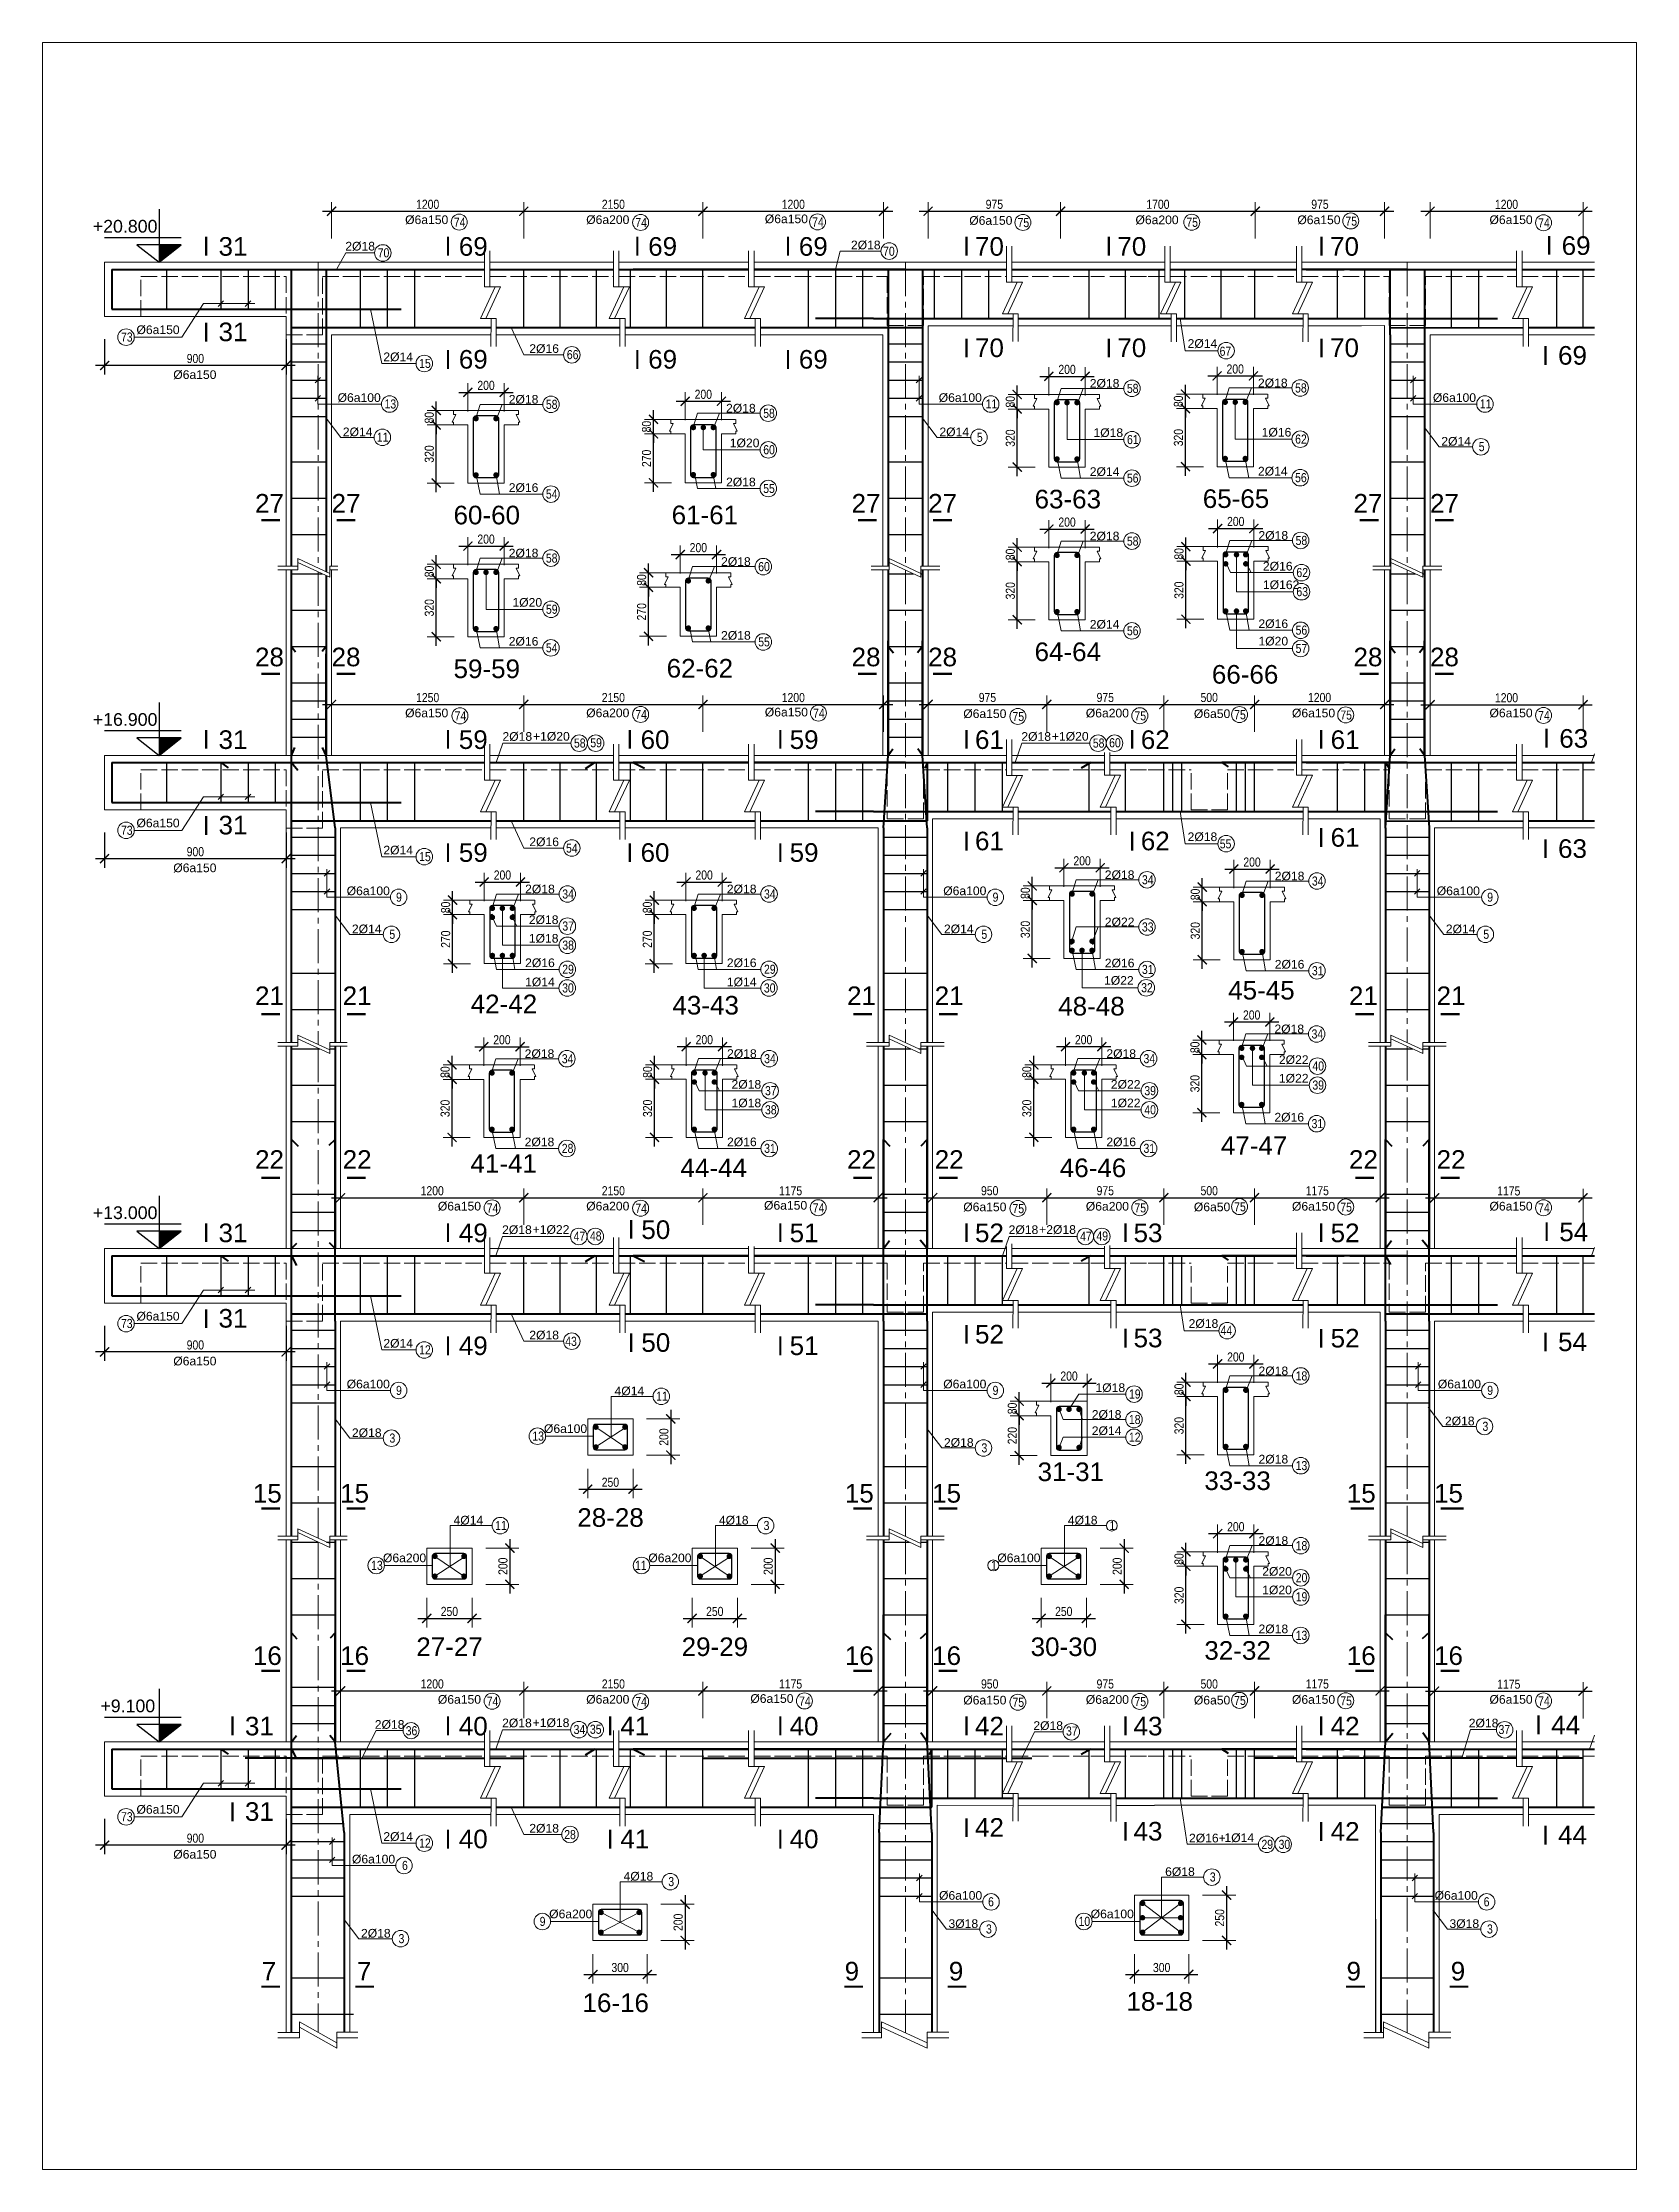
# Model space of a CAD drawing. Header units: inches. Extents: x 1604615 to 1925968, y -294302 to 52467.
# Drawn here: x 1641421 to 1676538, y -159284 to -112420 of the extents above; entities that cross this region are included whole.
import ezdxf

# ---------------------------------------------------------------- set-up
doc = ezdxf.new("R2010")
doc.units = ezdxf.units.IN
doc.header["$LTSCALE"] = 20
doc.header["$MEASUREMENT"] = 0
doc.linetypes.add('ACAD_ISO02W100', pattern=[15, 12, -3])
doc.linetypes.add('CENTER2', pattern=[1.125, 0.75, -0.125, 0.125, -0.125])
doc.layers.get('0').update_dxf_attribs({"lineweight": 13})
for name, color, linetype, lineweight in [('BORDER', 3, 'Continuous', 40), ('Duong bao', 4, 'Continuous', 30), ('net 0.2', 5, 'Continuous', 20), ('net dut', 7, 'Continuous', 9), ('truc', 16, 'CENTER2', 9)]:
    doc.layers.add(name, color=color, linetype=linetype, lineweight=lineweight)
doc.layers.add('kt', color=7, linetype='Continuous')
doc.layers.add('TEXT', color=9, linetype='Continuous')
doc.styles.add('chu', font='VHELVCN.TTF')
doc.styles.add('thep', font='ARIAL.TTF')
doc.dimstyles.new('tl100', dxfattribs={"dimscale": 100, "dimtxt": 2, "dimasz": 2, "dimexe": 2, "dimexo": 5, "dimgap": 0.5, "dimtad": 1, "dimdec": 0, "dimzin": 0, "dimdsep": 46, "dimtxsty": 'chu', "dimblk": 'ARCHTICK', "dimcen": 1, "dimdle": 2, "dimclrd": 1, "dimclre": 1, "dimclrt": 2, "dimadec": 0, "dimazin": 0, "dimtfac": 1, "dimtdec": 0, "dimtix": 1, "dimtofl": 0, "dimtmove": 0, "dimatfit": 3, "dimldrblk": 'ARCHTICK', "dimfxl": 1, "dimtolj": 1, "dimtzin": 0, "dimarcsym": 0})
doc.dimstyles.new('tl25', dxfattribs={"dimscale": 100, "dimtxt": 2, "dimasz": 2, "dimexe": 2, "dimexo": 3, "dimgap": 0.5, "dimtad": 1, "dimdec": 0, "dimlfac": 0.25, "dimdsep": 46, "dimtxsty": 'chu', "dimblk": 'ARCHTICK', "dimcen": 8, "dimdle": 2, "dimclrd": 1, "dimclre": 1, "dimclrt": 2, "dimadec": 0, "dimazin": 0, "dimtfac": 0.1, "dimtdec": 0, "dimtix": 1, "dimtmove": 2, "dimatfit": 3, "dimldrblk": 'ARCHTICK', "dimfxl": 6, "dimfxlon": 1, "dimtolj": 1, "dimlwe": -1, "dimarcsym": 0})

msp = doc.modelspace()

# ---------------------------------------------------------------- texts
at = {"layer": 'net 0.2', "style": 'chu'}
for s, p in [('70', (1659940.2, -117118.5)), ('67', (1667354.3, -119320.7)), ('55', (1667358.2, -130174.5)), ('44', (1667375.4, -140895.7)), ('29', (1668275.9, -152221.4)), ('30', (1668653.7, -152221.4))]:
    msp.add_text(s, height=200, dxfattribs=at).set_placement(p)
at = {"layer": 'net 0.2', "char_height": 200, "width": 363.074, "style": 'chu'}
for s, insert, attachment_point in [('74', (1650483.2, -116278.5), 1), ('74', (1654480.7, -116286.4), 1), ('74', (1658377.7, -116273.4), 1), ('75', (1662903.7, -116286), 1), ('75', (1666621.9, -116280.1), 1), ('75', (1670126.7, -116253.5), 1), ('74', (1674372.7, -116292), 1), ('70', (1648805.9, -116952.9), 1), ('73', (1643149.7, -118808.9), 1), ('15', (1649719.4, -119389.1), 1), ('66', (1652972.9, -119194.8), 1), ('58', (1665311.9, -120142.7), 7), ('58', (1669017.7, -120132.9), 7), ('13', (1648956.6, -120282.8), 1), ('58', (1652510.9, -120494.3), 7), ('11', (1662200.1, -120282.8), 1), ('11', (1673088.1, -120282.8), 1), ('58', (1657298.7, -120690), 7), ('11', (1648787.1, -121016.2), 1), ('60', (1657300.1, -121292.1), 1), ('5', (1662006.9, -121016.2), 1), ('61', (1665313.3, -121066.8), 1), ('62', (1669019.1, -121057), 1), ('5', (1673064.7, -121223.4), 1), ('54', (1652510.9, -122267.3), 1), ('55', (1657298.7, -122144.7), 1), ('56', (1665311.9, -121915.7), 1), ('56', (1669017.7, -121905.9), 1), ('58', (1652510.9, -123881.9), 7), ('58', (1665311.9, -123507.2), 7), ('58', (1669028.4, -123493.7), 7), ('60', (1657188.8, -124069.6), 7), ('62', (1669046.8, -123997), 1), ('63', (1669046.8, -124417.8), 1), ('59', (1652512.3, -124806), 1), ('55', (1657188.8, -125524.2), 1), ('56', (1665311.9, -125280.3), 1), ('56', (1669028.4, -125266.8), 1), ('54', (1652510.9, -125654.9), 1), ('57', (1669028.4, -125669.5), 1), ('74', (1650499.7, -127157), 1), ('74', (1654480.7, -127125.9), 1), ('74', (1658398.2, -127096.9), 1), ('75', (1662791.2, -127170), 1), ('75', (1665478.7, -127154), 1), ('75', (1667675.7, -127129.5), 1), ('75', (1670014.2, -127137.5), 1), ('74', (1674372.7, -127148), 1), ('58', (1653129.6, -127754.5), 1), ('59', (1653489.2, -127748.5), 1), ('58', (1664561.6, -127754.5), 1), ('60', (1664921.2, -127748.5), 1), ('73', (1643149.7, -129676.6), 1), ('15', (1649719.4, -130256.8), 1), ('54', (1652955.4, -130069.6), 1), ('9', (1649209.6, -131150.5), 1), ('34', (1652871.8, -131283.7), 7), ('34', (1657316.5, -131283.7), 7), ('9', (1662353, -131150.5), 1), ('34', (1665643.3, -130970), 7), ('34', (1669387.6, -130997.8), 7), ('9', (1673250.6, -131150.5), 1), ('5', (1649063.4, -131967.4), 1), ('37', (1652873.3, -131787), 1), ('5', (1662106.9, -131967.4), 1), ('33', (1665643.3, -132010), 7), ('5', (1673164.7, -131967.4), 1), ('38', (1652873.3, -132207.8), 1), ('29', (1652871.8, -132738.3), 1), ('29', (1657316.5, -132738.3), 1), ('31', (1665643.3, -132743), 1), ('31', (1669387.6, -132770.9), 1), ('30', (1652869.9, -133150), 1), ('30', (1657314.6, -133150), 1), ('32', (1665626.4, -133145.7), 1), ('34', (1669380.2, -134367.1), 7), ('34', (1652861.4, -134913), 7), ('34', (1657320.2, -134911.5), 7), ('34', (1665677.7, -134911.5), 7), ('40', (1669398.6, -134870.4), 1), ('37', (1657338.7, -135414.7), 1), ('39', (1665696.1, -135414.7), 1), ('39', (1669398.6, -135291.3), 1), ('38', (1657338.7, -135835.6), 1), ('40', (1665696.1, -135835.6), 1), ('31', (1669380.2, -136140.2), 1), ('28', (1652861.4, -136686.1), 1), ('31', (1657320.2, -136684.5), 1), ('31', (1665677.7, -136684.5), 1), ('74', (1651207.7, -137999.5), 1), ('74', (1654480.7, -138007.4), 1), ('74', (1658392.7, -137994.4), 1), ('75', (1662791.2, -138012), 1), ('75', (1665478.7, -137996), 1), ('75', (1667675.7, -137971.5), 1), ('75', (1670014.2, -137979.5), 1), ('74', (1674372.7, -137995.5), 1), ('47', (1653121.8, -138622.3), 1), ('48', (1653481.4, -138616.2), 1), ('47', (1664281.3, -138622.3), 1), ('49', (1664640.8, -138616.2), 1), ('73', (1643149.7, -140544.3), 1), ('43', (1652937.3, -140937.4), 1), ('12', (1649719.4, -141124.5), 1), ('18', (1669030.2, -141902.6), 7), ('9', (1649209.6, -142018.2), 1), ('11', (1654941, -142147.3), 1), ('9', (1662353, -142018.2), 1), ('19', (1665357.8, -142097.5), 1), ('9', (1673250.6, -142018.2), 1), ('18', (1665356.4, -142862.7), 7), ('3', (1673146, -142809.4), 1), ('3', (1649064.7, -143069.2), 1), ('13', (1652212.3, -143025.8), 1), ('3', (1662108.2, -143284.6), 1), ('12', (1665356.4, -143048.5), 1), ('13', (1669030.2, -143675.6), 1), ('11', (1651394.2, -144995), 1), ('3', (1657307.7, -144995), 1), ('1', (1664928.9, -144995), 1), ('18', (1669030.2, -145642.2), 7), ('13', (1648660.4, -145873.4), 1), ('11', (1654729.4, -145873.4), 3), ('1', (1662317.4, -145871.9), 1), ('20', (1669031.7, -146145.4), 1), ('19', (1669031.7, -146566.3), 1), ('13', (1669030.2, -147415.2), 1), ('74', (1651207.7, -148868.5), 1), ('74', (1654480.7, -148876.4), 1), ('74', (1658089.7, -148863.4), 1), ('75', (1662791.2, -148890.5), 1), ('75', (1665478.7, -148874.5), 1), ('75', (1667675.7, -148850), 1), ('75', (1670014.2, -148858), 1), ('74', (1674372.7, -148862), 1), ('34', (1653121.8, -149490), 1), ('35', (1653481.4, -149484), 1), ('37', (1673499.9, -149490.2), 1), ('36', (1649422.7, -149517.9), 1), ('37', (1663970.3, -149524.3), 1), ('73', (1643149.7, -151412.1), 1), ('28', (1652915.4, -151805.1), 1), ('12', (1649719.4, -151992.3), 1), ('6', (1649340.6, -152486), 1), ('3', (1667139.1, -152740.1), 1), ('3', (1655207.8, -152840.6), 1), ('9', (1652374.3, -153719), 1), ('6', (1662253.1, -153286), 1), ('10 ', (1664246.9, -153717), 1), ('6', (1673172.3, -153286), 1), ('3', (1649264.7, -154097.6), 1), ('3', (1662208.2, -153885.4), 1), ('3', (1673246.2, -153885.4), 1)]:
    msp.add_mtext(s, dxfattribs=dict(at, insert=insert, attachment_point=attachment_point))
at = {"layer": 'TEXT', "style": 'thep'}
for s, height, p in [('%%C6a150', 191.25, (1649409.4, -116419.4)), ('%%C6a200', 191.25, (1653399.2, -116417.8)), ('%%C6a150', 191.25, (1657333.9, -116400.5)), ('%%C6a200', 191.25, (1665500.4, -116421.8)), ('%%C6a150', 191.25, (1669067.1, -116421.4)), ('%%C6a150', 191.25, (1673300.2, -116419.4)), ('+20.800', 280, (1642528.1, -116607.4)), ('%%C6a150', 191.25, (1661838.4, -116435.7)), ('69', 409.93, (1674890.6, -117098.6)), ('31', 409.93, (1645298.7, -117117)), ('2%%C18', 191.25, (1648091.6, -117002.1)), ('69', 409.93, (1650592.7, -117117)), ('69', 409.93, (1654764.8, -117117)), ('69', 409.93, (1658083.8, -117117)), ('2%%C18', 191.25, (1659231.8, -116975.6)), ('70', 409.93, (1661965, -117117)), ('70', 409.93, (1665101, -117117)), ('70', 409.93, (1669787.5, -117117)), ('%%C6a150', 191.25, (1643490.2, -118843.5)), ('31', 409.93, (1645298.7, -118999.8)), ('70', 409.93, (1661965, -119349.8)), ('70', 409.93, (1665101, -119349.8)), ('2%%C14', 191.25, (1666649.2, -119147.2)), ('70', 409.93, (1669787.5, -119349.8)), ('2%%C14', 191.25, (1648929.7, -119440.6)), ('69', 409.93, (1650592.7, -119604.1)), ('2%%C16', 191.25, (1652145.4, -119259)), ('69', 409.93, (1654764.8, -119604.1)), ('69', 409.93, (1658083.8, -119604.1)), ('69', 409.93, (1674811.2, -119517.4)), ('%%C6a150', 191.25, (1644301.6, -119832.3)), ('2%%C18', 191.25, (1664493.5, -120024.7)), ('2%%C18', 191.25, (1668199.2, -120014.9)), ('%%C6a100', 191.25, (1647921.7, -120338.6)), ('2%%C18', 191.25, (1651692.4, -120376.3)), ('2%%C18', 191.25, (1656480.2, -120572.1)), ('%%C6a100', 191.25, (1661165.2, -120338.6)), ('%%C6a100', 191.25, (1672053.3, -120338.6)), ('2%%C14', 191.25, (1648037.2, -121094.4)), ('2%%C14', 191.25, (1661180.7, -121094.4)), ('1%%C16', 191.25, (1668280.9, -121101.8)), ('1%%C20', 191.25, (1656561.9, -121336.9)), ('1%%C18', 191.25, (1664575.1, -121111.6)), ('2%%C14', 191.25, (1672238.5, -121301.6)), ('2%%C14', 191.25, (1664493.5, -121969.5)), ('2%%C14', 191.25, (1668199.2, -121959.7)), ('2%%C16', 191.25, (1651692.4, -122321.1)), ('2%%C18', 191.25, (1656480.2, -122198.4)), ('63-63', 409.93, (1663277.4, -122684)), ('65-65', 409.93, (1666983.2, -122674.2)), ('27', 409.93, (1646102.7, -122776.4)), ('27', 409.93, (1647788.8, -122776.4)), ('60-60', 409.93, (1650476.4, -123035.6)), ('61-61', 409.93, (1655281, -123032.4)), ('27', 409.93, (1659246.2, -122776.4)), ('27', 409.93, (1660932.3, -122776.4)), ('27', 409.93, (1670304, -122776.4)), ('27', 409.93, (1671990.1, -122776.4)), ('2%%C18', 191.25, (1664493.5, -123389.3)), ('2%%C18', 191.25, (1668210, -123375.8)), ('2%%C18', 191.25, (1651692.4, -123763.9)), ('2%%C18', 191.25, (1656370.3, -123951.6)), ('2%%C16', 191.25, (1668308.6, -124053)), ('1%%C20', 191.25, (1651774.1, -124850.8)), ('1%%C162', 191.25, (1668308.6, -124462.7)), ('2%%C16', 191.25, (1668210, -125320.5)), ('2%%C16', 191.25, (1651692.4, -125708.7)), ('2%%C18', 191.25, (1656370.3, -125578)), ('2%%C14', 191.25, (1664493.5, -125334)), ('1%%C20', 191.25, (1668210, -125704.7)), ('28', 409.93, (1646102.7, -126163.1)), ('28', 409.93, (1647788.8, -126163.1)), ('59-59', 409.93, (1650476.4, -126423.2)), ('62-62', 409.93, (1655171.1, -126411.9)), ('28', 409.93, (1659246.2, -126163.1)), ('28', 409.93, (1660932.3, -126163.1)), ('64-64', 409.93, (1663277.4, -126048.6)), ('28', 409.93, (1670304, -126163.1)), ('28', 409.93, (1671990.1, -126163.1)), ('66-66', 409.93, (1667183.8, -126545.7)), ('+16.900', 280, (1642528.1, -127475.1)), ('%%C6a150', 191.25, (1649409.4, -127287.1)), ('%%C6a200', 191.25, (1653399.2, -127285.5)), ('%%C6a150', 191.25, (1657333.9, -127268.3)), ('%%C6a150', 191.25, (1661706.6, -127303.5)), ('%%C6a200', 191.25, (1664406.5, -127289.5)), ('%%C6a50', 191.25, (1666787.3, -127303.2)), ('%%C6a150', 191.25, (1668948.5, -127289.2)), ('%%C6a150', 191.25, (1673300.2, -127287.1)), ('31', 409.93, (1645298.7, -127984.7)), ('59', 409.93, (1650592.7, -127984.7)), ('2%%C18', 191.25, (1651554.3, -127805.7)), ('+1%%C20', 191.25, (1652227.3, -127801.7)), ('60', 409.93, (1654597.1, -127984.7)), ('59', 409.93, (1657881.1, -127984.7)), ('61', 409.93, (1661965, -127984.7)), ('2%%C18', 191.25, (1662986.3, -127805.7)), ('+1%%C20', 191.25, (1663659.3, -127801.7)), ('62', 409.93, (1665619, -127984.7)), ('61', 409.93, (1669800.1, -127984.7)), ('63', 409.93, (1674837.1, -127957)), ('%%C6a150', 191.25, (1643490.2, -129711.2)), ('31', 409.93, (1645298.7, -129867.5)), ('61', 409.93, (1661965, -130217.6)), ('62', 409.93, (1665619, -130217.6)), ('2%%C18', 191.25, (1666649.2, -130014.9)), ('61', 409.93, (1669800.1, -130138.3)), ('2%%C14', 191.25, (1648929.7, -130308.3)), ('59', 409.93, (1650592.7, -130471.8)), ('2%%C16', 191.25, (1652145.4, -130126.7)), ('60', 409.93, (1654597.1, -130471.8)), ('59', 409.93, (1657881.1, -130471.8)), ('63', 409.93, (1674811.2, -130385.1)), ('%%C6a150', 191.25, (1644301.6, -130700)), ('2%%C18', 191.25, (1664824.9, -130852)), ('2%%C18', 191.25, (1668569.2, -130879.8)), ('%%C6a100', 191.25, (1648121.7, -131206.3)), ('2%%C18', 191.25, (1652053.4, -131165.7)), ('2%%C18', 191.25, (1656498.1, -131165.7)), ('%%C6a100', 191.25, (1661265.2, -131206.3)), ('%%C6a100', 191.25, (1672138, -131206.3)), ('2%%C18', 191.25, (1652135.1, -131843)), ('2%%C14', 191.25, (1648237.2, -132045.6)), ('1%%C18', 191.25, (1652135.1, -132252.6)), ('2%%C14', 191.25, (1661280.7, -132045.6)), ('2%%C22', 191.25, (1664824.9, -131892)), ('2%%C14', 191.25, (1672338.5, -132045.6)), ('2%%C16', 191.25, (1652053.4, -132792.1)), ('2%%C16', 191.25, (1656498.1, -132792.1)), ('2%%C16', 191.25, (1664824.9, -132796.8)), ('2%%C16', 191.25, (1668569.2, -132824.6)), ('1%%C14', 191.25, (1652053.4, -133213.2)), ('1%%C14', 191.25, (1656498.1, -133213.2)), ('1%%C22', 191.25, (1664807.9, -133180.9)), ('45-45', 409.93, (1667543, -133505.5)), ('21', 409.93, (1646102.7, -133628.1)), ('21', 409.93, (1648033.6, -133628.1)), ('42-42', 409.93, (1650854.1, -133807.6)), ('43-43', 409.93, (1655298.8, -133836.2)), ('21', 409.93, (1659146.2, -133628.1)), ('21', 409.93, (1661077, -133628.1)), ('48-48', 409.93, (1663798.8, -133858)), ('21', 409.93, (1670204, -133628.1)), ('21', 409.93, (1672134.8, -133628.1)), ('2%%C18', 191.25, (1668561.8, -134249.2)), ('2%%C18', 191.25, (1652042.9, -134795.1)), ('2%%C18', 191.25, (1656501.8, -134793.5)), ('2%%C18', 191.25, (1664859.3, -134793.5)), ('2%%C22', 191.25, (1668660.4, -134926.5)), ('2%%C18', 191.25, (1656600.5, -135470.8)), ('2%%C22', 191.25, (1664957.9, -135470.8)), ('1%%C22', 191.25, (1668660.4, -135336.1)), ('1%%C18', 191.25, (1656600.5, -135880.4)), ('1%%C22', 191.25, (1664957.9, -135880.4)), ('2%%C16', 191.25, (1668561.8, -136194)), ('22', 409.93, (1646102.7, -137235.7)), ('22', 409.93, (1648033.6, -137235.7)), ('2%%C18', 191.25, (1652042.9, -136739.9)), ('2%%C16', 191.25, (1656501.8, -136738.3)), ('22', 409.93, (1659146.2, -137235.7)), ('22', 409.93, (1661077, -137235.7)), ('2%%C16', 191.25, (1664859.3, -136738.3)), ('47-47', 409.93, (1667382.1, -136927.2)), ('22', 409.93, (1670204, -137235.7)), ('22', 409.93, (1672134.8, -137235.7)), ('41-41', 409.93, (1650848.9, -137324.1)), ('44-44', 409.93, (1655475.6, -137419.2)), ('46-46', 409.93, (1663833.1, -137419.2)), ('+13.000', 280, (1642528.1, -138342.8)), ('%%C6a150', 191.25, (1650130.9, -138154.8)), ('%%C6a200', 191.25, (1653399.2, -138153.2)), ('%%C6a150', 191.25, (1657316.8, -138136)), ('%%C6a150', 191.25, (1661706.6, -138171.2)), ('%%C6a200', 191.25, (1664406.5, -138157.2)), ('%%C6a50', 191.25, (1666787.3, -138171)), ('%%C6a150', 191.25, (1668948.5, -138156.9)), ('%%C6a150', 191.25, (1673300.2, -138154.8)), ('31', 409.93, (1645298.7, -138852.4)), ('49', 409.93, (1650592.7, -138852.4)), ('2%%C18', 191.25, (1651546.5, -138673.5)), ('+1%%C22', 191.25, (1652219.5, -138669.4)), ('50', 409.93, (1654613.8, -138781.8)), ('51', 409.93, (1657881.1, -138852.4)), ('52', 409.93, (1661965, -138852.4)), ('2%%C18', 191.25, (1662705.9, -138673.5)), ('+2%%C18', 191.25, (1663378.9, -138669.4)), ('53', 409.93, (1665458.4, -138852.4)), ('52', 409.93, (1669800.1, -138852.4)), ('54', 409.93, (1674837.7, -138831)), ('%%C6a150', 191.25, (1643490.2, -140578.9)), ('31', 409.93, (1645298.7, -140735.2)), ('2%%C18', 191.25, (1666671.3, -140740.4)), ('2%%C14', 191.25, (1648929.7, -141176.1)), ('49', 409.93, (1650592.7, -141339.5)), ('2%%C18', 191.25, (1652145.4, -140994.5)), ('50', 409.93, (1654613.8, -141268.9)), ('51', 409.93, (1657881.1, -141339.5)), ('52', 409.93, (1661965, -141085.3)), ('53', 409.93, (1665458.4, -141168.9)), ('52', 409.93, (1669800.1, -141172.9)), ('54', 409.93, (1674811.2, -141252.9)), ('%%C6a150', 191.25, (1644301.6, -141567.7)), ('%%C6a100', 191.25, (1648121.7, -142074)), ('%%C6a100', 191.25, (1661265.2, -142074)), ('1%%C18', 191.25, (1664619.6, -142153.6)), ('2%%C18', 191.25, (1668211.8, -141784.6)), ('%%C6a100', 191.25, (1672162.7, -142074)), ('4%%C14', 191.25, (1654023.4, -142225.8)), ('%%C6a100', 191.25, (1652468.7, -143056.7)), ('2%%C18', 191.25, (1664537.9, -142744.7)), ('2%%C14', 191.25, (1664537.9, -143102.2)), ('2%%C18', 191.25, (1672318.5, -142887.6)), ('2%%C18', 191.25, (1648237.2, -143147.5)), ('2%%C18', 191.25, (1661280.7, -143362.8)), ('31-31', 409.93, (1663343.9, -144116.7)), ('2%%C18', 191.25, (1668211.8, -143729.4)), ('15', 409.93, (1646055.1, -144591.2)), ('15', 409.93, (1647977.7, -144591.2)), ('15', 409.93, (1659098.6, -144591.2)), ('15', 409.93, (1661021.2, -144591.2)), ('33-33', 409.93, (1667017.8, -144313.7)), ('15', 409.93, (1670156.4, -144591.2)), ('15', 409.93, (1672079, -144591.2)), ('28-28', 409.93, (1653202.9, -145123.8)), ('4%%C14', 191.25, (1650476.6, -145073.5)), ('4%%C18', 191.25, (1656322.5, -145073.5)), ('4%%C18', 191.25, (1664011.3, -145073.5)), ('%%C6a200', 191.25, (1648921.8, -145904.3)), ('%%C6a200', 191.25, (1654767.7, -145904.3)), ('%%C6a100', 191.25, (1662456.5, -145904.3)), ('2%%C18', 191.25, (1668211.8, -145524.2)), ('2%%C20', 191.25, (1668293.5, -146201.5)), ('1%%C20', 191.25, (1668293.5, -146611.1)), ('27-27', 409.93, (1649656.1, -147971.4)), ('29-29', 409.93, (1655502, -147971.4)), ('30-30', 409.93, (1663190.8, -147971.4)), ('2%%C18', 191.25, (1668211.8, -147469)), ('16', 409.93, (1646055.1, -148168.1)), ('16', 409.93, (1647977.7, -148168.1)), ('16', 409.93, (1659098.6, -148168.1)), ('16', 409.93, (1661021.2, -148168.1)), ('32-32', 409.93, (1667017.8, -148053.3)), ('16', 409.93, (1670156.4, -148168.1)), ('16', 409.93, (1672079, -148168.1)), ('+9.100', 280, (1642695.9, -149210.5)), ('%%C6a150', 191.25, (1650130.9, -149022.6)), ('%%C6a200', 191.25, (1653399.2, -149021)), ('%%C6a150', 191.25, (1657015.2, -149003.7)), ('%%C6a150', 191.25, (1661706.6, -149038.9)), ('%%C6a200', 191.25, (1664406.5, -149025)), ('%%C6a50', 191.25, (1666787.3, -149038.7)), ('%%C6a150', 191.25, (1668948.5, -149024.6)), ('%%C6a150', 191.25, (1673300.2, -149022.6)), ('31', 409.93, (1645880, -149720.2)), ('2%%C18', 191.25, (1648741.3, -149575)), ('40', 409.93, (1650592.7, -149720.2)), ('2%%C18', 191.25, (1651546.5, -149541.2)), ('+1%%C18', 191.25, (1652219.5, -149537.1)), ('41', 409.93, (1654151.7, -149720.2)), ('40', 409.93, (1657881.1, -149720.2)), ('42', 409.93, (1661965, -149720.2)), ('2%%C18', 191.25, (1663250.4, -149600)), ('43', 409.93, (1665458.4, -149720.2)), ('42', 409.93, (1669800.1, -149720.2)), ('2%%C18', 191.25, (1672843.5, -149543.2)), ('44', 409.93, (1674660.5, -149698.7)), ('%%C6a150', 191.25, (1643490.2, -151446.7)), ('31', 409.93, (1645880, -151603)), ('40', 409.93, (1650592.7, -152207.3)), ('2%%C18', 191.25, (1652145.4, -151862.2)), ('41', 409.93, (1654151.7, -152207.3)), ('40', 409.93, (1657881.1, -152207.3)), ('42', 409.93, (1661965, -151953)), ('43', 409.93, (1665458.4, -152036.7)), ('42', 409.93, (1669800.1, -152040.7)), ('44', 409.93, (1674811.2, -152120.6)), ('%%C6a150', 191.25, (1644301.6, -152435.5)), ('2%%C14', 191.25, (1648929.7, -152043.8)), ('2%%C16+', 191.25, (1666679.7, -152078)), ('1%%C14', 191.25, (1667460.8, -152071.4)), ('%%C6a100', 191.25, (1648238.1, -152541.8)), ('4%%C18', 191.25, (1654222.6, -152919.1)), ('6%%C18', 191.25, (1666153.9, -152818.6)), ('%%C6a100', 191.25, (1661172.5, -153341.8)), ('%%C6a100', 191.25, (1672091.7, -153341.8)), ('%%C6a200', 191.25, (1652582.9, -153750)), ('%%C6a100', 191.25, (1664513.6, -153750)), ('2%%C18', 191.25, (1648437.2, -154175.9)), ('3%%C18', 191.25, (1661380.7, -153963.6)), ('3%%C18', 191.25, (1672418.6, -153963.6)), ('7', 409.9, (1646252.1, -155119.6)), ('7', 409.9, (1648349.1, -155119.6)), ('9', 409.9, (1659092.9, -155119.6)), ('9', 409.9, (1661389.2, -155119.6)), ('9', 409.9, (1670150.8, -155119.6)), ('9', 409.9, (1672447, -155119.6)), ('16-16', 409.93, (1653317.1, -155817)), ('18-18', 409.93, (1665302.7, -155786.8))]:
    msp.add_text(s, height=height, dxfattribs=at).set_placement(p)

# ---------------------------------------------------------------- blocks, each defined once
blk = doc.blocks.new('_ArchTick')
at = {"color": 0, "linetype": 'ByBlock', "const_width": 0.15}
blk.add_lwpolyline([(-0.5, -0.5), (0.5, 0.5)], dxfattribs=at)
blk = doc.blocks.new('*D748')
at = {"color": 1, "lineweight": -2}
for p, q in [((1642788, -151561), (1642788, -152338)), ((1646788, -151561), (1646788, -152338)), ((1646988, -152138), (1642588, -152138))]:
    blk.add_line(p, q, dxfattribs=at)
at = {"layer": 'Defpoints', "color": 0}
for p in [(1642788, -151061), (1646788, -151061), (1642788, -152138)]:
    blk.add_point(p, dxfattribs=at)
at = {"color": 1, "lineweight": -2, "xscale": 200, "yscale": 200, "zscale": 200, "rotation": 180}
blk.add_blockref('_ArchTick', (1642788, -152138), dxfattribs=at)
at = {"color": 1, "lineweight": -2, "xscale": 200, "yscale": 200, "zscale": 200}
blk.add_blockref('_ArchTick', (1646788, -152138), dxfattribs=at)
at = {"color": 2, "insert": (1644788, -151986), "char_height": 200, "attachment_point": 5, "style": 'chu'}
blk.add_mtext('\\A1;900', dxfattribs=at)
blk = doc.blocks.new('*D750')
at = {"color": 1}
for p, q in [((1647988, -149340), (1647988, -148540)), ((1652023, -149340), (1652023, -148540))]:
    blk.add_line(p, q, dxfattribs=at)
at = {"color": 1, "lineweight": -2}
blk.add_line((1647788, -148740), (1652223, -148740), dxfattribs=at)
at = {"layer": 'Defpoints', "color": 0}
for p in [(1652023, -148740), (1647988, -149861), (1652023, -150021)]:
    blk.add_point(p, dxfattribs=at)
at = {"color": 1, "lineweight": -2, "xscale": 200, "yscale": 200, "zscale": 200, "rotation": 180}
blk.add_blockref('_ArchTick', (1647988, -148740), dxfattribs=at)
at = {"color": 1, "lineweight": -2, "xscale": 200, "yscale": 200, "zscale": 200}
blk.add_blockref('_ArchTick', (1652023, -148740), dxfattribs=at)
at = {"color": 2, "insert": (1650006, -148588), "char_height": 200, "attachment_point": 5, "style": 'chu'}
blk.add_mtext('\\A1;1200', dxfattribs=at)
blk = doc.blocks.new('*D751')
at = {"color": 1}
for p, q in [((1652023, -149340), (1652023, -148540)), ((1655971, -149340), (1655971, -148540))]:
    blk.add_line(p, q, dxfattribs=at)
at = {"color": 1, "lineweight": -2}
blk.add_line((1651823, -148740), (1656171, -148740), dxfattribs=at)
at = {"layer": 'Defpoints', "color": 0}
for p in [(1655971, -148740), (1652023, -150021), (1655971, -151301)]:
    blk.add_point(p, dxfattribs=at)
at = {"color": 1, "lineweight": -2, "xscale": 200, "yscale": 200, "zscale": 200, "rotation": 180}
blk.add_blockref('_ArchTick', (1652023, -148740), dxfattribs=at)
at = {"color": 1, "lineweight": -2, "xscale": 200, "yscale": 200, "zscale": 200}
blk.add_blockref('_ArchTick', (1655971, -148740), dxfattribs=at)
at = {"color": 2, "insert": (1653997, -148588), "char_height": 200, "attachment_point": 5, "style": 'chu'}
blk.add_mtext('\\A1;2150', dxfattribs=at)
blk = doc.blocks.new('*D550')
at = {"color": 1}
for p, q in [((1655971, -149340), (1655971, -148540)), ((1659832, -149340), (1659832, -148540))]:
    blk.add_line(p, q, dxfattribs=at)
at = {"color": 1, "lineweight": -2}
blk.add_line((1655771, -148740), (1660032, -148740), dxfattribs=at)
at = {"layer": 'Defpoints', "color": 0}
for p in [(1659832, -148740), (1655971, -151701), (1659832, -151867)]:
    blk.add_point(p, dxfattribs=at)
at = {"color": 1, "lineweight": -2, "xscale": 200, "yscale": 200, "zscale": 200, "rotation": 180}
blk.add_blockref('_ArchTick', (1655971, -148740), dxfattribs=at)
at = {"color": 1, "lineweight": -2, "xscale": 200, "yscale": 200, "zscale": 200}
blk.add_blockref('_ArchTick', (1659832, -148740), dxfattribs=at)
at = {"color": 2, "insert": (1657902, -148588), "char_height": 200, "attachment_point": 5, "style": 'chu'}
blk.add_mtext('\\A1;1175', dxfattribs=at)
blk = doc.blocks.new('kk')
at = {"ltscale": 0.1}
for p, q in [((-71, 1140), (-71, 350)), ((49, 350), (49, 1140)), ((-162, -350), (162, 350)), ((-71, 350), (281, 350)), ((281, 350), (-44, -350)), ((162, 350), (49, 350)), ((73, -350), (-162, -350)), ((-44, -350), (189, -350)), ((71, -962), (73, -350)), ((189, -350), (189, -962))]:
    blk.add_line(p, q, dxfattribs=at)
blk = doc.blocks.new('*D551')
at = {"color": 1}
for p, q in [((1661032, -149340), (1661032, -148540)), ((1663546, -149340), (1663546, -148540))]:
    blk.add_line(p, q, dxfattribs=at)
at = {"color": 1, "lineweight": -2}
blk.add_line((1660832, -148740), (1663746, -148740), dxfattribs=at)
at = {"layer": 'Defpoints', "color": 0}
for p in [(1663546, -148740), (1661032, -149861), (1663546, -150181)]:
    blk.add_point(p, dxfattribs=at)
at = {"color": 1, "lineweight": -2, "xscale": 200, "yscale": 200, "zscale": 200, "rotation": 180}
blk.add_blockref('_ArchTick', (1661032, -148740), dxfattribs=at)
at = {"color": 1, "lineweight": -2, "xscale": 200, "yscale": 200, "zscale": 200}
blk.add_blockref('_ArchTick', (1663546, -148740), dxfattribs=at)
at = {"color": 2, "insert": (1662289, -148588), "char_height": 200, "attachment_point": 5, "style": 'chu'}
blk.add_mtext('\\A1;950', dxfattribs=at)
blk = doc.blocks.new('*D752')
at = {"color": 1}
for p, q in [((1663546, -149340), (1663546, -148540)), ((1666125, -149340), (1666125, -148540))]:
    blk.add_line(p, q, dxfattribs=at)
at = {"color": 1, "lineweight": -2}
blk.add_line((1663346, -148740), (1666325, -148740), dxfattribs=at)
at = {"layer": 'Defpoints', "color": 0}
for p in [(1666125, -148740), (1663546, -150181), (1666125, -151101)]:
    blk.add_point(p, dxfattribs=at)
at = {"color": 1, "lineweight": -2, "xscale": 200, "yscale": 200, "zscale": 200, "rotation": 180}
blk.add_blockref('_ArchTick', (1663546, -148740), dxfattribs=at)
at = {"color": 1, "lineweight": -2, "xscale": 200, "yscale": 200, "zscale": 200}
blk.add_blockref('_ArchTick', (1666125, -148740), dxfattribs=at)
at = {"color": 2, "insert": (1664835, -148588), "char_height": 200, "attachment_point": 5, "style": 'chu'}
blk.add_mtext('\\A1;975', dxfattribs=at)
blk = doc.blocks.new('*D753')
at = {"color": 1}
for p, q in [((1666125, -149340), (1666125, -148540)), ((1668125, -149340), (1668125, -148540))]:
    blk.add_line(p, q, dxfattribs=at)
at = {"color": 1, "lineweight": -2}
blk.add_line((1665925, -148740), (1668325, -148740), dxfattribs=at)
at = {"layer": 'Defpoints', "color": 0}
for p in [(1668125, -148740), (1666125, -151101), (1668125, -151101)]:
    blk.add_point(p, dxfattribs=at)
at = {"color": 1, "lineweight": -2, "xscale": 200, "yscale": 200, "zscale": 200, "rotation": 180}
blk.add_blockref('_ArchTick', (1666125, -148740), dxfattribs=at)
at = {"color": 1, "lineweight": -2, "xscale": 200, "yscale": 200, "zscale": 200}
blk.add_blockref('_ArchTick', (1668125, -148740), dxfattribs=at)
at = {"color": 2, "insert": (1667125, -148588), "char_height": 200, "attachment_point": 5, "style": 'chu'}
blk.add_mtext('\\A1;500', dxfattribs=at)
blk = doc.blocks.new('*D754')
at = {"color": 1}
for p, q in [((1668125, -149340), (1668125, -148540)), ((1670890, -149340), (1670890, -148540))]:
    blk.add_line(p, q, dxfattribs=at)
at = {"color": 1, "lineweight": -2}
blk.add_line((1667925, -148740), (1671090, -148740), dxfattribs=at)
at = {"layer": 'Defpoints', "color": 0}
for p in [(1670890, -148740), (1668125, -151101), (1670890, -151261)]:
    blk.add_point(p, dxfattribs=at)
at = {"color": 1, "lineweight": -2, "xscale": 200, "yscale": 200, "zscale": 200, "rotation": 180}
blk.add_blockref('_ArchTick', (1668125, -148740), dxfattribs=at)
at = {"color": 1, "lineweight": -2, "xscale": 200, "yscale": 200, "zscale": 200}
blk.add_blockref('_ArchTick', (1670890, -148740), dxfattribs=at)
at = {"color": 2, "insert": (1669507, -148588), "char_height": 200, "attachment_point": 5, "style": 'chu'}
blk.add_mtext('\\A1;1175', dxfattribs=at)
blk = doc.blocks.new('*D552')
at = {"color": 1}
for p, q in [((1672090, -149345), (1672090, -148545)), ((1675361, -149345), (1675361, -148545))]:
    blk.add_line(p, q, dxfattribs=at)
at = {"color": 1, "lineweight": -2}
blk.add_line((1671890, -148745), (1675561, -148745), dxfattribs=at)
at = {"layer": 'Defpoints', "color": 0}
for p in [(1675361, -148745), (1672090, -149861), (1675361, -149861)]:
    blk.add_point(p, dxfattribs=at)
at = {"color": 1, "lineweight": -2, "xscale": 200, "yscale": 200, "zscale": 200, "rotation": 180}
blk.add_blockref('_ArchTick', (1672090, -148745), dxfattribs=at)
at = {"color": 1, "lineweight": -2, "xscale": 200, "yscale": 200, "zscale": 200}
blk.add_blockref('_ArchTick', (1675361, -148745), dxfattribs=at)
at = {"color": 2, "insert": (1673725, -148593), "char_height": 200, "attachment_point": 5, "style": 'chu'}
blk.add_mtext('\\A1;1175', dxfattribs=at)
blk = doc.blocks.new('*D758')
at = {"color": 1, "lineweight": -2}
for p, q in [((1642788, -140693), (1642788, -141470)), ((1646788, -140693), (1646788, -141470)), ((1646988, -141270), (1642588, -141270))]:
    blk.add_line(p, q, dxfattribs=at)
at = {"layer": 'Defpoints', "color": 0}
for p in [(1642788, -140193), (1646788, -140193), (1642788, -141270)]:
    blk.add_point(p, dxfattribs=at)
at = {"color": 1, "lineweight": -2, "xscale": 200, "yscale": 200, "zscale": 200, "rotation": 180}
blk.add_blockref('_ArchTick', (1642788, -141270), dxfattribs=at)
at = {"color": 1, "lineweight": -2, "xscale": 200, "yscale": 200, "zscale": 200}
blk.add_blockref('_ArchTick', (1646788, -141270), dxfattribs=at)
at = {"color": 2, "insert": (1644788, -141118), "char_height": 200, "attachment_point": 5, "style": 'chu'}
blk.add_mtext('\\A1;900', dxfattribs=at)
blk = doc.blocks.new('*D760')
at = {"color": 1}
for p, q in [((1647988, -138473), (1647988, -137673)), ((1652023, -138473), (1652023, -137673))]:
    blk.add_line(p, q, dxfattribs=at)
at = {"color": 1, "lineweight": -2}
blk.add_line((1647788, -137873), (1652223, -137873), dxfattribs=at)
at = {"layer": 'Defpoints', "color": 0}
for p in [(1652023, -137873), (1647988, -138993), (1652023, -139153)]:
    blk.add_point(p, dxfattribs=at)
at = {"color": 1, "lineweight": -2, "xscale": 200, "yscale": 200, "zscale": 200, "rotation": 180}
blk.add_blockref('_ArchTick', (1647988, -137873), dxfattribs=at)
at = {"color": 1, "lineweight": -2, "xscale": 200, "yscale": 200, "zscale": 200}
blk.add_blockref('_ArchTick', (1652023, -137873), dxfattribs=at)
at = {"color": 2, "insert": (1650006, -137721), "char_height": 200, "attachment_point": 5, "style": 'chu'}
blk.add_mtext('\\A1;1200', dxfattribs=at)
blk = doc.blocks.new('*D761')
at = {"color": 1}
for p, q in [((1652023, -138473), (1652023, -137673)), ((1655971, -138473), (1655971, -137673))]:
    blk.add_line(p, q, dxfattribs=at)
at = {"color": 1, "lineweight": -2}
blk.add_line((1651823, -137873), (1656171, -137873), dxfattribs=at)
at = {"layer": 'Defpoints', "color": 0}
for p in [(1655971, -137873), (1652023, -139153), (1655971, -140433)]:
    blk.add_point(p, dxfattribs=at)
at = {"color": 1, "lineweight": -2, "xscale": 200, "yscale": 200, "zscale": 200, "rotation": 180}
blk.add_blockref('_ArchTick', (1652023, -137873), dxfattribs=at)
at = {"color": 1, "lineweight": -2, "xscale": 200, "yscale": 200, "zscale": 200}
blk.add_blockref('_ArchTick', (1655971, -137873), dxfattribs=at)
at = {"color": 2, "insert": (1653997, -137721), "char_height": 200, "attachment_point": 5, "style": 'chu'}
blk.add_mtext('\\A1;2150', dxfattribs=at)
blk = doc.blocks.new('*D556')
at = {"color": 1}
for p, q in [((1655971, -138473), (1655971, -137673)), ((1659832, -138473), (1659832, -137673))]:
    blk.add_line(p, q, dxfattribs=at)
at = {"color": 1, "lineweight": -2}
blk.add_line((1655771, -137873), (1660032, -137873), dxfattribs=at)
at = {"layer": 'Defpoints', "color": 0}
for p in [(1659832, -137873), (1655971, -140833), (1659832, -140993)]:
    blk.add_point(p, dxfattribs=at)
at = {"color": 1, "lineweight": -2, "xscale": 200, "yscale": 200, "zscale": 200, "rotation": 180}
blk.add_blockref('_ArchTick', (1655971, -137873), dxfattribs=at)
at = {"color": 1, "lineweight": -2, "xscale": 200, "yscale": 200, "zscale": 200}
blk.add_blockref('_ArchTick', (1659832, -137873), dxfattribs=at)
at = {"color": 2, "insert": (1657902, -137721), "char_height": 200, "attachment_point": 5, "style": 'chu'}
blk.add_mtext('\\A1;1175', dxfattribs=at)
blk = doc.blocks.new('*D557')
at = {"color": 1}
for p, q in [((1661032, -138472), (1661032, -137672)), ((1663546, -138472), (1663546, -137672))]:
    blk.add_line(p, q, dxfattribs=at)
at = {"color": 1, "lineweight": -2}
blk.add_line((1660832, -137872), (1663746, -137872), dxfattribs=at)
at = {"layer": 'Defpoints', "color": 0}
for p in [(1663546, -137872), (1661032, -138993), (1663546, -139313)]:
    blk.add_point(p, dxfattribs=at)
at = {"color": 1, "lineweight": -2, "xscale": 200, "yscale": 200, "zscale": 200, "rotation": 180}
blk.add_blockref('_ArchTick', (1661032, -137872), dxfattribs=at)
at = {"color": 1, "lineweight": -2, "xscale": 200, "yscale": 200, "zscale": 200}
blk.add_blockref('_ArchTick', (1663546, -137872), dxfattribs=at)
at = {"color": 2, "insert": (1662289, -137720), "char_height": 200, "attachment_point": 5, "style": 'chu'}
blk.add_mtext('\\A1;950', dxfattribs=at)
blk = doc.blocks.new('*D762')
at = {"color": 1}
for p, q in [((1663546, -138472), (1663546, -137672)), ((1666125, -138472), (1666125, -137672))]:
    blk.add_line(p, q, dxfattribs=at)
at = {"color": 1, "lineweight": -2}
blk.add_line((1663346, -137872), (1666325, -137872), dxfattribs=at)
at = {"layer": 'Defpoints', "color": 0}
for p in [(1666125, -137872), (1663546, -139313), (1666125, -140233)]:
    blk.add_point(p, dxfattribs=at)
at = {"color": 1, "lineweight": -2, "xscale": 200, "yscale": 200, "zscale": 200, "rotation": 180}
blk.add_blockref('_ArchTick', (1663546, -137872), dxfattribs=at)
at = {"color": 1, "lineweight": -2, "xscale": 200, "yscale": 200, "zscale": 200}
blk.add_blockref('_ArchTick', (1666125, -137872), dxfattribs=at)
at = {"color": 2, "insert": (1664835, -137720), "char_height": 200, "attachment_point": 5, "style": 'chu'}
blk.add_mtext('\\A1;975', dxfattribs=at)
blk = doc.blocks.new('*D763')
at = {"color": 1}
for p, q in [((1666125, -138472), (1666125, -137672)), ((1668125, -138472), (1668125, -137672))]:
    blk.add_line(p, q, dxfattribs=at)
at = {"color": 1, "lineweight": -2}
blk.add_line((1665925, -137872), (1668325, -137872), dxfattribs=at)
at = {"layer": 'Defpoints', "color": 0}
for p in [(1668125, -137872), (1666125, -140233), (1668125, -140233)]:
    blk.add_point(p, dxfattribs=at)
at = {"color": 1, "lineweight": -2, "xscale": 200, "yscale": 200, "zscale": 200, "rotation": 180}
blk.add_blockref('_ArchTick', (1666125, -137872), dxfattribs=at)
at = {"color": 1, "lineweight": -2, "xscale": 200, "yscale": 200, "zscale": 200}
blk.add_blockref('_ArchTick', (1668125, -137872), dxfattribs=at)
at = {"color": 2, "insert": (1667125, -137720), "char_height": 200, "attachment_point": 5, "style": 'chu'}
blk.add_mtext('\\A1;500', dxfattribs=at)
blk = doc.blocks.new('*D764')
at = {"color": 1}
for p, q in [((1668125, -138472), (1668125, -137672)), ((1670890, -138472), (1670890, -137672))]:
    blk.add_line(p, q, dxfattribs=at)
at = {"color": 1, "lineweight": -2}
blk.add_line((1667925, -137872), (1671090, -137872), dxfattribs=at)
at = {"layer": 'Defpoints', "color": 0}
for p in [(1670890, -137872), (1668125, -140233), (1670890, -140393)]:
    blk.add_point(p, dxfattribs=at)
at = {"color": 1, "lineweight": -2, "xscale": 200, "yscale": 200, "zscale": 200, "rotation": 180}
blk.add_blockref('_ArchTick', (1668125, -137872), dxfattribs=at)
at = {"color": 1, "lineweight": -2, "xscale": 200, "yscale": 200, "zscale": 200}
blk.add_blockref('_ArchTick', (1670890, -137872), dxfattribs=at)
at = {"color": 2, "insert": (1669507, -137720), "char_height": 200, "attachment_point": 5, "style": 'chu'}
blk.add_mtext('\\A1;1175', dxfattribs=at)
blk = doc.blocks.new('*D558')
at = {"color": 1}
for p, q in [((1672090, -138477), (1672090, -137677)), ((1675361, -138477), (1675361, -137677))]:
    blk.add_line(p, q, dxfattribs=at)
at = {"color": 1, "lineweight": -2}
blk.add_line((1671890, -137877), (1675561, -137877), dxfattribs=at)
at = {"layer": 'Defpoints', "color": 0}
for p in [(1675361, -137877), (1672090, -138993), (1675361, -138993)]:
    blk.add_point(p, dxfattribs=at)
at = {"color": 1, "lineweight": -2, "xscale": 200, "yscale": 200, "zscale": 200, "rotation": 180}
blk.add_blockref('_ArchTick', (1672090, -137877), dxfattribs=at)
at = {"color": 1, "lineweight": -2, "xscale": 200, "yscale": 200, "zscale": 200}
blk.add_blockref('_ArchTick', (1675361, -137877), dxfattribs=at)
at = {"color": 2, "insert": (1673725, -137725), "char_height": 200, "attachment_point": 5, "style": 'chu'}
blk.add_mtext('\\A1;1175', dxfattribs=at)
blk = doc.blocks.new('*D768')
at = {"color": 1, "lineweight": -2}
for p, q in [((1642788, -129826), (1642788, -130603)), ((1646788, -129826), (1646788, -130603)), ((1646988, -130403), (1642588, -130403))]:
    blk.add_line(p, q, dxfattribs=at)
at = {"layer": 'Defpoints', "color": 0}
for p in [(1642788, -129326), (1646788, -129326), (1642788, -130403)]:
    blk.add_point(p, dxfattribs=at)
at = {"color": 1, "lineweight": -2, "xscale": 200, "yscale": 200, "zscale": 200, "rotation": 180}
blk.add_blockref('_ArchTick', (1642788, -130403), dxfattribs=at)
at = {"color": 1, "lineweight": -2, "xscale": 200, "yscale": 200, "zscale": 200}
blk.add_blockref('_ArchTick', (1646788, -130403), dxfattribs=at)
at = {"color": 2, "insert": (1644788, -130250), "char_height": 200, "attachment_point": 5, "style": 'chu'}
blk.add_mtext('\\A1;900', dxfattribs=at)
blk = doc.blocks.new('*D770')
at = {"color": 1}
for p, q in [((1647788, -127605), (1647788, -126805)), ((1652023, -127605), (1652023, -126805))]:
    blk.add_line(p, q, dxfattribs=at)
at = {"color": 1, "lineweight": -2}
blk.add_line((1647588, -127005), (1652223, -127005), dxfattribs=at)
at = {"layer": 'Defpoints', "color": 0}
for p in [(1652023, -127005), (1647788, -128126), (1652023, -128286)]:
    blk.add_point(p, dxfattribs=at)
at = {"color": 1, "lineweight": -2, "xscale": 200, "yscale": 200, "zscale": 200, "rotation": 180}
blk.add_blockref('_ArchTick', (1647788, -127005), dxfattribs=at)
at = {"color": 1, "lineweight": -2, "xscale": 200, "yscale": 200, "zscale": 200}
blk.add_blockref('_ArchTick', (1652023, -127005), dxfattribs=at)
at = {"color": 2, "insert": (1649906, -126853), "char_height": 200, "attachment_point": 5, "style": 'chu'}
blk.add_mtext('\\A1;1250', dxfattribs=at)
blk = doc.blocks.new('*D771')
at = {"color": 1}
for p, q in [((1652023, -127605), (1652023, -126805)), ((1655971, -127605), (1655971, -126805))]:
    blk.add_line(p, q, dxfattribs=at)
at = {"color": 1, "lineweight": -2}
blk.add_line((1651823, -127005), (1656171, -127005), dxfattribs=at)
at = {"layer": 'Defpoints', "color": 0}
for p in [(1655971, -127005), (1652023, -128286), (1655971, -129566)]:
    blk.add_point(p, dxfattribs=at)
at = {"color": 1, "lineweight": -2, "xscale": 200, "yscale": 200, "zscale": 200, "rotation": 180}
blk.add_blockref('_ArchTick', (1652023, -127005), dxfattribs=at)
at = {"color": 1, "lineweight": -2, "xscale": 200, "yscale": 200, "zscale": 200}
blk.add_blockref('_ArchTick', (1655971, -127005), dxfattribs=at)
at = {"color": 2, "insert": (1653997, -126853), "char_height": 200, "attachment_point": 5, "style": 'chu'}
blk.add_mtext('\\A1;2150', dxfattribs=at)
blk = doc.blocks.new('*D562')
at = {"color": 1}
for p, q in [((1655971, -127605), (1655971, -126805)), ((1659952, -127605), (1659952, -126805))]:
    blk.add_line(p, q, dxfattribs=at)
at = {"color": 1, "lineweight": -2}
blk.add_line((1655771, -127005), (1660152, -127005), dxfattribs=at)
at = {"layer": 'Defpoints', "color": 0}
for p in [(1659952, -127005), (1655971, -129966), (1659952, -130126)]:
    blk.add_point(p, dxfattribs=at)
at = {"color": 1, "lineweight": -2, "xscale": 200, "yscale": 200, "zscale": 200, "rotation": 180}
blk.add_blockref('_ArchTick', (1655971, -127005), dxfattribs=at)
at = {"color": 1, "lineweight": -2, "xscale": 200, "yscale": 200, "zscale": 200}
blk.add_blockref('_ArchTick', (1659952, -127005), dxfattribs=at)
at = {"color": 2, "insert": (1657962, -126853), "char_height": 200, "attachment_point": 5, "style": 'chu'}
blk.add_mtext('\\A1;1200', dxfattribs=at)
blk = doc.blocks.new('*D563')
at = {"color": 1}
for p, q in [((1660932, -127605), (1660932, -126805)), ((1663546, -127605), (1663546, -126805))]:
    blk.add_line(p, q, dxfattribs=at)
at = {"color": 1, "lineweight": -2}
blk.add_line((1660732, -127005), (1663746, -127005), dxfattribs=at)
at = {"layer": 'Defpoints', "color": 0}
for p in [(1663546, -127005), (1660932, -128126), (1663546, -128446)]:
    blk.add_point(p, dxfattribs=at)
at = {"color": 1, "lineweight": -2, "xscale": 200, "yscale": 200, "zscale": 200, "rotation": 180}
blk.add_blockref('_ArchTick', (1660932, -127005), dxfattribs=at)
at = {"color": 1, "lineweight": -2, "xscale": 200, "yscale": 200, "zscale": 200}
blk.add_blockref('_ArchTick', (1663546, -127005), dxfattribs=at)
at = {"color": 2, "insert": (1662239, -126852), "char_height": 200, "attachment_point": 5, "style": 'chu'}
blk.add_mtext('\\A1;975', dxfattribs=at)
blk = doc.blocks.new('*D772')
at = {"color": 1}
for p, q in [((1663546, -127605), (1663546, -126805)), ((1666125, -127605), (1666125, -126805))]:
    blk.add_line(p, q, dxfattribs=at)
at = {"color": 1, "lineweight": -2}
blk.add_line((1663346, -127005), (1666325, -127005), dxfattribs=at)
at = {"layer": 'Defpoints', "color": 0}
for p in [(1666125, -127005), (1663546, -128446), (1666125, -129366)]:
    blk.add_point(p, dxfattribs=at)
at = {"color": 1, "lineweight": -2, "xscale": 200, "yscale": 200, "zscale": 200, "rotation": 180}
blk.add_blockref('_ArchTick', (1663546, -127005), dxfattribs=at)
at = {"color": 1, "lineweight": -2, "xscale": 200, "yscale": 200, "zscale": 200}
blk.add_blockref('_ArchTick', (1666125, -127005), dxfattribs=at)
at = {"color": 2, "insert": (1664835, -126852), "char_height": 200, "attachment_point": 5, "style": 'chu'}
blk.add_mtext('\\A1;975', dxfattribs=at)
blk = doc.blocks.new('*D773')
at = {"color": 1}
for p, q in [((1666125, -127605), (1666125, -126805)), ((1668125, -127605), (1668125, -126805))]:
    blk.add_line(p, q, dxfattribs=at)
at = {"color": 1, "lineweight": -2}
blk.add_line((1665925, -127005), (1668325, -127005), dxfattribs=at)
at = {"layer": 'Defpoints', "color": 0}
for p in [(1668125, -127005), (1666125, -129366), (1668125, -129366)]:
    blk.add_point(p, dxfattribs=at)
at = {"color": 1, "lineweight": -2, "xscale": 200, "yscale": 200, "zscale": 200, "rotation": 180}
blk.add_blockref('_ArchTick', (1666125, -127005), dxfattribs=at)
at = {"color": 1, "lineweight": -2, "xscale": 200, "yscale": 200, "zscale": 200}
blk.add_blockref('_ArchTick', (1668125, -127005), dxfattribs=at)
at = {"color": 2, "insert": (1667125, -126852), "char_height": 200, "attachment_point": 5, "style": 'chu'}
blk.add_mtext('\\A1;500', dxfattribs=at)
blk = doc.blocks.new('*D774')
at = {"color": 1}
for p, q in [((1668125, -127605), (1668125, -126805)), ((1670990, -127605), (1670990, -126805))]:
    blk.add_line(p, q, dxfattribs=at)
at = {"color": 1, "lineweight": -2}
blk.add_line((1667925, -127005), (1671190, -127005), dxfattribs=at)
at = {"layer": 'Defpoints', "color": 0}
for p in [(1670990, -127005), (1670990, -128126), (1668125, -129366)]:
    blk.add_point(p, dxfattribs=at)
at = {"color": 1, "lineweight": -2, "xscale": 200, "yscale": 200, "zscale": 200, "rotation": 180}
blk.add_blockref('_ArchTick', (1668125, -127005), dxfattribs=at)
at = {"color": 1, "lineweight": -2, "xscale": 200, "yscale": 200, "zscale": 200}
blk.add_blockref('_ArchTick', (1670990, -127005), dxfattribs=at)
at = {"color": 2, "insert": (1669557, -126852), "char_height": 200, "attachment_point": 5, "style": 'chu'}
blk.add_mtext('\\A1;1200', dxfattribs=at)
blk = doc.blocks.new('*D564')
at = {"color": 1}
for p, q in [((1671990, -127610), (1671990, -126810)), ((1675361, -127610), (1675361, -126810))]:
    blk.add_line(p, q, dxfattribs=at)
at = {"color": 1, "lineweight": -2}
blk.add_line((1671790, -127010), (1675561, -127010), dxfattribs=at)
at = {"layer": 'Defpoints', "color": 0}
for p in [(1675361, -127010), (1671990, -128126), (1675361, -128126)]:
    blk.add_point(p, dxfattribs=at)
at = {"color": 1, "lineweight": -2, "xscale": 200, "yscale": 200, "zscale": 200, "rotation": 180}
blk.add_blockref('_ArchTick', (1671990, -127010), dxfattribs=at)
at = {"color": 1, "lineweight": -2, "xscale": 200, "yscale": 200, "zscale": 200}
blk.add_blockref('_ArchTick', (1675361, -127010), dxfattribs=at)
at = {"color": 2, "insert": (1673675, -126857), "char_height": 200, "attachment_point": 5, "style": 'chu'}
blk.add_mtext('\\A1;1200', dxfattribs=at)
blk = doc.blocks.new('*D778')
at = {"color": 1, "lineweight": -2}
for p, q in [((1642788, -118958), (1642788, -119735)), ((1646788, -118958), (1646788, -119735)), ((1646988, -119535), (1642588, -119535))]:
    blk.add_line(p, q, dxfattribs=at)
at = {"layer": 'Defpoints', "color": 0}
for p in [(1642788, -118458), (1646788, -118458), (1642788, -119535)]:
    blk.add_point(p, dxfattribs=at)
at = {"color": 1, "lineweight": -2, "xscale": 200, "yscale": 200, "zscale": 200, "rotation": 180}
blk.add_blockref('_ArchTick', (1642788, -119535), dxfattribs=at)
at = {"color": 1, "lineweight": -2, "xscale": 200, "yscale": 200, "zscale": 200}
blk.add_blockref('_ArchTick', (1646788, -119535), dxfattribs=at)
at = {"color": 2, "insert": (1644788, -119383), "char_height": 200, "attachment_point": 5, "style": 'chu'}
blk.add_mtext('\\A1;900', dxfattribs=at)
blk = doc.blocks.new('*D780')
at = {"color": 1, "lineweight": -2}
blk.add_line((1647588, -116137), (1652223, -116137), dxfattribs=at)
at = {"color": 1}
for p, q in [((1647788, -116737), (1647788, -115937)), ((1652023, -116737), (1652023, -115937))]:
    blk.add_line(p, q, dxfattribs=at)
at = {"layer": 'Defpoints', "color": 0}
for p in [(1652023, -116137), (1647788, -117258), (1652023, -117418)]:
    blk.add_point(p, dxfattribs=at)
at = {"color": 1, "lineweight": -2, "xscale": 200, "yscale": 200, "zscale": 200, "rotation": 180}
blk.add_blockref('_ArchTick', (1647788, -116137), dxfattribs=at)
at = {"color": 1, "lineweight": -2, "xscale": 200, "yscale": 200, "zscale": 200}
blk.add_blockref('_ArchTick', (1652023, -116137), dxfattribs=at)
at = {"color": 2, "insert": (1649906, -115985), "char_height": 200, "attachment_point": 5, "style": 'chu'}
blk.add_mtext('\\A1;1200', dxfattribs=at)
blk = doc.blocks.new('*D781')
at = {"color": 1, "lineweight": -2}
blk.add_line((1651823, -116137), (1656171, -116137), dxfattribs=at)
at = {"color": 1}
for p, q in [((1652023, -116737), (1652023, -115937)), ((1655971, -116737), (1655971, -115937))]:
    blk.add_line(p, q, dxfattribs=at)
at = {"layer": 'Defpoints', "color": 0}
for p in [(1655971, -116137), (1652023, -117418), (1655971, -118698)]:
    blk.add_point(p, dxfattribs=at)
at = {"color": 1, "lineweight": -2, "xscale": 200, "yscale": 200, "zscale": 200, "rotation": 180}
blk.add_blockref('_ArchTick', (1652023, -116137), dxfattribs=at)
at = {"color": 1, "lineweight": -2, "xscale": 200, "yscale": 200, "zscale": 200}
blk.add_blockref('_ArchTick', (1655971, -116137), dxfattribs=at)
at = {"color": 2, "insert": (1653997, -115985), "char_height": 200, "attachment_point": 5, "style": 'chu'}
blk.add_mtext('\\A1;2150', dxfattribs=at)
blk = doc.blocks.new('*D565')
at = {"color": 1, "lineweight": -2}
blk.add_line((1655771, -116137), (1660152, -116137), dxfattribs=at)
at = {"color": 1}
for p, q in [((1655971, -116737), (1655971, -115937)), ((1659952, -116737), (1659952, -115937))]:
    blk.add_line(p, q, dxfattribs=at)
at = {"layer": 'Defpoints', "color": 0}
for p in [(1659952, -116137), (1655971, -119098), (1659952, -119258)]:
    blk.add_point(p, dxfattribs=at)
at = {"color": 1, "lineweight": -2, "xscale": 200, "yscale": 200, "zscale": 200, "rotation": 180}
blk.add_blockref('_ArchTick', (1655971, -116137), dxfattribs=at)
at = {"color": 1, "lineweight": -2, "xscale": 200, "yscale": 200, "zscale": 200}
blk.add_blockref('_ArchTick', (1659952, -116137), dxfattribs=at)
at = {"color": 2, "insert": (1657962, -115985), "char_height": 200, "attachment_point": 5, "style": 'chu'}
blk.add_mtext('\\A1;1200', dxfattribs=at)
blk = doc.blocks.new('*D782')
at = {"color": 1, "lineweight": -2}
blk.add_line((1671790, -116138), (1675561, -116138), dxfattribs=at)
at = {"color": 1}
for p, q in [((1671990, -116738), (1671990, -115938)), ((1675361, -116738), (1675361, -115938))]:
    blk.add_line(p, q, dxfattribs=at)
at = {"layer": 'Defpoints', "color": 0}
for p in [(1675361, -116138), (1671990, -118858), (1675361, -118698)]:
    blk.add_point(p, dxfattribs=at)
at = {"color": 1, "lineweight": -2, "xscale": 200, "yscale": 200, "zscale": 200, "rotation": 180}
blk.add_blockref('_ArchTick', (1671990, -116138), dxfattribs=at)
at = {"color": 1, "lineweight": -2, "xscale": 200, "yscale": 200, "zscale": 200}
blk.add_blockref('_ArchTick', (1675361, -116138), dxfattribs=at)
at = {"color": 2, "insert": (1673675, -115986), "char_height": 200, "attachment_point": 5, "style": 'chu'}
blk.add_mtext('\\A1;1200', dxfattribs=at)
blk = doc.blocks.new('*D799')
at = {"color": 1, "lineweight": -2}
blk.add_line((1655578, -153240), (1655578, -154438), dxfattribs=at)
at = {"color": 1}
for p, q in [((1655045, -153440), (1655778, -153440)), ((1655045, -154238), (1655778, -154238))]:
    blk.add_line(p, q, dxfattribs=at)
at = {"layer": 'Defpoints', "color": 0}
for p in [(1654745, -153440), (1654745, -154238), (1655578, -154238)]:
    blk.add_point(p, dxfattribs=at)
at = {"color": 1, "lineweight": -2, "xscale": 200, "yscale": 200, "zscale": 200}
for p, rotation in [((1655578, -153440), 90), ((1655578, -154238), 270)]:
    blk.add_blockref('_ArchTick', p, dxfattribs=dict(at, rotation=rotation))
at = {"color": 2, "insert": (1655426, -153839), "char_height": 200, "attachment_point": 5, "rotation": 90, "style": 'chu'}
blk.add_mtext('\\A1;200', dxfattribs=at)
blk = doc.blocks.new('*D800')
at = {"color": 1}
for p, q in [((1653547, -154538), (1653547, -155188)), ((1654745, -154538), (1654745, -155188))]:
    blk.add_line(p, q, dxfattribs=at)
at = {"color": 1, "lineweight": -2}
blk.add_line((1653347, -154988), (1654945, -154988), dxfattribs=at)
at = {"layer": 'Defpoints', "color": 0}
for p in [(1653547, -154238), (1654745, -154238), (1654745, -154988)]:
    blk.add_point(p, dxfattribs=at)
at = {"color": 1, "lineweight": -2, "xscale": 200, "yscale": 200, "zscale": 200, "rotation": 180}
blk.add_blockref('_ArchTick', (1653547, -154988), dxfattribs=at)
at = {"color": 1, "lineweight": -2, "xscale": 200, "yscale": 200, "zscale": 200}
blk.add_blockref('_ArchTick', (1654745, -154988), dxfattribs=at)
at = {"color": 2, "insert": (1654146, -154836), "char_height": 200, "attachment_point": 5, "style": 'chu'}
blk.add_mtext('\\A1;300', dxfattribs=at)
blk = doc.blocks.new('*D801')
at = {"color": 1}
for p, q in [((1666976, -153240), (1667708, -153240)), ((1666976, -154238), (1667708, -154238))]:
    blk.add_line(p, q, dxfattribs=at)
at = {"color": 1, "lineweight": -2}
blk.add_line((1667508, -153040), (1667508, -154438), dxfattribs=at)
at = {"layer": 'Defpoints', "color": 0}
for p in [(1666676, -153240), (1666676, -154238), (1667508, -154238)]:
    blk.add_point(p, dxfattribs=at)
at = {"color": 1, "lineweight": -2, "xscale": 200, "yscale": 200, "zscale": 200}
for p, rotation in [((1667508, -153240), 90), ((1667508, -154238), 270)]:
    blk.add_blockref('_ArchTick', p, dxfattribs=dict(at, rotation=rotation))
at = {"color": 2, "insert": (1667356, -153739), "char_height": 200, "attachment_point": 5, "rotation": 90, "style": 'chu'}
blk.add_mtext('\\A1;250', dxfattribs=at)
blk = doc.blocks.new('*D802')
at = {"color": 1}
for p, q in [((1665478, -154538), (1665478, -155188)), ((1666676, -154538), (1666676, -155188))]:
    blk.add_line(p, q, dxfattribs=at)
at = {"color": 1, "lineweight": -2}
blk.add_line((1665278, -154988), (1666876, -154988), dxfattribs=at)
at = {"layer": 'Defpoints', "color": 0}
for p in [(1665478, -154238), (1666676, -154238), (1666676, -154988)]:
    blk.add_point(p, dxfattribs=at)
at = {"color": 1, "lineweight": -2, "xscale": 200, "yscale": 200, "zscale": 200, "rotation": 180}
blk.add_blockref('_ArchTick', (1665478, -154988), dxfattribs=at)
at = {"color": 1, "lineweight": -2, "xscale": 200, "yscale": 200, "zscale": 200}
blk.add_blockref('_ArchTick', (1666676, -154988), dxfattribs=at)
at = {"color": 2, "insert": (1666077, -154836), "char_height": 200, "attachment_point": 5, "style": 'chu'}
blk.add_mtext('\\A1;300', dxfattribs=at)
blk = doc.blocks.new('*D819')
at = {"color": 1}
for p, q in [((1651184, -145594), (1651917, -145594)), ((1651184, -146392), (1651917, -146392))]:
    blk.add_line(p, q, dxfattribs=at)
at = {"color": 1, "lineweight": -2}
blk.add_line((1651717, -145394), (1651717, -146592), dxfattribs=at)
at = {"layer": 'Defpoints', "color": 0}
for p in [(1650884, -145594), (1650884, -146392), (1651717, -146392)]:
    blk.add_point(p, dxfattribs=at)
at = {"color": 1, "lineweight": -2, "xscale": 200, "yscale": 200, "zscale": 200}
for p, rotation in [((1651717, -145594), 90), ((1651717, -146392), 270)]:
    blk.add_blockref('_ArchTick', p, dxfattribs=dict(at, rotation=rotation))
at = {"color": 2, "insert": (1651565, -145993), "char_height": 200, "attachment_point": 5, "rotation": 90, "style": 'chu'}
blk.add_mtext('\\A1;200', dxfattribs=at)
blk = doc.blocks.new('*D820')
at = {"color": 1, "lineweight": -2}
blk.add_line((1649686, -147142), (1651084, -147142), dxfattribs=at)
at = {"color": 1}
for p, q in [((1649886, -146692), (1649886, -147342)), ((1650884, -146692), (1650884, -147342))]:
    blk.add_line(p, q, dxfattribs=at)
at = {"layer": 'Defpoints', "color": 0}
for p in [(1649886, -146392), (1650884, -146392), (1650884, -147142)]:
    blk.add_point(p, dxfattribs=at)
at = {"color": 1, "lineweight": -2, "xscale": 200, "yscale": 200, "zscale": 200, "rotation": 180}
blk.add_blockref('_ArchTick', (1649886, -147142), dxfattribs=at)
at = {"color": 1, "lineweight": -2, "xscale": 200, "yscale": 200, "zscale": 200}
blk.add_blockref('_ArchTick', (1650884, -147142), dxfattribs=at)
at = {"color": 2, "insert": (1650385, -146990), "char_height": 200, "attachment_point": 5, "style": 'chu'}
blk.add_mtext('\\A1;250', dxfattribs=at)
blk = doc.blocks.new('*D821')
at = {"color": 1}
for p, q in [((1654731, -142747), (1655463, -142747)), ((1654731, -143545), (1655463, -143545))]:
    blk.add_line(p, q, dxfattribs=at)
at = {"color": 1, "lineweight": -2}
blk.add_line((1655263, -142547), (1655263, -143745), dxfattribs=at)
at = {"layer": 'Defpoints', "color": 0}
for p in [(1654431, -142747), (1654431, -143545), (1655263, -143545)]:
    blk.add_point(p, dxfattribs=at)
at = {"color": 1, "lineweight": -2, "xscale": 200, "yscale": 200, "zscale": 200}
for p, rotation in [((1655263, -142747), 90), ((1655263, -143545), 270)]:
    blk.add_blockref('_ArchTick', p, dxfattribs=dict(at, rotation=rotation))
at = {"color": 2, "insert": (1655111, -143146), "char_height": 200, "attachment_point": 5, "rotation": 90, "style": 'chu'}
blk.add_mtext('\\A1;200', dxfattribs=at)
blk = doc.blocks.new('*D822')
at = {"color": 1}
for p, q in [((1653433, -143845), (1653433, -144495)), ((1654431, -143845), (1654431, -144495))]:
    blk.add_line(p, q, dxfattribs=at)
at = {"color": 1, "lineweight": -2}
blk.add_line((1653233, -144295), (1654631, -144295), dxfattribs=at)
at = {"layer": 'Defpoints', "color": 0}
for p in [(1653433, -143545), (1654431, -143545), (1654431, -144295)]:
    blk.add_point(p, dxfattribs=at)
at = {"color": 1, "lineweight": -2, "xscale": 200, "yscale": 200, "zscale": 200, "rotation": 180}
blk.add_blockref('_ArchTick', (1653433, -144295), dxfattribs=at)
at = {"color": 1, "lineweight": -2, "xscale": 200, "yscale": 200, "zscale": 200}
blk.add_blockref('_ArchTick', (1654431, -144295), dxfattribs=at)
at = {"color": 2, "insert": (1653932, -144143), "char_height": 200, "attachment_point": 5, "style": 'chu'}
blk.add_mtext('\\A1;250', dxfattribs=at)
blk = doc.blocks.new('*D823')
at = {"color": 1}
for p, q in [((1657030, -145594), (1657763, -145594)), ((1657030, -146392), (1657763, -146392))]:
    blk.add_line(p, q, dxfattribs=at)
at = {"color": 1, "lineweight": -2}
blk.add_line((1657563, -145394), (1657563, -146592), dxfattribs=at)
at = {"layer": 'Defpoints', "color": 0}
for p in [(1656730, -145594), (1656730, -146392), (1657563, -146392)]:
    blk.add_point(p, dxfattribs=at)
at = {"color": 1, "lineweight": -2, "xscale": 200, "yscale": 200, "zscale": 200}
for p, rotation in [((1657563, -145594), 90), ((1657563, -146392), 270)]:
    blk.add_blockref('_ArchTick', p, dxfattribs=dict(at, rotation=rotation))
at = {"color": 2, "insert": (1657410, -145993), "char_height": 200, "attachment_point": 5, "rotation": 90, "style": 'chu'}
blk.add_mtext('\\A1;200', dxfattribs=at)
blk = doc.blocks.new('*D824')
at = {"color": 1, "lineweight": -2}
blk.add_line((1655532, -147142), (1656930, -147142), dxfattribs=at)
at = {"color": 1}
for p, q in [((1655732, -146692), (1655732, -147342)), ((1656730, -146692), (1656730, -147342))]:
    blk.add_line(p, q, dxfattribs=at)
at = {"layer": 'Defpoints', "color": 0}
for p in [(1655732, -146392), (1656730, -146392), (1656730, -147142)]:
    blk.add_point(p, dxfattribs=at)
at = {"color": 1, "lineweight": -2, "xscale": 200, "yscale": 200, "zscale": 200, "rotation": 180}
blk.add_blockref('_ArchTick', (1655732, -147142), dxfattribs=at)
at = {"color": 1, "lineweight": -2, "xscale": 200, "yscale": 200, "zscale": 200}
blk.add_blockref('_ArchTick', (1656730, -147142), dxfattribs=at)
at = {"color": 2, "insert": (1656231, -146990), "char_height": 200, "attachment_point": 5, "style": 'chu'}
blk.add_mtext('\\A1;250', dxfattribs=at)
blk = doc.blocks.new('*D825')
at = {"color": 1}
for p, q in [((1664719, -145594), (1665451, -145594)), ((1664719, -146392), (1665451, -146392))]:
    blk.add_line(p, q, dxfattribs=at)
at = {"color": 1, "lineweight": -2}
blk.add_line((1665251, -145394), (1665251, -146592), dxfattribs=at)
at = {"layer": 'Defpoints', "color": 0}
for p in [(1664419, -145594), (1664419, -146392), (1665251, -146392)]:
    blk.add_point(p, dxfattribs=at)
at = {"color": 1, "lineweight": -2, "xscale": 200, "yscale": 200, "zscale": 200}
for p, rotation in [((1665251, -145594), 90), ((1665251, -146392), 270)]:
    blk.add_blockref('_ArchTick', p, dxfattribs=dict(at, rotation=rotation))
at = {"color": 2, "insert": (1665099, -145993), "char_height": 200, "attachment_point": 5, "rotation": 90, "style": 'chu'}
blk.add_mtext('\\A1;200', dxfattribs=at)
blk = doc.blocks.new('*D826')
at = {"color": 1, "lineweight": -2}
blk.add_line((1663221, -147142), (1664619, -147142), dxfattribs=at)
at = {"color": 1}
for p, q in [((1663421, -146692), (1663421, -147342)), ((1664419, -146692), (1664419, -147342))]:
    blk.add_line(p, q, dxfattribs=at)
at = {"layer": 'Defpoints', "color": 0}
for p in [(1663421, -146392), (1664419, -146392), (1664419, -147142)]:
    blk.add_point(p, dxfattribs=at)
at = {"color": 1, "lineweight": -2, "xscale": 200, "yscale": 200, "zscale": 200, "rotation": 180}
blk.add_blockref('_ArchTick', (1663421, -147142), dxfattribs=at)
at = {"color": 1, "lineweight": -2, "xscale": 200, "yscale": 200, "zscale": 200}
blk.add_blockref('_ArchTick', (1664419, -147142), dxfattribs=at)
at = {"color": 2, "insert": (1663920, -146990), "char_height": 200, "attachment_point": 5, "style": 'chu'}
blk.add_mtext('\\A1;250', dxfattribs=at)
blk = doc.blocks.new('*D827')
at = {"color": 1, "lineweight": -2}
blk.add_line((1663437, -141956), (1664637, -141956), dxfattribs=at)
at = {"color": 1}
for p, q in [((1663637, -142376), (1663637, -141756)), ((1664437, -142376), (1664437, -141756))]:
    blk.add_line(p, q, dxfattribs=at)
at = {"layer": 'Defpoints', "color": 0}
for p in [(1664437, -141956), (1663637, -142676), (1664437, -142676)]:
    blk.add_point(p, dxfattribs=at)
at = {"color": 1, "lineweight": -2, "xscale": 200, "yscale": 200, "zscale": 200, "rotation": 180}
blk.add_blockref('_ArchTick', (1663637, -141956), dxfattribs=at)
at = {"color": 1, "lineweight": -2, "xscale": 200, "yscale": 200, "zscale": 200}
blk.add_blockref('_ArchTick', (1664437, -141956), dxfattribs=at)
at = {"color": 2, "insert": (1664037, -141804), "char_height": 200, "attachment_point": 5, "style": 'chu'}
blk.add_mtext('\\A1;200', dxfattribs=at)
blk = doc.blocks.new('*D828')
at = {"color": 1}
for p, q in [((1663337, -142676), (1662739, -142676)), ((1663337, -143556), (1662739, -143556))]:
    blk.add_line(p, q, dxfattribs=at)
at = {"color": 1, "lineweight": -2}
blk.add_line((1662939, -143756), (1662939, -142476), dxfattribs=at)
at = {"layer": 'Defpoints', "color": 0}
for p in [(1662939, -142676), (1663637, -142676), (1663637, -143556)]:
    blk.add_point(p, dxfattribs=at)
at = {"color": 1, "lineweight": -2, "xscale": 200, "yscale": 200, "zscale": 200}
for p, rotation in [((1662939, -142676), 90), ((1662939, -143556), 270)]:
    blk.add_blockref('_ArchTick', p, dxfattribs=dict(at, rotation=rotation))
at = {"color": 2, "insert": (1662787, -143116), "char_height": 200, "attachment_point": 5, "rotation": 90, "style": 'chu'}
blk.add_mtext('\\A1;220', dxfattribs=at)
blk = doc.blocks.new('*D829')
at = {"color": 1}
for p, q in [((1663337, -142356), (1662739, -142356)), ((1663337, -142676), (1662739, -142676))]:
    blk.add_line(p, q, dxfattribs=at)
at = {"color": 1, "lineweight": -2}
for p, q in [((1662939, -142356), (1662939, -142156)), ((1662939, -142676), (1662939, -142356)), ((1662939, -142676), (1662939, -142876))]:
    blk.add_line(p, q, dxfattribs=at)
at = {"layer": 'Defpoints', "color": 0}
for p in [(1662939, -142356), (1663637, -142356), (1663637, -142676)]:
    blk.add_point(p, dxfattribs=at)
at = {"color": 1, "lineweight": -2, "xscale": 200, "yscale": 200, "zscale": 200}
for p, rotation in [((1662939, -142356), 270), ((1662939, -142676), 90)]:
    blk.add_blockref('_ArchTick', p, dxfattribs=dict(at, rotation=rotation))
at = {"color": 2, "insert": (1662787, -142516), "char_height": 200, "attachment_point": 5, "rotation": 90, "style": 'chu'}
blk.add_mtext('\\A1;80', dxfattribs=at)
blk = doc.blocks.new('*D604')
at = {"color": 1, "lineweight": -2}
blk.add_line((1667111, -145275), (1668311, -145275), dxfattribs=at)
at = {"color": 1}
for p, q in [((1667311, -145694), (1667311, -145075)), ((1668111, -145694), (1668111, -145075))]:
    blk.add_line(p, q, dxfattribs=at)
at = {"layer": 'Defpoints', "color": 0}
for p in [(1668111, -145275), (1667311, -145994), (1668111, -145994)]:
    blk.add_point(p, dxfattribs=at)
at = {"color": 1, "lineweight": -2, "xscale": 200, "yscale": 200, "zscale": 200, "rotation": 180}
blk.add_blockref('_ArchTick', (1667311, -145275), dxfattribs=at)
at = {"color": 1, "lineweight": -2, "xscale": 200, "yscale": 200, "zscale": 200}
blk.add_blockref('_ArchTick', (1668111, -145275), dxfattribs=at)
at = {"color": 2, "insert": (1667711, -145123), "char_height": 200, "attachment_point": 5, "style": 'chu'}
blk.add_mtext('\\A1;200', dxfattribs=at)
blk = doc.blocks.new('*D605')
at = {"color": 1}
for p, q in [((1667011, -145994), (1666413, -145994)), ((1667011, -147274), (1666413, -147274))]:
    blk.add_line(p, q, dxfattribs=at)
at = {"color": 1, "lineweight": -2}
blk.add_line((1666613, -147474), (1666613, -145794), dxfattribs=at)
at = {"layer": 'Defpoints', "color": 0}
for p in [(1666613, -145994), (1667311, -145994), (1667311, -147274)]:
    blk.add_point(p, dxfattribs=at)
at = {"color": 1, "lineweight": -2, "xscale": 200, "yscale": 200, "zscale": 200}
for p, rotation in [((1666613, -145994), 90), ((1666613, -147274), 270)]:
    blk.add_blockref('_ArchTick', p, dxfattribs=dict(at, rotation=rotation))
at = {"color": 2, "insert": (1666461, -146634), "char_height": 200, "attachment_point": 5, "rotation": 90, "style": 'chu'}
blk.add_mtext('\\A1;320', dxfattribs=at)
blk = doc.blocks.new('*D606')
at = {"color": 1}
for p, q in [((1667011, -145674), (1666413, -145674)), ((1667011, -145994), (1666413, -145994))]:
    blk.add_line(p, q, dxfattribs=at)
at = {"color": 1, "lineweight": -2}
for p, q in [((1666613, -145674), (1666613, -145474)), ((1666613, -145994), (1666613, -145674)), ((1666613, -145994), (1666613, -146194))]:
    blk.add_line(p, q, dxfattribs=at)
at = {"layer": 'Defpoints', "color": 0}
for p in [(1666613, -145674), (1667311, -145674), (1667311, -145994)]:
    blk.add_point(p, dxfattribs=at)
at = {"color": 1, "lineweight": -2, "xscale": 200, "yscale": 200, "zscale": 200}
for p, rotation in [((1666613, -145674), 270), ((1666613, -145994), 90)]:
    blk.add_blockref('_ArchTick', p, dxfattribs=dict(at, rotation=rotation))
at = {"color": 2, "insert": (1666461, -145834), "char_height": 200, "attachment_point": 5, "rotation": 90, "style": 'chu'}
blk.add_mtext('\\A1;80', dxfattribs=at)
blk = doc.blocks.new('*D607')
at = {"color": 1}
for p, q in [((1667311, -141955), (1667311, -141335)), ((1668111, -141955), (1668111, -141335))]:
    blk.add_line(p, q, dxfattribs=at)
at = {"color": 1, "lineweight": -2}
blk.add_line((1667111, -141535), (1668311, -141535), dxfattribs=at)
at = {"layer": 'Defpoints', "color": 0}
for p in [(1668111, -141535), (1667311, -142255), (1668111, -142255)]:
    blk.add_point(p, dxfattribs=at)
at = {"color": 1, "lineweight": -2, "xscale": 200, "yscale": 200, "zscale": 200, "rotation": 180}
blk.add_blockref('_ArchTick', (1667311, -141535), dxfattribs=at)
at = {"color": 1, "lineweight": -2, "xscale": 200, "yscale": 200, "zscale": 200}
blk.add_blockref('_ArchTick', (1668111, -141535), dxfattribs=at)
at = {"color": 2, "insert": (1667711, -141383), "char_height": 200, "attachment_point": 5, "style": 'chu'}
blk.add_mtext('\\A1;200', dxfattribs=at)
blk = doc.blocks.new('*D608')
at = {"color": 1}
for p, q in [((1667011, -142255), (1666413, -142255)), ((1667011, -143535), (1666413, -143535))]:
    blk.add_line(p, q, dxfattribs=at)
at = {"color": 1, "lineweight": -2}
blk.add_line((1666613, -143735), (1666613, -142055), dxfattribs=at)
at = {"layer": 'Defpoints', "color": 0}
for p in [(1666613, -142255), (1667311, -142255), (1667311, -143535)]:
    blk.add_point(p, dxfattribs=at)
at = {"color": 1, "lineweight": -2, "xscale": 200, "yscale": 200, "zscale": 200}
for p, rotation in [((1666613, -142255), 90), ((1666613, -143535), 270)]:
    blk.add_blockref('_ArchTick', p, dxfattribs=dict(at, rotation=rotation))
at = {"color": 2, "insert": (1666461, -142895), "char_height": 200, "attachment_point": 5, "rotation": 90, "style": 'chu'}
blk.add_mtext('\\A1;320', dxfattribs=at)
blk = doc.blocks.new('*D609')
at = {"color": 1}
for p, q in [((1667011, -141935), (1666413, -141935)), ((1667011, -142255), (1666413, -142255))]:
    blk.add_line(p, q, dxfattribs=at)
at = {"color": 1, "lineweight": -2}
for p, q in [((1666613, -141935), (1666613, -141735)), ((1666613, -142255), (1666613, -141935)), ((1666613, -142255), (1666613, -142455))]:
    blk.add_line(p, q, dxfattribs=at)
at = {"layer": 'Defpoints', "color": 0}
for p in [(1666613, -141935), (1667311, -141935), (1667311, -142255)]:
    blk.add_point(p, dxfattribs=at)
at = {"color": 1, "lineweight": -2, "xscale": 200, "yscale": 200, "zscale": 200}
for p, rotation in [((1666613, -141935), 270), ((1666613, -142255), 90)]:
    blk.add_blockref('_ArchTick', p, dxfattribs=dict(at, rotation=rotation))
at = {"color": 2, "insert": (1666461, -142095), "char_height": 200, "attachment_point": 5, "rotation": 90, "style": 'chu'}
blk.add_mtext('\\A1;80', dxfattribs=at)
blk = doc.blocks.new('*D631')
at = {"color": 1}
for p, q in [((1651142, -134965), (1651142, -134346)), ((1651942, -134965), (1651942, -134346))]:
    blk.add_line(p, q, dxfattribs=at)
at = {"color": 1, "lineweight": -2}
blk.add_line((1650942, -134546), (1652142, -134546), dxfattribs=at)
at = {"layer": 'Defpoints', "color": 0}
for p in [(1651942, -134546), (1651142, -135265), (1651942, -135265)]:
    blk.add_point(p, dxfattribs=at)
at = {"color": 1, "lineweight": -2, "xscale": 200, "yscale": 200, "zscale": 200, "rotation": 180}
blk.add_blockref('_ArchTick', (1651142, -134546), dxfattribs=at)
at = {"color": 1, "lineweight": -2, "xscale": 200, "yscale": 200, "zscale": 200}
blk.add_blockref('_ArchTick', (1651942, -134546), dxfattribs=at)
at = {"color": 2, "insert": (1651542, -134394), "char_height": 200, "attachment_point": 5, "style": 'chu'}
blk.add_mtext('\\A1;200', dxfattribs=at)
blk = doc.blocks.new('*D632')
at = {"color": 1}
for p, q in [((1650842, -135265), (1650244, -135265)), ((1650842, -136545), (1650244, -136545))]:
    blk.add_line(p, q, dxfattribs=at)
at = {"color": 1, "lineweight": -2}
blk.add_line((1650444, -136745), (1650444, -135065), dxfattribs=at)
at = {"layer": 'Defpoints', "color": 0}
for p in [(1650444, -135265), (1651142, -135265), (1651142, -136545)]:
    blk.add_point(p, dxfattribs=at)
at = {"color": 1, "lineweight": -2, "xscale": 200, "yscale": 200, "zscale": 200}
for p, rotation in [((1650444, -135265), 90), ((1650444, -136545), 270)]:
    blk.add_blockref('_ArchTick', p, dxfattribs=dict(at, rotation=rotation))
at = {"color": 2, "insert": (1650292, -135905), "char_height": 200, "attachment_point": 5, "rotation": 90, "style": 'chu'}
blk.add_mtext('\\A1;320', dxfattribs=at)
blk = doc.blocks.new('*D633')
at = {"color": 1}
for p, q in [((1650842, -134945), (1650244, -134945)), ((1650842, -135265), (1650244, -135265))]:
    blk.add_line(p, q, dxfattribs=at)
at = {"color": 1, "lineweight": -2}
for p, q in [((1650444, -134945), (1650444, -134745)), ((1650444, -135265), (1650444, -134945)), ((1650444, -135265), (1650444, -135465))]:
    blk.add_line(p, q, dxfattribs=at)
at = {"layer": 'Defpoints', "color": 0}
for p in [(1650444, -134945), (1651142, -134945), (1651142, -135265)]:
    blk.add_point(p, dxfattribs=at)
at = {"color": 1, "lineweight": -2, "xscale": 200, "yscale": 200, "zscale": 200}
for p, rotation in [((1650444, -134945), 270), ((1650444, -135265), 90)]:
    blk.add_blockref('_ArchTick', p, dxfattribs=dict(at, rotation=rotation))
at = {"color": 2, "insert": (1650292, -135105), "char_height": 200, "attachment_point": 5, "rotation": 90, "style": 'chu'}
blk.add_mtext('\\A1;80', dxfattribs=at)
blk = doc.blocks.new('*D634')
at = {"color": 1}
for p, q in [((1651153, -131336), (1651153, -130717)), ((1651953, -131336), (1651953, -130717))]:
    blk.add_line(p, q, dxfattribs=at)
at = {"color": 1, "lineweight": -2}
blk.add_line((1650953, -130917), (1652153, -130917), dxfattribs=at)
at = {"layer": 'Defpoints', "color": 0}
for p in [(1651953, -130917), (1651153, -131636), (1651953, -131636)]:
    blk.add_point(p, dxfattribs=at)
at = {"color": 1, "lineweight": -2, "xscale": 200, "yscale": 200, "zscale": 200, "rotation": 180}
blk.add_blockref('_ArchTick', (1651153, -130917), dxfattribs=at)
at = {"color": 1, "lineweight": -2, "xscale": 200, "yscale": 200, "zscale": 200}
blk.add_blockref('_ArchTick', (1651953, -130917), dxfattribs=at)
at = {"color": 2, "insert": (1651553, -130764), "char_height": 200, "attachment_point": 5, "style": 'chu'}
blk.add_mtext('\\A1;200', dxfattribs=at)
blk = doc.blocks.new('*D635')
at = {"color": 1}
for p, q in [((1650853, -131636), (1650255, -131636)), ((1650853, -132716), (1650255, -132716))]:
    blk.add_line(p, q, dxfattribs=at)
at = {"color": 1, "lineweight": -2}
blk.add_line((1650455, -132916), (1650455, -131436), dxfattribs=at)
at = {"layer": 'Defpoints', "color": 0}
for p in [(1650455, -131636), (1651153, -131636), (1651153, -132716)]:
    blk.add_point(p, dxfattribs=at)
at = {"color": 1, "lineweight": -2, "xscale": 200, "yscale": 200, "zscale": 200}
for p, rotation in [((1650455, -131636), 90), ((1650455, -132716), 270)]:
    blk.add_blockref('_ArchTick', p, dxfattribs=dict(at, rotation=rotation))
at = {"color": 2, "insert": (1650303, -132176), "char_height": 200, "attachment_point": 5, "rotation": 90, "style": 'chu'}
blk.add_mtext('\\A1;270', dxfattribs=at)
blk = doc.blocks.new('*D636')
at = {"color": 1, "lineweight": -2}
for p, q in [((1650455, -131316), (1650455, -131116)), ((1650455, -131636), (1650455, -131316)), ((1650455, -131636), (1650455, -131836))]:
    blk.add_line(p, q, dxfattribs=at)
at = {"color": 1}
for p, q in [((1650853, -131316), (1650255, -131316)), ((1650853, -131636), (1650255, -131636))]:
    blk.add_line(p, q, dxfattribs=at)
at = {"layer": 'Defpoints', "color": 0}
for p in [(1650455, -131316), (1651153, -131316), (1651153, -131636)]:
    blk.add_point(p, dxfattribs=at)
at = {"color": 1, "lineweight": -2, "xscale": 200, "yscale": 200, "zscale": 200}
for p, rotation in [((1650455, -131316), 270), ((1650455, -131636), 90)]:
    blk.add_blockref('_ArchTick', p, dxfattribs=dict(at, rotation=rotation))
at = {"color": 2, "insert": (1650303, -131476), "char_height": 200, "attachment_point": 5, "rotation": 90, "style": 'chu'}
blk.add_mtext('\\A1;80', dxfattribs=at)
blk = doc.blocks.new('*D637')
at = {"color": 1}
for p, q in [((1655597, -131336), (1655597, -130717)), ((1656397, -131336), (1656397, -130717))]:
    blk.add_line(p, q, dxfattribs=at)
at = {"color": 1, "lineweight": -2}
blk.add_line((1655397, -130917), (1656597, -130917), dxfattribs=at)
at = {"layer": 'Defpoints', "color": 0}
for p in [(1656397, -130917), (1655597, -131636), (1656397, -131636)]:
    blk.add_point(p, dxfattribs=at)
at = {"color": 1, "lineweight": -2, "xscale": 200, "yscale": 200, "zscale": 200, "rotation": 180}
blk.add_blockref('_ArchTick', (1655597, -130917), dxfattribs=at)
at = {"color": 1, "lineweight": -2, "xscale": 200, "yscale": 200, "zscale": 200}
blk.add_blockref('_ArchTick', (1656397, -130917), dxfattribs=at)
at = {"color": 2, "insert": (1655997, -130764), "char_height": 200, "attachment_point": 5, "style": 'chu'}
blk.add_mtext('\\A1;200', dxfattribs=at)
blk = doc.blocks.new('*D638')
at = {"color": 1}
for p, q in [((1655297, -131636), (1654699, -131636)), ((1655297, -132716), (1654699, -132716))]:
    blk.add_line(p, q, dxfattribs=at)
at = {"color": 1, "lineweight": -2}
blk.add_line((1654899, -132916), (1654899, -131436), dxfattribs=at)
at = {"layer": 'Defpoints', "color": 0}
for p in [(1654899, -131636), (1655597, -131636), (1655597, -132716)]:
    blk.add_point(p, dxfattribs=at)
at = {"color": 1, "lineweight": -2, "xscale": 200, "yscale": 200, "zscale": 200}
for p, rotation in [((1654899, -131636), 90), ((1654899, -132716), 270)]:
    blk.add_blockref('_ArchTick', p, dxfattribs=dict(at, rotation=rotation))
at = {"color": 2, "insert": (1654747, -132176), "char_height": 200, "attachment_point": 5, "rotation": 90, "style": 'chu'}
blk.add_mtext('\\A1;270', dxfattribs=at)
blk = doc.blocks.new('*D639')
at = {"color": 1, "lineweight": -2}
for p, q in [((1654899, -131316), (1654899, -131116)), ((1654899, -131636), (1654899, -131316)), ((1654899, -131636), (1654899, -131836))]:
    blk.add_line(p, q, dxfattribs=at)
at = {"color": 1}
for p, q in [((1655297, -131316), (1654699, -131316)), ((1655297, -131636), (1654699, -131636))]:
    blk.add_line(p, q, dxfattribs=at)
at = {"layer": 'Defpoints', "color": 0}
for p in [(1654899, -131316), (1655597, -131316), (1655597, -131636)]:
    blk.add_point(p, dxfattribs=at)
at = {"color": 1, "lineweight": -2, "xscale": 200, "yscale": 200, "zscale": 200}
for p, rotation in [((1654899, -131316), 270), ((1654899, -131636), 90)]:
    blk.add_blockref('_ArchTick', p, dxfattribs=dict(at, rotation=rotation))
at = {"color": 2, "insert": (1654747, -131476), "char_height": 200, "attachment_point": 5, "rotation": 90, "style": 'chu'}
blk.add_mtext('\\A1;80', dxfattribs=at)
blk = doc.blocks.new('*D640')
at = {"color": 1}
for p, q in [((1655601, -134964), (1655601, -134344)), ((1656401, -134964), (1656401, -134344))]:
    blk.add_line(p, q, dxfattribs=at)
at = {"color": 1, "lineweight": -2}
blk.add_line((1655401, -134544), (1656601, -134544), dxfattribs=at)
at = {"layer": 'Defpoints', "color": 0}
for p in [(1656401, -134544), (1655601, -135264), (1656401, -135264)]:
    blk.add_point(p, dxfattribs=at)
at = {"color": 1, "lineweight": -2, "xscale": 200, "yscale": 200, "zscale": 200, "rotation": 180}
blk.add_blockref('_ArchTick', (1655601, -134544), dxfattribs=at)
at = {"color": 1, "lineweight": -2, "xscale": 200, "yscale": 200, "zscale": 200}
blk.add_blockref('_ArchTick', (1656401, -134544), dxfattribs=at)
at = {"color": 2, "insert": (1656001, -134392), "char_height": 200, "attachment_point": 5, "style": 'chu'}
blk.add_mtext('\\A1;200', dxfattribs=at)
blk = doc.blocks.new('*D641')
at = {"color": 1}
for p, q in [((1655301, -135264), (1654703, -135264)), ((1655301, -136544), (1654703, -136544))]:
    blk.add_line(p, q, dxfattribs=at)
at = {"color": 1, "lineweight": -2}
blk.add_line((1654903, -136744), (1654903, -135064), dxfattribs=at)
at = {"layer": 'Defpoints', "color": 0}
for p in [(1654903, -135264), (1655601, -135264), (1655601, -136544)]:
    blk.add_point(p, dxfattribs=at)
at = {"color": 1, "lineweight": -2, "xscale": 200, "yscale": 200, "zscale": 200}
for p, rotation in [((1654903, -135264), 90), ((1654903, -136544), 270)]:
    blk.add_blockref('_ArchTick', p, dxfattribs=dict(at, rotation=rotation))
at = {"color": 2, "insert": (1654751, -135904), "char_height": 200, "attachment_point": 5, "rotation": 90, "style": 'chu'}
blk.add_mtext('\\A1;320', dxfattribs=at)
blk = doc.blocks.new('*D642')
at = {"color": 1}
for p, q in [((1655301, -134944), (1654703, -134944)), ((1655301, -135264), (1654703, -135264))]:
    blk.add_line(p, q, dxfattribs=at)
at = {"color": 1, "lineweight": -2}
for p, q in [((1654903, -134944), (1654903, -134744)), ((1654903, -135264), (1654903, -134944)), ((1654903, -135264), (1654903, -135464))]:
    blk.add_line(p, q, dxfattribs=at)
at = {"layer": 'Defpoints', "color": 0}
for p in [(1654903, -134944), (1655601, -134944), (1655601, -135264)]:
    blk.add_point(p, dxfattribs=at)
at = {"color": 1, "lineweight": -2, "xscale": 200, "yscale": 200, "zscale": 200}
for p, rotation in [((1654903, -134944), 270), ((1654903, -135264), 90)]:
    blk.add_blockref('_ArchTick', p, dxfattribs=dict(at, rotation=rotation))
at = {"color": 2, "insert": (1654751, -135104), "char_height": 200, "attachment_point": 5, "rotation": 90, "style": 'chu'}
blk.add_mtext('\\A1;80', dxfattribs=at)
blk = doc.blocks.new('*D643')
at = {"color": 1, "lineweight": -2}
blk.add_line((1667468, -130631), (1668668, -130631), dxfattribs=at)
at = {"color": 1}
for p, q in [((1667668, -131050), (1667668, -130431)), ((1668468, -131050), (1668468, -130431))]:
    blk.add_line(p, q, dxfattribs=at)
at = {"layer": 'Defpoints', "color": 0}
for p in [(1668468, -130631), (1667668, -131350), (1668468, -131350)]:
    blk.add_point(p, dxfattribs=at)
at = {"color": 1, "lineweight": -2, "xscale": 200, "yscale": 200, "zscale": 200, "rotation": 180}
blk.add_blockref('_ArchTick', (1667668, -130631), dxfattribs=at)
at = {"color": 1, "lineweight": -2, "xscale": 200, "yscale": 200, "zscale": 200}
blk.add_blockref('_ArchTick', (1668468, -130631), dxfattribs=at)
at = {"color": 2, "insert": (1668068, -130479), "char_height": 200, "attachment_point": 5, "style": 'chu'}
blk.add_mtext('\\A1;200', dxfattribs=at)
blk = doc.blocks.new('*D644')
at = {"color": 1, "lineweight": -2}
blk.add_line((1666971, -132830), (1666971, -131150), dxfattribs=at)
at = {"color": 1}
for p, q in [((1667368, -131350), (1666771, -131350)), ((1667368, -132630), (1666771, -132630))]:
    blk.add_line(p, q, dxfattribs=at)
at = {"layer": 'Defpoints', "color": 0}
for p in [(1666971, -131350), (1667668, -131350), (1667668, -132630)]:
    blk.add_point(p, dxfattribs=at)
at = {"color": 1, "lineweight": -2, "xscale": 200, "yscale": 200, "zscale": 200}
for p, rotation in [((1666971, -131350), 90), ((1666971, -132630), 270)]:
    blk.add_blockref('_ArchTick', p, dxfattribs=dict(at, rotation=rotation))
at = {"color": 2, "insert": (1666818, -131990), "char_height": 200, "attachment_point": 5, "rotation": 90, "style": 'chu'}
blk.add_mtext('\\A1;320', dxfattribs=at)
blk = doc.blocks.new('*D645')
at = {"color": 1}
for p, q in [((1667368, -131030), (1666771, -131030)), ((1667368, -131350), (1666771, -131350))]:
    blk.add_line(p, q, dxfattribs=at)
at = {"color": 1, "lineweight": -2}
for p, q in [((1666971, -131030), (1666971, -130830)), ((1666971, -131350), (1666971, -131030)), ((1666971, -131350), (1666971, -131550))]:
    blk.add_line(p, q, dxfattribs=at)
at = {"layer": 'Defpoints', "color": 0}
for p in [(1666971, -131030), (1667668, -131030), (1667668, -131350)]:
    blk.add_point(p, dxfattribs=at)
at = {"color": 1, "lineweight": -2, "xscale": 200, "yscale": 200, "zscale": 200}
for p, rotation in [((1666971, -131030), 270), ((1666971, -131350), 90)]:
    blk.add_blockref('_ArchTick', p, dxfattribs=dict(at, rotation=rotation))
at = {"color": 2, "insert": (1666818, -131190), "char_height": 200, "attachment_point": 5, "rotation": 90, "style": 'chu'}
blk.add_mtext('\\A1;80', dxfattribs=at)
blk = doc.blocks.new('*D646')
at = {"color": 1}
for p, q in [((1663958, -134964), (1663958, -134344)), ((1664758, -134964), (1664758, -134344))]:
    blk.add_line(p, q, dxfattribs=at)
at = {"color": 1, "lineweight": -2}
blk.add_line((1663758, -134544), (1664958, -134544), dxfattribs=at)
at = {"layer": 'Defpoints', "color": 0}
for p in [(1664758, -134544), (1663958, -135264), (1664758, -135264)]:
    blk.add_point(p, dxfattribs=at)
at = {"color": 1, "lineweight": -2, "xscale": 200, "yscale": 200, "zscale": 200, "rotation": 180}
blk.add_blockref('_ArchTick', (1663958, -134544), dxfattribs=at)
at = {"color": 1, "lineweight": -2, "xscale": 200, "yscale": 200, "zscale": 200}
blk.add_blockref('_ArchTick', (1664758, -134544), dxfattribs=at)
at = {"color": 2, "insert": (1664358, -134392), "char_height": 200, "attachment_point": 5, "style": 'chu'}
blk.add_mtext('\\A1;200', dxfattribs=at)
blk = doc.blocks.new('*D647')
at = {"color": 1}
for p, q in [((1663658, -135264), (1663061, -135264)), ((1663658, -136544), (1663061, -136544))]:
    blk.add_line(p, q, dxfattribs=at)
at = {"color": 1, "lineweight": -2}
blk.add_line((1663261, -136744), (1663261, -135064), dxfattribs=at)
at = {"layer": 'Defpoints', "color": 0}
for p in [(1663261, -135264), (1663958, -135264), (1663958, -136544)]:
    blk.add_point(p, dxfattribs=at)
at = {"color": 1, "lineweight": -2, "xscale": 200, "yscale": 200, "zscale": 200}
for p, rotation in [((1663261, -135264), 90), ((1663261, -136544), 270)]:
    blk.add_blockref('_ArchTick', p, dxfattribs=dict(at, rotation=rotation))
at = {"color": 2, "insert": (1663108, -135904), "char_height": 200, "attachment_point": 5, "rotation": 90, "style": 'chu'}
blk.add_mtext('\\A1;320', dxfattribs=at)
blk = doc.blocks.new('*D648')
at = {"color": 1}
for p, q in [((1663658, -134944), (1663061, -134944)), ((1663658, -135264), (1663061, -135264))]:
    blk.add_line(p, q, dxfattribs=at)
at = {"color": 1, "lineweight": -2}
for p, q in [((1663261, -134944), (1663261, -134744)), ((1663261, -135264), (1663261, -134944)), ((1663261, -135264), (1663261, -135464))]:
    blk.add_line(p, q, dxfattribs=at)
at = {"layer": 'Defpoints', "color": 0}
for p in [(1663261, -134944), (1663958, -134944), (1663958, -135264)]:
    blk.add_point(p, dxfattribs=at)
at = {"color": 1, "lineweight": -2, "xscale": 200, "yscale": 200, "zscale": 200}
for p, rotation in [((1663261, -134944), 270), ((1663261, -135264), 90)]:
    blk.add_blockref('_ArchTick', p, dxfattribs=dict(at, rotation=rotation))
at = {"color": 2, "insert": (1663108, -135104), "char_height": 200, "attachment_point": 5, "rotation": 90, "style": 'chu'}
blk.add_mtext('\\A1;80', dxfattribs=at)
blk = doc.blocks.new('*D649')
at = {"color": 1, "lineweight": -2}
blk.add_line((1667461, -134000), (1668661, -134000), dxfattribs=at)
at = {"color": 1}
for p, q in [((1667661, -134419), (1667661, -133800)), ((1668461, -134419), (1668461, -133800))]:
    blk.add_line(p, q, dxfattribs=at)
at = {"layer": 'Defpoints', "color": 0}
for p in [(1668461, -134000), (1667661, -134719), (1668461, -134719)]:
    blk.add_point(p, dxfattribs=at)
at = {"color": 1, "lineweight": -2, "xscale": 200, "yscale": 200, "zscale": 200, "rotation": 180}
blk.add_blockref('_ArchTick', (1667661, -134000), dxfattribs=at)
at = {"color": 1, "lineweight": -2, "xscale": 200, "yscale": 200, "zscale": 200}
blk.add_blockref('_ArchTick', (1668461, -134000), dxfattribs=at)
at = {"color": 2, "insert": (1668061, -133848), "char_height": 200, "attachment_point": 5, "style": 'chu'}
blk.add_mtext('\\A1;200', dxfattribs=at)
blk = doc.blocks.new('*D650')
at = {"color": 1}
for p, q in [((1667361, -134719), (1666763, -134719)), ((1667361, -135999), (1666763, -135999))]:
    blk.add_line(p, q, dxfattribs=at)
at = {"color": 1, "lineweight": -2}
blk.add_line((1666963, -136199), (1666963, -134519), dxfattribs=at)
at = {"layer": 'Defpoints', "color": 0}
for p in [(1666963, -134719), (1667661, -134719), (1667661, -135999)]:
    blk.add_point(p, dxfattribs=at)
at = {"color": 1, "lineweight": -2, "xscale": 200, "yscale": 200, "zscale": 200}
for p, rotation in [((1666963, -134719), 90), ((1666963, -135999), 270)]:
    blk.add_blockref('_ArchTick', p, dxfattribs=dict(at, rotation=rotation))
at = {"color": 2, "insert": (1666811, -135359), "char_height": 200, "attachment_point": 5, "rotation": 90, "style": 'chu'}
blk.add_mtext('\\A1;320', dxfattribs=at)
blk = doc.blocks.new('*D651')
at = {"color": 1}
for p, q in [((1667361, -134399), (1666763, -134399)), ((1667361, -134719), (1666763, -134719))]:
    blk.add_line(p, q, dxfattribs=at)
at = {"color": 1, "lineweight": -2}
for p, q in [((1666963, -134399), (1666963, -134199)), ((1666963, -134719), (1666963, -134399)), ((1666963, -134719), (1666963, -134919))]:
    blk.add_line(p, q, dxfattribs=at)
at = {"layer": 'Defpoints', "color": 0}
for p in [(1666963, -134399), (1667661, -134399), (1667661, -134719)]:
    blk.add_point(p, dxfattribs=at)
at = {"color": 1, "lineweight": -2, "xscale": 200, "yscale": 200, "zscale": 200}
for p, rotation in [((1666963, -134399), 270), ((1666963, -134719), 90)]:
    blk.add_blockref('_ArchTick', p, dxfattribs=dict(at, rotation=rotation))
at = {"color": 2, "insert": (1666811, -134559), "char_height": 200, "attachment_point": 5, "rotation": 90, "style": 'chu'}
blk.add_mtext('\\A1;80', dxfattribs=at)
blk = doc.blocks.new('*D652')
at = {"color": 1, "lineweight": -2}
blk.add_line((1663724, -130603), (1664924, -130603), dxfattribs=at)
at = {"color": 1}
for p, q in [((1663924, -131022), (1663924, -130403)), ((1664724, -131022), (1664724, -130403))]:
    blk.add_line(p, q, dxfattribs=at)
at = {"layer": 'Defpoints', "color": 0}
for p in [(1664724, -130603), (1663924, -131322), (1664724, -131322)]:
    blk.add_point(p, dxfattribs=at)
at = {"color": 1, "lineweight": -2, "xscale": 200, "yscale": 200, "zscale": 200, "rotation": 180}
blk.add_blockref('_ArchTick', (1663924, -130603), dxfattribs=at)
at = {"color": 1, "lineweight": -2, "xscale": 200, "yscale": 200, "zscale": 200}
blk.add_blockref('_ArchTick', (1664724, -130603), dxfattribs=at)
at = {"color": 2, "insert": (1664324, -130451), "char_height": 200, "attachment_point": 5, "style": 'chu'}
blk.add_mtext('\\A1;200', dxfattribs=at)
blk = doc.blocks.new('*D653')
at = {"color": 1, "lineweight": -2}
blk.add_line((1663226, -132802), (1663226, -131122), dxfattribs=at)
at = {"color": 1}
for p, q in [((1663624, -131322), (1663026, -131322)), ((1663624, -132602), (1663026, -132602))]:
    blk.add_line(p, q, dxfattribs=at)
at = {"layer": 'Defpoints', "color": 0}
for p in [(1663226, -131322), (1663924, -131322), (1663924, -132602)]:
    blk.add_point(p, dxfattribs=at)
at = {"color": 1, "lineweight": -2, "xscale": 200, "yscale": 200, "zscale": 200}
for p, rotation in [((1663226, -131322), 90), ((1663226, -132602), 270)]:
    blk.add_blockref('_ArchTick', p, dxfattribs=dict(at, rotation=rotation))
at = {"color": 2, "insert": (1663074, -131962), "char_height": 200, "attachment_point": 5, "rotation": 90, "style": 'chu'}
blk.add_mtext('\\A1;320', dxfattribs=at)
blk = doc.blocks.new('*D654')
at = {"color": 1}
for p, q in [((1663624, -131002), (1663026, -131002)), ((1663624, -131322), (1663026, -131322))]:
    blk.add_line(p, q, dxfattribs=at)
at = {"color": 1, "lineweight": -2}
for p, q in [((1663226, -131002), (1663226, -130802)), ((1663226, -131322), (1663226, -131002)), ((1663226, -131322), (1663226, -131522))]:
    blk.add_line(p, q, dxfattribs=at)
at = {"layer": 'Defpoints', "color": 0}
for p in [(1663226, -131002), (1663924, -131002), (1663924, -131322)]:
    blk.add_point(p, dxfattribs=at)
at = {"color": 1, "lineweight": -2, "xscale": 200, "yscale": 200, "zscale": 200}
for p, rotation in [((1663226, -131002), 270), ((1663226, -131322), 90)]:
    blk.add_blockref('_ArchTick', p, dxfattribs=dict(at, rotation=rotation))
at = {"color": 2, "insert": (1663074, -131162), "char_height": 200, "attachment_point": 5, "rotation": 90, "style": 'chu'}
blk.add_mtext('\\A1;80', dxfattribs=at)
blk = doc.blocks.new('*D685')
at = {"color": 1, "lineweight": -2}
blk.add_line((1650592, -123515), (1651792, -123515), dxfattribs=at)
at = {"color": 1}
for p, q in [((1650792, -123934), (1650792, -123315)), ((1651592, -123934), (1651592, -123315))]:
    blk.add_line(p, q, dxfattribs=at)
at = {"layer": 'Defpoints', "color": 0}
for p in [(1651592, -123515), (1650792, -124234), (1651592, -124234)]:
    blk.add_point(p, dxfattribs=at)
at = {"color": 1, "lineweight": -2, "xscale": 200, "yscale": 200, "zscale": 200, "rotation": 180}
blk.add_blockref('_ArchTick', (1650792, -123515), dxfattribs=at)
at = {"color": 1, "lineweight": -2, "xscale": 200, "yscale": 200, "zscale": 200}
blk.add_blockref('_ArchTick', (1651592, -123515), dxfattribs=at)
at = {"color": 2, "insert": (1651192, -123363), "char_height": 200, "attachment_point": 5, "style": 'chu'}
blk.add_mtext('\\A1;200', dxfattribs=at)
blk = doc.blocks.new('*D686')
at = {"color": 1, "lineweight": -2}
blk.add_line((1650094, -125714), (1650094, -124034), dxfattribs=at)
at = {"color": 1}
for p, q in [((1650492, -124234), (1649894, -124234)), ((1650492, -125514), (1649894, -125514))]:
    blk.add_line(p, q, dxfattribs=at)
at = {"layer": 'Defpoints', "color": 0}
for p in [(1650094, -124234), (1650792, -124234), (1650792, -125514)]:
    blk.add_point(p, dxfattribs=at)
at = {"color": 1, "lineweight": -2, "xscale": 200, "yscale": 200, "zscale": 200}
for p, rotation in [((1650094, -124234), 90), ((1650094, -125514), 270)]:
    blk.add_blockref('_ArchTick', p, dxfattribs=dict(at, rotation=rotation))
at = {"color": 2, "insert": (1649942, -124874), "char_height": 200, "attachment_point": 5, "rotation": 90, "style": 'chu'}
blk.add_mtext('\\A1;320', dxfattribs=at)
blk = doc.blocks.new('*D687')
at = {"color": 1, "lineweight": -2}
for p, q in [((1650094, -123914), (1650094, -123714)), ((1650094, -124234), (1650094, -123914)), ((1650094, -124234), (1650094, -124434))]:
    blk.add_line(p, q, dxfattribs=at)
at = {"color": 1}
for p, q in [((1650492, -123914), (1649894, -123914)), ((1650492, -124234), (1649894, -124234))]:
    blk.add_line(p, q, dxfattribs=at)
at = {"layer": 'Defpoints', "color": 0}
for p in [(1650094, -123914), (1650792, -123914), (1650792, -124234)]:
    blk.add_point(p, dxfattribs=at)
at = {"color": 1, "lineweight": -2, "xscale": 200, "yscale": 200, "zscale": 200}
for p, rotation in [((1650094, -123914), 270), ((1650094, -124234), 90)]:
    blk.add_blockref('_ArchTick', p, dxfattribs=dict(at, rotation=rotation))
at = {"color": 2, "insert": (1649942, -124074), "char_height": 200, "attachment_point": 5, "rotation": 90, "style": 'chu'}
blk.add_mtext('\\A1;80', dxfattribs=at)
blk = doc.blocks.new('*D688')
at = {"color": 1, "lineweight": -2}
blk.add_line((1655379, -120323), (1656579, -120323), dxfattribs=at)
at = {"color": 1}
for p, q in [((1655579, -120742), (1655579, -120123)), ((1656379, -120742), (1656379, -120123))]:
    blk.add_line(p, q, dxfattribs=at)
at = {"layer": 'Defpoints', "color": 0}
for p in [(1656379, -120323), (1655579, -121042), (1656379, -121042)]:
    blk.add_point(p, dxfattribs=at)
at = {"color": 1, "lineweight": -2, "xscale": 200, "yscale": 200, "zscale": 200, "rotation": 180}
blk.add_blockref('_ArchTick', (1655579, -120323), dxfattribs=at)
at = {"color": 1, "lineweight": -2, "xscale": 200, "yscale": 200, "zscale": 200}
blk.add_blockref('_ArchTick', (1656379, -120323), dxfattribs=at)
at = {"color": 2, "insert": (1655979, -120171), "char_height": 200, "attachment_point": 5, "style": 'chu'}
blk.add_mtext('\\A1;200', dxfattribs=at)
blk = doc.blocks.new('*D689')
at = {"color": 1, "lineweight": -2}
blk.add_line((1654882, -122322), (1654882, -120842), dxfattribs=at)
at = {"color": 1}
for p, q in [((1655279, -121042), (1654682, -121042)), ((1655279, -122122), (1654682, -122122))]:
    blk.add_line(p, q, dxfattribs=at)
at = {"layer": 'Defpoints', "color": 0}
for p in [(1654882, -121042), (1655579, -121042), (1655579, -122122)]:
    blk.add_point(p, dxfattribs=at)
at = {"color": 1, "lineweight": -2, "xscale": 200, "yscale": 200, "zscale": 200}
for p, rotation in [((1654882, -121042), 90), ((1654882, -122122), 270)]:
    blk.add_blockref('_ArchTick', p, dxfattribs=dict(at, rotation=rotation))
at = {"color": 2, "insert": (1654729, -121582), "char_height": 200, "attachment_point": 5, "rotation": 90, "style": 'chu'}
blk.add_mtext('\\A1;270', dxfattribs=at)
blk = doc.blocks.new('*D690')
at = {"color": 1}
for p, q in [((1655279, -120722), (1654682, -120722)), ((1655279, -121042), (1654682, -121042))]:
    blk.add_line(p, q, dxfattribs=at)
at = {"color": 1, "lineweight": -2}
for p, q in [((1654882, -120722), (1654882, -120522)), ((1654882, -121042), (1654882, -120722)), ((1654882, -121042), (1654882, -121242))]:
    blk.add_line(p, q, dxfattribs=at)
at = {"layer": 'Defpoints', "color": 0}
for p in [(1654882, -120722), (1655579, -120722), (1655579, -121042)]:
    blk.add_point(p, dxfattribs=at)
at = {"color": 1, "lineweight": -2, "xscale": 200, "yscale": 200, "zscale": 200}
for p, rotation in [((1654882, -120722), 270), ((1654882, -121042), 90)]:
    blk.add_blockref('_ArchTick', p, dxfattribs=dict(at, rotation=rotation))
at = {"color": 2, "insert": (1654729, -120882), "char_height": 200, "attachment_point": 5, "rotation": 90, "style": 'chu'}
blk.add_mtext('\\A1;80', dxfattribs=at)
blk = doc.blocks.new('*D691')
at = {"color": 1, "lineweight": -2}
blk.add_line((1663393, -119775), (1664593, -119775), dxfattribs=at)
at = {"color": 1}
for p, q in [((1663593, -120195), (1663593, -119575)), ((1664393, -120195), (1664393, -119575))]:
    blk.add_line(p, q, dxfattribs=at)
at = {"layer": 'Defpoints', "color": 0}
for p in [(1664393, -119775), (1663593, -120495), (1664393, -120495)]:
    blk.add_point(p, dxfattribs=at)
at = {"color": 1, "lineweight": -2, "xscale": 200, "yscale": 200, "zscale": 200, "rotation": 180}
blk.add_blockref('_ArchTick', (1663593, -119775), dxfattribs=at)
at = {"color": 1, "lineweight": -2, "xscale": 200, "yscale": 200, "zscale": 200}
blk.add_blockref('_ArchTick', (1664393, -119775), dxfattribs=at)
at = {"color": 2, "insert": (1663993, -119623), "char_height": 200, "attachment_point": 5, "style": 'chu'}
blk.add_mtext('\\A1;200', dxfattribs=at)
blk = doc.blocks.new('*D692')
at = {"color": 1, "lineweight": -2}
blk.add_line((1662895, -121975), (1662895, -120295), dxfattribs=at)
at = {"color": 1}
for p, q in [((1663293, -120495), (1662695, -120495)), ((1663293, -121775), (1662695, -121775))]:
    blk.add_line(p, q, dxfattribs=at)
at = {"layer": 'Defpoints', "color": 0}
for p in [(1662895, -120495), (1663593, -120495), (1663593, -121775)]:
    blk.add_point(p, dxfattribs=at)
at = {"color": 1, "lineweight": -2, "xscale": 200, "yscale": 200, "zscale": 200}
for p, rotation in [((1662895, -120495), 90), ((1662895, -121775), 270)]:
    blk.add_blockref('_ArchTick', p, dxfattribs=dict(at, rotation=rotation))
at = {"color": 2, "insert": (1662743, -121135), "char_height": 200, "attachment_point": 5, "rotation": 90, "style": 'chu'}
blk.add_mtext('\\A1;320', dxfattribs=at)
blk = doc.blocks.new('*D693')
at = {"color": 1}
for p, q in [((1663293, -120175), (1662695, -120175)), ((1663293, -120495), (1662695, -120495))]:
    blk.add_line(p, q, dxfattribs=at)
at = {"color": 1, "lineweight": -2}
for p, q in [((1662895, -120175), (1662895, -119975)), ((1662895, -120495), (1662895, -120175)), ((1662895, -120495), (1662895, -120695))]:
    blk.add_line(p, q, dxfattribs=at)
at = {"layer": 'Defpoints', "color": 0}
for p in [(1662895, -120175), (1663593, -120175), (1663593, -120495)]:
    blk.add_point(p, dxfattribs=at)
at = {"color": 1, "lineweight": -2, "xscale": 200, "yscale": 200, "zscale": 200}
for p, rotation in [((1662895, -120175), 270), ((1662895, -120495), 90)]:
    blk.add_blockref('_ArchTick', p, dxfattribs=dict(at, rotation=rotation))
at = {"color": 2, "insert": (1662743, -120335), "char_height": 200, "attachment_point": 5, "rotation": 90, "style": 'chu'}
blk.add_mtext('\\A1;80', dxfattribs=at)
blk = doc.blocks.new('*D694')
at = {"color": 1, "lineweight": -2}
blk.add_line((1667098, -119766), (1668298, -119766), dxfattribs=at)
at = {"color": 1}
for p, q in [((1667298, -120185), (1667298, -119566)), ((1668098, -120185), (1668098, -119566))]:
    blk.add_line(p, q, dxfattribs=at)
at = {"layer": 'Defpoints', "color": 0}
for p in [(1668098, -119766), (1667298, -120485), (1668098, -120485)]:
    blk.add_point(p, dxfattribs=at)
at = {"color": 1, "lineweight": -2, "xscale": 200, "yscale": 200, "zscale": 200, "rotation": 180}
blk.add_blockref('_ArchTick', (1667298, -119766), dxfattribs=at)
at = {"color": 1, "lineweight": -2, "xscale": 200, "yscale": 200, "zscale": 200}
blk.add_blockref('_ArchTick', (1668098, -119766), dxfattribs=at)
at = {"color": 2, "insert": (1667698, -119614), "char_height": 200, "attachment_point": 5, "style": 'chu'}
blk.add_mtext('\\A1;200', dxfattribs=at)
blk = doc.blocks.new('*D695')
at = {"color": 1, "lineweight": -2}
blk.add_line((1666601, -121965), (1666601, -120285), dxfattribs=at)
at = {"color": 1}
for p, q in [((1666998, -120485), (1666401, -120485)), ((1666998, -121765), (1666401, -121765))]:
    blk.add_line(p, q, dxfattribs=at)
at = {"layer": 'Defpoints', "color": 0}
for p in [(1666601, -120485), (1667298, -120485), (1667298, -121765)]:
    blk.add_point(p, dxfattribs=at)
at = {"color": 1, "lineweight": -2, "xscale": 200, "yscale": 200, "zscale": 200}
for p, rotation in [((1666601, -120485), 90), ((1666601, -121765), 270)]:
    blk.add_blockref('_ArchTick', p, dxfattribs=dict(at, rotation=rotation))
at = {"color": 2, "insert": (1666448, -121125), "char_height": 200, "attachment_point": 5, "rotation": 90, "style": 'chu'}
blk.add_mtext('\\A1;320', dxfattribs=at)
blk = doc.blocks.new('*D696')
at = {"color": 1, "lineweight": -2}
for p, q in [((1666601, -120165), (1666601, -119965)), ((1666601, -120485), (1666601, -120165)), ((1666601, -120485), (1666601, -120685))]:
    blk.add_line(p, q, dxfattribs=at)
at = {"color": 1}
for p, q in [((1666998, -120165), (1666401, -120165)), ((1666998, -120485), (1666401, -120485))]:
    blk.add_line(p, q, dxfattribs=at)
at = {"layer": 'Defpoints', "color": 0}
for p in [(1666601, -120165), (1667298, -120165), (1667298, -120485)]:
    blk.add_point(p, dxfattribs=at)
at = {"color": 1, "lineweight": -2, "xscale": 200, "yscale": 200, "zscale": 200}
for p, rotation in [((1666601, -120165), 270), ((1666601, -120485), 90)]:
    blk.add_blockref('_ArchTick', p, dxfattribs=dict(at, rotation=rotation))
at = {"color": 2, "insert": (1666448, -120325), "char_height": 200, "attachment_point": 5, "rotation": 90, "style": 'chu'}
blk.add_mtext('\\A1;80', dxfattribs=at)
blk = doc.blocks.new('*D830')
at = {"color": 1, "lineweight": -2}
blk.add_line((1660732, -116137), (1664051, -116137), dxfattribs=at)
at = {"color": 1}
for p, q in [((1660932, -116737), (1660932, -115937)), ((1663851, -116737), (1663851, -115937))]:
    blk.add_line(p, q, dxfattribs=at)
at = {"layer": 'Defpoints', "color": 0}
for p in [(1663851, -116137), (1660932, -118660), (1663851, -118658)]:
    blk.add_point(p, dxfattribs=at)
at = {"color": 1, "lineweight": -2, "xscale": 200, "yscale": 200, "zscale": 200, "rotation": 180}
blk.add_blockref('_ArchTick', (1660932, -116137), dxfattribs=at)
at = {"color": 1, "lineweight": -2, "xscale": 200, "yscale": 200, "zscale": 200}
blk.add_blockref('_ArchTick', (1663851, -116137), dxfattribs=at)
at = {"color": 2, "insert": (1662392, -115985), "char_height": 200, "attachment_point": 5, "style": 'chu'}
blk.add_mtext('\\A1;975', dxfattribs=at)
blk = doc.blocks.new('*D831')
at = {"color": 1, "lineweight": -2}
blk.add_line((1663651, -116137), (1668340, -116137), dxfattribs=at)
at = {"color": 1}
for p, q in [((1663851, -116737), (1663851, -115937)), ((1668140, -116737), (1668140, -115937))]:
    blk.add_line(p, q, dxfattribs=at)
at = {"layer": 'Defpoints', "color": 0}
for p in [(1668140, -116137), (1663851, -118658), (1668140, -119568)]:
    blk.add_point(p, dxfattribs=at)
at = {"color": 1, "lineweight": -2, "xscale": 200, "yscale": 200, "zscale": 200, "rotation": 180}
blk.add_blockref('_ArchTick', (1663851, -116137), dxfattribs=at)
at = {"color": 1, "lineweight": -2, "xscale": 200, "yscale": 200, "zscale": 200}
blk.add_blockref('_ArchTick', (1668140, -116137), dxfattribs=at)
at = {"color": 2, "insert": (1665995, -115985), "char_height": 200, "attachment_point": 5, "style": 'chu'}
blk.add_mtext('\\A1;1700', dxfattribs=at)
blk = doc.blocks.new('*D832')
at = {"color": 1, "lineweight": -2}
blk.add_line((1667940, -116137), (1671190, -116137), dxfattribs=at)
at = {"color": 1}
for p, q in [((1668140, -116737), (1668140, -115937)), ((1670990, -116737), (1670990, -115937))]:
    blk.add_line(p, q, dxfattribs=at)
at = {"layer": 'Defpoints', "color": 0}
for p in [(1670990, -116137), (1670990, -118658), (1668140, -119568)]:
    blk.add_point(p, dxfattribs=at)
at = {"color": 1, "lineweight": -2, "xscale": 200, "yscale": 200, "zscale": 200, "rotation": 180}
blk.add_blockref('_ArchTick', (1668140, -116137), dxfattribs=at)
at = {"color": 1, "lineweight": -2, "xscale": 200, "yscale": 200, "zscale": 200}
blk.add_blockref('_ArchTick', (1670990, -116137), dxfattribs=at)
at = {"color": 2, "insert": (1669565, -115985), "char_height": 200, "attachment_point": 5, "style": 'chu'}
blk.add_mtext('\\A1;975', dxfattribs=at)
blk = doc.blocks.new('*D718')
at = {"color": 1}
for p, q in [((1650792, -120546), (1650792, -119927)), ((1651592, -120546), (1651592, -119927))]:
    blk.add_line(p, q, dxfattribs=at)
at = {"color": 1, "lineweight": -2}
blk.add_line((1650592, -120127), (1651792, -120127), dxfattribs=at)
at = {"layer": 'Defpoints', "color": 0}
for p in [(1651592, -120127), (1650792, -120846), (1651592, -120846)]:
    blk.add_point(p, dxfattribs=at)
at = {"color": 1, "lineweight": -2, "xscale": 200, "yscale": 200, "zscale": 200, "rotation": 180}
blk.add_blockref('_ArchTick', (1650792, -120127), dxfattribs=at)
at = {"color": 1, "lineweight": -2, "xscale": 200, "yscale": 200, "zscale": 200}
blk.add_blockref('_ArchTick', (1651592, -120127), dxfattribs=at)
at = {"color": 2, "insert": (1651192, -119975), "char_height": 200, "attachment_point": 5, "style": 'chu'}
blk.add_mtext('\\A1;200', dxfattribs=at)
blk = doc.blocks.new('*D719')
at = {"color": 1}
for p, q in [((1650492, -120846), (1649894, -120846)), ((1650492, -122126), (1649894, -122126))]:
    blk.add_line(p, q, dxfattribs=at)
at = {"color": 1, "lineweight": -2}
blk.add_line((1650094, -122326), (1650094, -120646), dxfattribs=at)
at = {"layer": 'Defpoints', "color": 0}
for p in [(1650094, -120846), (1650792, -120846), (1650792, -122126)]:
    blk.add_point(p, dxfattribs=at)
at = {"color": 1, "lineweight": -2, "xscale": 200, "yscale": 200, "zscale": 200}
for p, rotation in [((1650094, -120846), 90), ((1650094, -122126), 270)]:
    blk.add_blockref('_ArchTick', p, dxfattribs=dict(at, rotation=rotation))
at = {"color": 2, "insert": (1649942, -121486), "char_height": 200, "attachment_point": 5, "rotation": 90, "style": 'chu'}
blk.add_mtext('\\A1;320', dxfattribs=at)
blk = doc.blocks.new('*D720')
at = {"color": 1, "lineweight": -2}
for p, q in [((1650094, -120526), (1650094, -120326)), ((1650094, -120846), (1650094, -120526)), ((1650094, -120846), (1650094, -121046))]:
    blk.add_line(p, q, dxfattribs=at)
at = {"color": 1}
for p, q in [((1650492, -120526), (1649894, -120526)), ((1650492, -120846), (1649894, -120846))]:
    blk.add_line(p, q, dxfattribs=at)
at = {"layer": 'Defpoints', "color": 0}
for p in [(1650094, -120526), (1650792, -120526), (1650792, -120846)]:
    blk.add_point(p, dxfattribs=at)
at = {"color": 1, "lineweight": -2, "xscale": 200, "yscale": 200, "zscale": 200}
for p, rotation in [((1650094, -120526), 270), ((1650094, -120846), 90)]:
    blk.add_blockref('_ArchTick', p, dxfattribs=dict(at, rotation=rotation))
at = {"color": 2, "insert": (1649942, -120686), "char_height": 200, "attachment_point": 5, "rotation": 90, "style": 'chu'}
blk.add_mtext('\\A1;80', dxfattribs=at)
blk = doc.blocks.new('*D721')
at = {"color": 1, "lineweight": -2}
blk.add_line((1655270, -123702), (1656470, -123702), dxfattribs=at)
at = {"color": 1}
for p, q in [((1655470, -124122), (1655470, -123502)), ((1656270, -124122), (1656270, -123502))]:
    blk.add_line(p, q, dxfattribs=at)
at = {"layer": 'Defpoints', "color": 0}
for p in [(1656270, -123702), (1655470, -124422), (1656270, -124422)]:
    blk.add_point(p, dxfattribs=at)
at = {"color": 1, "lineweight": -2, "xscale": 200, "yscale": 200, "zscale": 200, "rotation": 180}
blk.add_blockref('_ArchTick', (1655470, -123702), dxfattribs=at)
at = {"color": 1, "lineweight": -2, "xscale": 200, "yscale": 200, "zscale": 200}
blk.add_blockref('_ArchTick', (1656270, -123702), dxfattribs=at)
at = {"color": 2, "insert": (1655870, -123550), "char_height": 200, "attachment_point": 5, "style": 'chu'}
blk.add_mtext('\\A1;200', dxfattribs=at)
blk = doc.blocks.new('*D722')
at = {"color": 1}
for p, q in [((1655170, -124422), (1654572, -124422)), ((1655170, -125502), (1654572, -125502))]:
    blk.add_line(p, q, dxfattribs=at)
at = {"color": 1, "lineweight": -2}
blk.add_line((1654772, -125702), (1654772, -124222), dxfattribs=at)
at = {"layer": 'Defpoints', "color": 0}
for p in [(1654772, -124422), (1655470, -124422), (1655470, -125502)]:
    blk.add_point(p, dxfattribs=at)
at = {"color": 1, "lineweight": -2, "xscale": 200, "yscale": 200, "zscale": 200}
for p, rotation in [((1654772, -124422), 90), ((1654772, -125502), 270)]:
    blk.add_blockref('_ArchTick', p, dxfattribs=dict(at, rotation=rotation))
at = {"color": 2, "insert": (1654620, -124962), "char_height": 200, "attachment_point": 5, "rotation": 90, "style": 'chu'}
blk.add_mtext('\\A1;270', dxfattribs=at)
blk = doc.blocks.new('*D723')
at = {"color": 1}
for p, q in [((1655170, -124102), (1654572, -124102)), ((1655170, -124422), (1654572, -124422))]:
    blk.add_line(p, q, dxfattribs=at)
at = {"color": 1, "lineweight": -2}
for p, q in [((1654772, -124102), (1654772, -123902)), ((1654772, -124422), (1654772, -124102)), ((1654772, -124422), (1654772, -124622))]:
    blk.add_line(p, q, dxfattribs=at)
at = {"layer": 'Defpoints', "color": 0}
for p in [(1654772, -124102), (1655470, -124102), (1655470, -124422)]:
    blk.add_point(p, dxfattribs=at)
at = {"color": 1, "lineweight": -2, "xscale": 200, "yscale": 200, "zscale": 200}
for p, rotation in [((1654772, -124102), 270), ((1654772, -124422), 90)]:
    blk.add_blockref('_ArchTick', p, dxfattribs=dict(at, rotation=rotation))
at = {"color": 2, "insert": (1654620, -124262), "char_height": 200, "attachment_point": 5, "rotation": 90, "style": 'chu'}
blk.add_mtext('\\A1;80', dxfattribs=at)
blk = doc.blocks.new('*D727')
at = {"color": 1, "lineweight": -2}
blk.add_line((1663393, -123140), (1664593, -123140), dxfattribs=at)
at = {"color": 1}
for p, q in [((1663593, -123559), (1663593, -122940)), ((1664393, -123559), (1664393, -122940))]:
    blk.add_line(p, q, dxfattribs=at)
at = {"layer": 'Defpoints', "color": 0}
for p in [(1664393, -123140), (1663593, -123859), (1664393, -123859)]:
    blk.add_point(p, dxfattribs=at)
at = {"color": 1, "lineweight": -2, "xscale": 200, "yscale": 200, "zscale": 200, "rotation": 180}
blk.add_blockref('_ArchTick', (1663593, -123140), dxfattribs=at)
at = {"color": 1, "lineweight": -2, "xscale": 200, "yscale": 200, "zscale": 200}
blk.add_blockref('_ArchTick', (1664393, -123140), dxfattribs=at)
at = {"color": 2, "insert": (1663993, -122988), "char_height": 200, "attachment_point": 5, "style": 'chu'}
blk.add_mtext('\\A1;200', dxfattribs=at)
blk = doc.blocks.new('*D728')
at = {"color": 1, "lineweight": -2}
blk.add_line((1662895, -125339), (1662895, -123659), dxfattribs=at)
at = {"color": 1}
for p, q in [((1663293, -123859), (1662695, -123859)), ((1663293, -125139), (1662695, -125139))]:
    blk.add_line(p, q, dxfattribs=at)
at = {"layer": 'Defpoints', "color": 0}
for p in [(1662895, -123859), (1663593, -123859), (1663593, -125139)]:
    blk.add_point(p, dxfattribs=at)
at = {"color": 1, "lineweight": -2, "xscale": 200, "yscale": 200, "zscale": 200}
for p, rotation in [((1662895, -123859), 90), ((1662895, -125139), 270)]:
    blk.add_blockref('_ArchTick', p, dxfattribs=dict(at, rotation=rotation))
at = {"color": 2, "insert": (1662743, -124499), "char_height": 200, "attachment_point": 5, "rotation": 90, "style": 'chu'}
blk.add_mtext('\\A1;320', dxfattribs=at)
blk = doc.blocks.new('*D729')
at = {"color": 1}
for p, q in [((1663293, -123539), (1662695, -123539)), ((1663293, -123859), (1662695, -123859))]:
    blk.add_line(p, q, dxfattribs=at)
at = {"color": 1, "lineweight": -2}
for p, q in [((1662895, -123539), (1662895, -123339)), ((1662895, -123859), (1662895, -123539)), ((1662895, -123859), (1662895, -124059))]:
    blk.add_line(p, q, dxfattribs=at)
at = {"layer": 'Defpoints', "color": 0}
for p in [(1662895, -123539), (1663593, -123539), (1663593, -123859)]:
    blk.add_point(p, dxfattribs=at)
at = {"color": 1, "lineweight": -2, "xscale": 200, "yscale": 200, "zscale": 200}
for p, rotation in [((1662895, -123539), 270), ((1662895, -123859), 90)]:
    blk.add_blockref('_ArchTick', p, dxfattribs=dict(at, rotation=rotation))
at = {"color": 2, "insert": (1662743, -123699), "char_height": 200, "attachment_point": 5, "rotation": 90, "style": 'chu'}
blk.add_mtext('\\A1;80', dxfattribs=at)
blk = doc.blocks.new('*D730')
at = {"color": 1, "lineweight": -2}
blk.add_line((1667109, -123127), (1668309, -123127), dxfattribs=at)
at = {"color": 1}
for p, q in [((1667309, -123546), (1667309, -122927)), ((1668109, -123546), (1668109, -122927))]:
    blk.add_line(p, q, dxfattribs=at)
at = {"layer": 'Defpoints', "color": 0}
for p in [(1668109, -123127), (1667309, -123846), (1668109, -123846)]:
    blk.add_point(p, dxfattribs=at)
at = {"color": 1, "lineweight": -2, "xscale": 200, "yscale": 200, "zscale": 200, "rotation": 180}
blk.add_blockref('_ArchTick', (1667309, -123127), dxfattribs=at)
at = {"color": 1, "lineweight": -2, "xscale": 200, "yscale": 200, "zscale": 200}
blk.add_blockref('_ArchTick', (1668109, -123127), dxfattribs=at)
at = {"color": 2, "insert": (1667709, -122974), "char_height": 200, "attachment_point": 5, "style": 'chu'}
blk.add_mtext('\\A1;200', dxfattribs=at)
blk = doc.blocks.new('*D731')
at = {"color": 1, "lineweight": -2}
blk.add_line((1666611, -125326), (1666611, -123646), dxfattribs=at)
at = {"color": 1}
for p, q in [((1667009, -123846), (1666411, -123846)), ((1667009, -125126), (1666411, -125126))]:
    blk.add_line(p, q, dxfattribs=at)
at = {"layer": 'Defpoints', "color": 0}
for p in [(1666611, -123846), (1667309, -123846), (1667309, -125126)]:
    blk.add_point(p, dxfattribs=at)
at = {"color": 1, "lineweight": -2, "xscale": 200, "yscale": 200, "zscale": 200}
for p, rotation in [((1666611, -123846), 90), ((1666611, -125126), 270)]:
    blk.add_blockref('_ArchTick', p, dxfattribs=dict(at, rotation=rotation))
at = {"color": 2, "insert": (1666459, -124486), "char_height": 200, "attachment_point": 5, "rotation": 90, "style": 'chu'}
blk.add_mtext('\\A1;320', dxfattribs=at)
blk = doc.blocks.new('*D732')
at = {"color": 1}
for p, q in [((1667009, -123526), (1666411, -123526)), ((1667009, -123846), (1666411, -123846))]:
    blk.add_line(p, q, dxfattribs=at)
at = {"color": 1, "lineweight": -2}
for p, q in [((1666611, -123526), (1666611, -123326)), ((1666611, -123846), (1666611, -123526)), ((1666611, -123846), (1666611, -124046))]:
    blk.add_line(p, q, dxfattribs=at)
at = {"layer": 'Defpoints', "color": 0}
for p in [(1666611, -123526), (1667309, -123526), (1667309, -123846)]:
    blk.add_point(p, dxfattribs=at)
at = {"color": 1, "lineweight": -2, "xscale": 200, "yscale": 200, "zscale": 200}
for p, rotation in [((1666611, -123526), 270), ((1666611, -123846), 90)]:
    blk.add_blockref('_ArchTick', p, dxfattribs=dict(at, rotation=rotation))
at = {"color": 2, "insert": (1666459, -123686), "char_height": 200, "attachment_point": 5, "rotation": 90, "style": 'chu'}
blk.add_mtext('\\A1;80', dxfattribs=at)

# ---------------------------------------------------------------- dimensions: what is measured, and where the dimension line sits
for base, p1, p2, text, dimstyle, picture, middle in [((1652023.4, -116137.3), (1647788.4, -117258), (1652023.4, -117418), '1200', 'tl25', '*D780', (1649905.9, -115985.1)), ((1655971.5, -116137.3), (1652023.4, -117418), (1655971.5, -118698), '2150', 'tl25', '*D781', (1653997.4, -115985.1)), ((1659951.9, -116137.3), (1655971.5, -119098), (1659951.9, -119258), '1200', 'tl25', '*D565', (1657961.7, -115985.1)), ((1663851.2, -116136.9), (1660931.9, -118659.9), (1663851.2, -118658.1), '975', 'tl25', '*D830', (1662391.6, -115984.8)), ((1668139.7, -116136.9), (1663851.2, -118658.1), (1668139.7, -119568.1), '1700', 'tl25', '*D831', (1665995.5, -115984.8)), ((1670989.7, -116136.9), (1668139.7, -119568.1), (1670989.7, -118657.9), '975', 'tl25', '*D832', (1669564.7, -115984.8)), ((1675360.7, -116138.3), (1671989.7, -118858), (1675360.7, -118698), '1200', 'tl25', '*D782', (1673675.2, -115986.2)), ((1642788.4, -119534.9), (1646788.4, -118458), (1642788.4, -118458), '900', 'tl100', '*D778', (1644788.4, -119382.7)), ((1652023.4, -127005), (1647788.4, -128125.7), (1652023.4, -128285.7), '1250', 'tl25', '*D770', (1649905.9, -126852.9)), ((1655971.5, -127005), (1652023.4, -128285.7), (1655971.5, -129565.7), '2150', 'tl25', '*D771', (1653997.4, -126852.9)), ((1659951.9, -127005), (1655971.5, -129965.7), (1659951.9, -130125.7), '1200', 'tl25', '*D562', (1657961.7, -126852.9)), ((1663545.9, -127004.5), (1660931.9, -128125.7), (1663545.9, -128445.7), '975', 'tl25', '*D563', (1662238.9, -126852.4)), ((1666125, -127004.5), (1663545.9, -128445.7), (1666125, -129365.7), '975', 'tl25', '*D772', (1664835.4, -126852.4)), ((1670989.7, -127004.5), (1668125, -129365.7), (1670989.7, -128125.7), '1200', 'tl25', '*D774', (1669557.4, -126852.4)), ((1675360.7, -127009.6), (1671989.7, -128125.7), (1675360.7, -128125.7), '1200', 'tl25', '*D564', (1673675.2, -126857.5)), ((1642788.4, -130402.6), (1646788.4, -129325.7), (1642788.4, -129325.7), '900', 'tl100', '*D768', (1644788.4, -130250.5)), ((1652023.4, -137872.7), (1647988.4, -138993.4), (1652023.4, -139153.4), '1200', 'tl25', '*D760', (1650005.9, -137720.6)), ((1655971.5, -137872.7), (1652023.4, -139153.4), (1655971.5, -140433.4), '2150', 'tl25', '*D761', (1653997.4, -137720.6)), ((1659831.9, -137872.7), (1655971.5, -140833.4), (1659831.9, -140993.4), '1175', 'tl25', '*D556', (1657901.7, -137720.6)), ((1663545.9, -137872.2), (1661031.9, -138993.4), (1663545.9, -139313.4), '950', 'tl25', '*D557', (1662288.9, -137720.1)), ((1666125, -137872.2), (1663545.9, -139313.4), (1666125, -140233.4), '975', 'tl25', '*D762', (1664835.4, -137720.1)), ((1670889.7, -137872.2), (1668125, -140233.4), (1670889.7, -140393.4), '1175', 'tl25', '*D764', (1669507.4, -137720.1)), ((1675360.7, -137877.3), (1672089.7, -138993.4), (1675360.7, -138993.4), '1175', 'tl25', '*D558', (1673725.2, -137725.2)), ((1642788.4, -141270.3), (1646788.4, -140193.4), (1642788.4, -140193.4), '900', 'tl100', '*D758', (1644788.4, -141118.2)), ((1652023.4, -148740.5), (1647988.4, -149861.2), (1652023.4, -150021.2), '1200', 'tl25', '*D750', (1650005.9, -148588.3)), ((1655971.5, -148740.5), (1652023.4, -150021.2), (1655971.5, -151301.2), '2150', 'tl25', '*D751', (1653997.4, -148588.3)), ((1659831.9, -148740.5), (1655971.5, -151701.2), (1659831.9, -151867.2), '1175', 'tl25', '*D550', (1657901.7, -148588.3)), ((1663545.9, -148740), (1661031.9, -149861.2), (1663545.9, -150181.2), '950', 'tl25', '*D551', (1662288.9, -148587.8)), ((1666125, -148740), (1663545.9, -150181.2), (1666125, -151101.2), '975', 'tl25', '*D752', (1664835.4, -148587.8)), ((1670889.7, -148740), (1668125, -151101.2), (1670889.7, -151261.2), '1175', 'tl25', '*D754', (1669507.4, -148587.8)), ((1675360.7, -148745.1), (1672089.7, -149861.2), (1675360.7, -149861.2), '1175', 'tl25', '*D552', (1673725.2, -148592.9)), ((1642788.4, -152138.1), (1646788.4, -151061.2), (1642788.4, -151061.2), '900', 'tl100', '*D748', (1644788.4, -151985.9))]:
    dim = msp.add_linear_dim(base=base, p1=p1, p2=p2, text=text, dimstyle=dimstyle)
    dim.commit()
    dim.dimension.update_dxf_attribs({"geometry": picture, "text_midpoint": middle})
for base, p1, p2, picture, middle in [((1664392.7, -119775.5), (1663592.7, -120494.8), (1664392.7, -120494.8), '*D691', (1663992.7, -119623.4)), ((1668098.5, -119765.7), (1667298.5, -120485), (1668098.5, -120485), '*D694', (1667698.5, -119613.6)), ((1651591.7, -120127.1), (1650791.7, -120846.4), (1651591.7, -120846.4), '*D718', (1651191.7, -119975)), ((1656379.5, -120322.9), (1655579.5, -121042.2), (1656379.5, -121042.2), '*D688', (1655979.5, -120170.7)), ((1651591.7, -123514.7), (1650791.7, -124234), (1651591.7, -124234), '*D685', (1651191.7, -123362.6)), ((1664392.7, -123140.1), (1663592.7, -123859.3), (1664392.7, -123859.3), '*D727', (1663992.7, -122987.9)), ((1668109.2, -123126.6), (1667309.2, -123845.8), (1668109.2, -123845.8), '*D730', (1667709.2, -122974.4)), ((1656269.6, -123702.4), (1655469.6, -124421.7), (1656269.6, -124421.7), '*D721', (1655869.6, -123550.3)), ((1668125, -127004.5), (1666125, -129365.7), (1668125, -129365.7), '*D773', (1667125, -126852.4)), ((1651952.6, -130916.5), (1651152.6, -131635.8), (1651952.6, -131635.8), '*D634', (1651552.6, -130764.4)), ((1656397.3, -130916.5), (1655597.3, -131635.8), (1656397.3, -131635.8), '*D637', (1655997.3, -130764.4)), ((1664724.1, -130602.8), (1663924.1, -131322.1), (1664724.1, -131322.1), '*D652', (1664324.1, -130450.7)), ((1668468.4, -130630.6), (1667668.4, -131349.9), (1668468.4, -131349.9), '*D643', (1668068.4, -130478.5)), ((1668461, -134000), (1667661, -134719.3), (1668461, -134719.3), '*D649', (1668061, -133847.9)), ((1651942.2, -134545.9), (1651142.2, -135265.2), (1651942.2, -135265.2), '*D631', (1651542.2, -134393.7)), ((1656401, -134544.3), (1655601, -135263.6), (1656401, -135263.6), '*D640', (1656001, -134392.2)), ((1664758.5, -134544.3), (1663958.5, -135263.6), (1664758.5, -135263.6), '*D646', (1664358.5, -134392.2)), ((1668125, -137872.2), (1666125, -140233.4), (1668125, -140233.4), '*D763', (1667125, -137720.1)), ((1668111, -141535.4), (1667311, -142254.7), (1668111, -142254.7), '*D607', (1667711, -141383.3)), ((1664437.2, -141956.3), (1663637.2, -142675.6), (1664437.2, -142675.6), '*D827', (1664037.2, -141804.2)), ((1654431.1375867, -144294.8186824), (1653433.1375867, -143544.5063572), (1654431.1375867, -143544.5063572), '*D822', (1653932.1375867, -144142.6853491)), ((1668111, -145275), (1667311, -145994.3), (1668111, -145994.3), '*D604', (1667711, -145122.9)), ((1650884.3244451, -147142.4353287), (1649886.3244451, -146392.1230035), (1650884.3244451, -146392.1230035), '*D820', (1650385.3244451, -146990.3019954)), ((1656730.2057675, -147142.4353287), (1655732.2057675, -146392.1230035), (1656730.2057675, -146392.1230035), '*D824', (1656231.2057675, -146990.3019954)), ((1664419.0158796, -147142.4353287), (1663421.0158796, -146392.1230035), (1664419.0158796, -146392.1230035), '*D826', (1663920.0158796, -146990.3019954)), ((1668125, -148740), (1666125, -151101.2), (1668125, -151101.2), '*D753', (1667125, -148587.8)), ((1654745.3302996, -154988.0421938), (1653547.3302996, -154237.7298686), (1654745.3302996, -154237.7298686), '*D800', (1654146.3302996, -154835.9088605)), ((1666676.0384094, -154988.0421938), (1665478.0384094, -154237.7298686), (1666676.0384094, -154237.7298686), '*D802', (1666077.0384094, -154835.9088605))]:
    dim = msp.add_linear_dim(base=base, p1=p1, p2=p2, dimstyle='tl25')
    dim.commit()
    dim.dimension.update_dxf_attribs({"geometry": picture, "text_midpoint": middle})
for base, p1, p2, picture, middle in [((1666600.6, -120165), (1667298.5, -120485), (1667298.5, -120165), '*D696', (1666448.4, -120325)), ((1650093.8, -120526.4), (1650791.7, -120846.4), (1650791.7, -120526.4), '*D720', (1649941.6, -120686.4)), ((1662894.8, -120174.8), (1663592.7, -120494.8), (1663592.7, -120174.8), '*D693', (1662742.7, -120334.8)), ((1662894.8, -120494.8), (1663592.7, -121774.8), (1663592.7, -120494.8), '*D692', (1662742.7, -121134.8)), ((1666600.6, -120485), (1667298.5, -121765), (1667298.5, -120485), '*D695', (1666448.4, -121125)), ((1650093.8, -120846.4), (1650791.7, -122126.4), (1650791.7, -120846.4), '*D719', (1649941.6, -121486.4)), ((1654881.6, -120722.2), (1655579.5, -121042.2), (1655579.5, -120722.2), '*D690', (1654729.4, -120882.2)), ((1654881.6, -121042.2), (1655579.5, -122122.2), (1655579.5, -121042.2), '*D689', (1654729.4, -121582.2)), ((1650093.8, -123914), (1650791.7, -124234), (1650791.7, -123914), '*D687', (1649941.6, -124074)), ((1662894.8, -123539.3), (1663592.7, -123859.3), (1663592.7, -123539.3), '*D729', (1662742.7, -123699.3)), ((1662894.8, -123859.3), (1663592.7, -125139.3), (1663592.7, -123859.3), '*D728', (1662742.7, -124499.3)), ((1666611.3, -123525.8), (1667309.2, -123845.8), (1667309.2, -123525.8), '*D732', (1666459.2, -123685.8)), ((1666611.3, -123845.8), (1667309.2, -125125.8), (1667309.2, -123845.8), '*D731', (1666459.2, -124485.8)), ((1650093.8, -124234), (1650791.7, -125514), (1650791.7, -124234), '*D686', (1649941.6, -124874)), ((1654771.7, -124101.7), (1655469.6, -124421.7), (1655469.6, -124101.7), '*D723', (1654619.5, -124261.7)), ((1654771.7, -124421.7), (1655469.6, -125501.7), (1655469.6, -124421.7), '*D722', (1654619.5, -124961.7)), ((1650454.7, -131315.8), (1651152.6, -131635.8), (1651152.6, -131315.8), '*D636', (1650302.6, -131475.8)), ((1654899.4, -131315.8), (1655597.3, -131635.8), (1655597.3, -131315.8), '*D639', (1654747.3, -131475.8)), ((1663226.2, -131002.1), (1663924.1, -131322.1), (1663924.1, -131002.1), '*D654', (1663074.1, -131162.1)), ((1663226.2, -131322.1), (1663924.1, -132602.1), (1663924.1, -131322.1), '*D653', (1663074.1, -131962.1)), ((1666970.5, -131029.9), (1667668.4, -131349.9), (1667668.4, -131029.9), '*D645', (1666818.4, -131189.9)), ((1666970.5, -131349.9), (1667668.4, -132629.9), (1667668.4, -131349.9), '*D644', (1666818.4, -131989.9)), ((1650454.7, -131635.8), (1651152.6, -132715.8), (1651152.6, -131635.8), '*D635', (1650302.6, -132175.8)), ((1654899.4, -131635.8), (1655597.3, -132715.8), (1655597.3, -131635.8), '*D638', (1654747.3, -132175.8)), ((1666963.1, -134399.3), (1667661, -134719.3), (1667661, -134399.3), '*D651', (1666811, -134559.3)), ((1650444.3, -134945.2), (1651142.2, -135265.2), (1651142.2, -134945.2), '*D633', (1650292.2, -135105.2)), ((1654903.1, -134943.6), (1655601, -135263.6), (1655601, -134943.6), '*D642', (1654751, -135103.6)), ((1663260.6, -134943.6), (1663958.5, -135263.6), (1663958.5, -134943.6), '*D648', (1663108.5, -135103.6)), ((1666963.1, -134719.3), (1667661, -135999.3), (1667661, -134719.3), '*D650', (1666811, -135359.3)), ((1650444.3, -135265.2), (1651142.2, -136545.2), (1651142.2, -135265.2), '*D632', (1650292.2, -135905.2)), ((1654903.1, -135263.6), (1655601, -136543.6), (1655601, -135263.6), '*D641', (1654751, -135903.6)), ((1663260.6, -135263.6), (1663958.5, -136543.6), (1663958.5, -135263.6), '*D647', (1663108.5, -135903.6)), ((1666613.1, -141934.7), (1667311, -142254.7), (1667311, -141934.7), '*D609', (1666461, -142094.7)), ((1662939.3, -142355.6), (1663637.2, -142675.6), (1663637.2, -142355.6), '*D829', (1662787.2, -142515.6)), ((1666613.1, -142254.7), (1667311, -143534.7), (1667311, -142254.7), '*D608', (1666461, -142894.7)), ((1655263.4728744, -143544.5063572), (1654431.1375867, -142746.5063572), (1654431.1375867, -143544.5063572), '*D821', (1655111.3395411, -143145.5063572)), ((1662939.3, -142675.6), (1663637.2, -143555.6), (1663637.2, -142675.6), '*D828', (1662787.2, -143115.6)), ((1651716.6597328, -146392.1230035), (1650884.3244451, -145594.1230035), (1650884.3244451, -146392.1230035), '*D819', (1651564.5263995, -145993.1230035)), ((1657562.5410552, -146392.1230035), (1656730.2057675, -145594.1230035), (1656730.2057675, -146392.1230035), '*D823', (1657410.4077218, -145993.1230035)), ((1665251.3511673, -146392.1230035), (1664419.0158796, -145594.1230035), (1664419.0158796, -146392.1230035), '*D825', (1665099.217834, -145993.1230035)), ((1666613.1, -145674.3), (1667311, -145994.3), (1667311, -145674.3), '*D606', (1666461, -145834.3)), ((1666613.1, -145994.3), (1667311, -147274.3), (1667311, -145994.3), '*D605', (1666461, -146634.3)), ((1655577.6655873, -154237.7298686), (1654745.3302996, -153439.7298686), (1654745.3302996, -154237.7298686), '*D799', (1655425.532254, -153838.7298686)), ((1667508.3736971, -154237.7298686), (1666676.0384094, -153239.7298686), (1666676.0384094, -154237.7298686), '*D801', (1667356.2403638, -153738.7298686))]:
    dim = msp.add_linear_dim(base=base, p1=p1, p2=p2, angle=90, dimstyle='tl25')
    dim.commit()
    dim.dimension.update_dxf_attribs({"geometry": picture, "text_midpoint": middle})

# ---------------------------------------------------------------- hatches: boundary and pattern name
at = {"layer": 'kt'}
for points in [[(1644477, -116874.2), (1643987.4, -117258), (1643987.4, -116874.2)], [(1644477, -116874.2), (1643987.4, -117258), (1643987.4, -116874.2)], [(1644477, -116874.2), (1643987.4, -117258), (1643987.4, -116874.2)], [(1644477, -127742), (1643987.4, -128125.7), (1643987.4, -127742)], [(1644477, -127742), (1643987.4, -128125.7), (1643987.4, -127742)], [(1644477, -138609.7), (1643987.4, -138993.4), (1643987.4, -138609.7)], [(1644477, -138609.7), (1643987.4, -138993.4), (1643987.4, -138609.7)], [(1644477, -149477.4), (1643987.4, -149861.2), (1643987.4, -149477.4)]]:
    msp.add_hatch(color=256, dxfattribs=at).paths.add_polyline_path(points)

# ---------------------------------------------------------------- linework, layer by layer
for p, q in [((1658895.1, -117418), (1658996, -117016.5)), ((1658996, -117016.5), (1659893.1, -117016.5)), ((1645288.6, -118232.4), (1645408.3, -118111.9)), ((1645888.6, -118232.4), (1646008.3, -118111.9)), ((1666488.1, -118498), (1666596.2, -119209.4)), ((1666596.2, -119209.4), (1667316.3, -119209.4)), ((1647428.2, -119918.2), (1647547.9, -119797.7)), ((1660671.7, -119918.2), (1660791.4, -119797.7)), ((1671559.7, -119918.2), (1671679.4, -119797.7)), ((1671559.7, -119918.2), (1671679.4, -119797.7)), ((1647428.2, -120318.2), (1647547.9, -120197.7)), ((1660671.7, -120318.2), (1660791.4, -120197.7)), ((1663592.7, -120174.8), (1663280.3, -120174.8)), ((1664392.7, -120174.8), (1663592.7, -120174.8)), ((1663992.7, -120354.8), (1663992.7, -121169.4)), ((1664392.7, -120174.8), (1664705.1, -120174.8)), ((1667298.5, -120165), (1666986.1, -120165)), ((1668098.5, -120165), (1667298.5, -120165)), ((1667698.5, -120345), (1667698.5, -121159.6)), ((1668098.5, -120165), (1668410.9, -120165)), ((1671559.7, -120318.2), (1671679.4, -120197.7)), ((1671559.7, -120318.2), (1671679.4, -120197.7)), ((1650791.7, -120846.4), (1650475.7, -120846.4)), ((1650791.7, -120526.4), (1650479.3, -120526.4)), ((1651591.7, -120526.4), (1650791.7, -120526.4)), ((1650791.7, -120846.4), (1650791.7, -122126.4)), ((1651591.7, -120526.4), (1651904.1, -120526.4)), ((1651591.7, -122126.4), (1651591.7, -120846.4)), ((1651591.7, -120846.4), (1651907.7, -120846.4)), ((1655579.5, -120722.2), (1655267.1, -120722.2)), ((1656379.5, -120722.2), (1655579.5, -120722.2)), ((1655979.5, -120902.2), (1655979.5, -121394.7)), ((1656379.5, -120722.2), (1656691.9, -120722.2)), ((1663592.7, -120494.8), (1663276.7, -120494.8)), ((1663592.7, -120494.8), (1663592.7, -121774.8)), ((1664392.7, -121774.8), (1664392.7, -120494.8)), ((1664392.7, -120494.8), (1664708.7, -120494.8)), ((1667298.5, -120485), (1666982.5, -120485)), ((1667298.5, -120485), (1667298.5, -121765)), ((1668098.5, -121765), (1668098.5, -120485)), ((1668098.5, -120485), (1668414.5, -120485)), ((1655579.5, -121042.2), (1655263.5, -121042.2)), ((1655579.5, -121042.2), (1655579.5, -122122.2)), ((1656379.5, -122122.2), (1656379.5, -121042.2)), ((1656379.5, -121042.2), (1656695.5, -121042.2)), ((1663992.7, -121169.4), (1665240.7, -121169.4)), ((1667698.5, -121159.6), (1668946.5, -121159.6)), ((1655979.5, -121394.7), (1657227.5, -121394.7)), ((1663592.7, -121774.8), (1664392.7, -121774.8)), ((1667298.5, -121765), (1668098.5, -121765)), ((1650791.7, -122126.4), (1651591.7, -122126.4)), ((1655579.5, -122122.2), (1656379.5, -122122.2)), ((1663592.7, -123539.3), (1663280.3, -123539.3)), ((1664392.7, -123539.3), (1663592.7, -123539.3)), ((1664392.7, -123539.3), (1664705.1, -123539.3)), ((1667309.2, -123525.8), (1666996.8, -123525.8)), ((1668109.2, -123525.8), (1667309.2, -123525.8)), ((1667726.2, -123705.8), (1667726.2, -124520.5)), ((1668109.2, -123525.8), (1668421.6, -123525.8)), ((1650791.7, -123914), (1650479.3, -123914)), ((1651591.7, -123914), (1650791.7, -123914)), ((1651191.7, -124094), (1651191.7, -124908.6)), ((1651591.7, -123914), (1651904.1, -123914)), ((1655469.6, -124101.7), (1655157.2, -124101.7)), ((1656269.6, -124101.7), (1655469.6, -124101.7)), ((1656269.6, -124101.7), (1656582, -124101.7)), ((1663592.7, -123859.3), (1663276.7, -123859.3)), ((1663592.7, -123859.3), (1663592.7, -125139.3)), ((1664392.7, -125139.3), (1664392.7, -123859.3)), ((1664392.7, -123859.3), (1664708.7, -123859.3)), ((1667309.2, -123845.8), (1666993.2, -123845.8)), ((1667309.2, -123845.8), (1667309.2, -125125.8)), ((1667946.2, -123905.8), (1668046.6, -124099.6)), ((1668109.2, -125125.8), (1668109.2, -123845.8)), ((1668109.2, -123845.8), (1668425.2, -123845.8)), ((1650791.7, -124234), (1650475.7, -124234)), ((1650791.7, -124234), (1650791.7, -125514)), ((1651591.7, -125514), (1651591.7, -124234)), ((1651591.7, -124234), (1651907.7, -124234)), ((1655469.6, -124421.7), (1655153.6, -124421.7)), ((1655469.6, -124421.7), (1655469.6, -125501.7)), ((1656269.6, -125501.7), (1656269.6, -124421.7)), ((1656269.6, -124421.7), (1656585.6, -124421.7)), ((1667726.2, -124520.5), (1668974.2, -124520.5)), ((1651191.7, -124908.6), (1652439.7, -124908.6)), ((1667309.2, -125125.8), (1668109.2, -125125.8)), ((1667726.2, -124945.8), (1667726.2, -125772.1)), ((1650791.7, -125514), (1651591.7, -125514)), ((1655469.6, -125501.7), (1656269.6, -125501.7)), ((1663592.7, -125139.3), (1664392.7, -125139.3)), ((1667726.2, -125772.1), (1668956.6, -125772.1)), ((1645288.6, -129100.1), (1645408.3, -128979.6)), ((1645888.6, -129100.1), (1646008.3, -128979.6)), ((1666488.1, -129365.7), (1666596.2, -130077.2)), ((1666596.2, -130077.2), (1667316.3, -130077.2)), ((1647628.2, -130786), (1647747.9, -130665.4)), ((1660771.7, -130786), (1660891.4, -130665.4)), ((1671644.5, -130786), (1671764.2, -130665.4)), ((1647628.2, -131186), (1647747.9, -131065.4)), ((1660771.7, -131186), (1660891.4, -131065.4)), ((1663924.1, -131002.1), (1663611.7, -131002.1)), ((1664724.1, -131002.1), (1663924.1, -131002.1)), ((1664724.1, -131002.1), (1665036.5, -131002.1)), ((1667668.4, -131029.9), (1667356, -131029.9)), ((1668468.4, -131029.9), (1667668.4, -131029.9)), ((1668468.4, -131029.9), (1668780.8, -131029.9)), ((1671644.5, -131186), (1671764.2, -131065.4)), ((1651152.6, -131635.8), (1650836.6, -131635.8)), ((1651152.6, -131315.8), (1650840.2, -131315.8)), ((1651952.6, -131315.8), (1651152.6, -131315.8)), ((1651152.6, -131635.8), (1651152.6, -132715.8)), ((1651552.6, -131495.8), (1651552.6, -132310.4)), ((1651952.6, -131315.8), (1652265, -131315.8)), ((1651952.6, -132715.8), (1651952.6, -131635.8)), ((1651952.6, -131635.8), (1652268.6, -131635.8)), ((1655597.3, -131635.8), (1655281.3, -131635.8)), ((1655597.3, -131315.8), (1655284.9, -131315.8)), ((1656397.3, -131315.8), (1655597.3, -131315.8)), ((1655597.3, -131635.8), (1655597.3, -132715.8)), ((1656397.3, -131315.8), (1656709.7, -131315.8)), ((1656397.3, -132715.8), (1656397.3, -131635.8)), ((1656397.3, -131635.8), (1656713.3, -131635.8)), ((1663924.1, -131322.1), (1663608.1, -131322.1)), ((1663924.1, -131322.1), (1663924.1, -132602.1)), ((1664724.1, -132602.1), (1664724.1, -131322.1)), ((1664724.1, -131322.1), (1665040.1, -131322.1)), ((1667668.4, -131349.9), (1667352.4, -131349.9)), ((1667668.4, -131349.9), (1667668.4, -132629.9)), ((1668468.4, -132629.9), (1668468.4, -131349.9)), ((1668468.4, -131349.9), (1668784.4, -131349.9)), ((1651772.6, -131695.8), (1651873, -131889.6)), ((1651552.6, -132310.4), (1652800.7, -132310.4)), ((1651552.6, -132535.8), (1651552.6, -133252.6)), ((1655997.3, -132535.8), (1655997.3, -133252.6)), ((1663924.1, -132602.1), (1664724.1, -132602.1)), ((1664324.1, -132422.1), (1664324.1, -133248.4)), ((1651152.6, -132715.8), (1651952.6, -132715.8)), ((1655597.3, -132715.8), (1656397.3, -132715.8)), ((1667668.4, -132629.9), (1668468.4, -132629.9)), ((1651552.6, -133252.6), (1652799.6, -133252.6)), ((1655997.3, -133252.6), (1657244.3, -133252.6)), ((1664324.1, -133248.4), (1665554.5, -133248.4)), ((1667661, -134399.3), (1667348.6, -134399.3)), ((1668461, -134399.3), (1667661, -134399.3)), ((1668461, -134399.3), (1668773.4, -134399.3)), ((1651142.2, -134945.2), (1650829.8, -134945.2)), ((1651942.2, -134945.2), (1651142.2, -134945.2)), ((1651942.2, -134945.2), (1652254.6, -134945.2)), ((1655601, -134943.6), (1655288.6, -134943.6)), ((1656401, -134943.6), (1655601, -134943.6)), ((1656401, -134943.6), (1656713.4, -134943.6)), ((1663958.5, -134943.6), (1663646.1, -134943.6)), ((1664758.5, -134943.6), (1663958.5, -134943.6)), ((1664758.5, -134943.6), (1665070.9, -134943.6)), ((1667661, -134719.3), (1667345, -134719.3)), ((1667661, -134719.3), (1667661, -135999.3)), ((1668078, -134579.3), (1668078, -135393.9)), ((1668298, -134779.3), (1668398.4, -134973.1)), ((1668461, -135999.3), (1668461, -134719.3)), ((1668461, -134719.3), (1668777, -134719.3)), ((1651142.2, -135265.2), (1650826.2, -135265.2)), ((1651142.2, -135265.2), (1651142.2, -136545.2)), ((1651942.2, -136545.2), (1651942.2, -135265.2)), ((1651942.2, -135265.2), (1652258.2, -135265.2)), ((1655601, -135263.6), (1655285, -135263.6)), ((1655601, -135263.6), (1655601, -136543.6)), ((1656018, -135123.6), (1656018, -135938.2)), ((1656238, -135323.6), (1656338.4, -135517.4)), ((1656401, -136543.6), (1656401, -135263.6)), ((1656401, -135263.6), (1656717, -135263.6)), ((1663958.5, -135263.6), (1663642.5, -135263.6)), ((1663958.5, -135263.6), (1663958.5, -136543.6)), ((1664375.5, -135123.6), (1664375.5, -135938.2)), ((1664595.5, -135323.6), (1664695.9, -135517.4)), ((1664758.5, -136543.6), (1664758.5, -135263.6)), ((1664758.5, -135263.6), (1665074.5, -135263.6)), ((1668078, -135393.9), (1669326, -135393.9)), ((1656018, -135938.2), (1657266.1, -135938.2)), ((1664375.5, -135938.2), (1665623.5, -135938.2)), ((1667661, -135999.3), (1668461, -135999.3)), ((1651142.2, -136545.2), (1651942.2, -136545.2)), ((1655601, -136543.6), (1656401, -136543.6)), ((1663958.5, -136543.6), (1664758.5, -136543.6)), ((1645288.6, -139967.9), (1645408.3, -139847.3)), ((1645888.6, -139967.9), (1646008.3, -139847.3)), ((1666488.1, -140233.4), (1666574.6, -140802.7)), ((1666574.6, -140802.7), (1667338.4, -140802.7)), ((1647628.2, -141653.7), (1647747.9, -141533.2)), ((1647628.2, -142053.7), (1647747.9, -141933.2)), ((1660771.7, -141653.7), (1660891.4, -141533.2)), ((1660771.7, -142053.7), (1660891.4, -141933.2)), ((1667311, -141934.7), (1666998.6, -141934.7)), ((1668111, -141934.7), (1667311, -141934.7)), ((1668111, -141934.7), (1668423.4, -141934.7)), ((1671669.2, -141653.7), (1671788.9, -141533.2)), ((1671669.2, -142053.7), (1671788.9, -141933.2)), ((1653947.1, -143146.4), (1653947.1, -142250)), ((1653947.1, -142250), (1654870.7, -142250)), ((1663637.2, -142355.6), (1663324.8, -142355.6)), ((1667311, -142254.7), (1666995, -142254.7)), ((1667311, -142254.7), (1667311, -143534.7)), ((1668111, -143534.7), (1668111, -142254.7)), ((1668111, -142254.7), (1668427, -142254.7)), ((1654431.1, -142746.5), (1653433.1, -142746.5)), ((1653433.1, -142746.5), (1653433.1, -143544.5)), ((1653613.1, -142928.3), (1654251.1, -143364.5)), ((1653613.1, -143364.5), (1654281.1, -142928.3)), ((1654431.1, -143544.5), (1654431.1, -142746.5)), ((1663637.2, -142675.6), (1663321.2, -142675.6)), ((1653553.1, -143128.4), (1652500.7, -143128.4)), ((1653433.1, -143544.5), (1654431.1, -143544.5)), ((1667311, -143534.7), (1668111, -143534.7)), ((1650400.3, -145994), (1650400.3, -145097.6)), ((1650400.3, -145097.6), (1651323.9, -145097.6)), ((1656246.2, -145994), (1656246.2, -145097.6)), ((1656246.2, -145097.6), (1657169.8, -145097.6)), ((1663935, -145994), (1663935, -145097.6)), ((1663935, -145097.6), (1664858.6, -145097.6)), ((1650884.3, -145594.1), (1649886.3, -145594.1)), ((1649886.3, -145594.1), (1649886.3, -146392.1)), ((1650884.3, -146392.1), (1650884.3, -145594.1)), ((1656730.2, -145594.1), (1655732.2, -145594.1)), ((1655732.2, -145594.1), (1655732.2, -146392.1)), ((1656730.2, -146392.1), (1656730.2, -145594.1)), ((1664419, -145594.1), (1663421, -145594.1)), ((1663421, -145594.1), (1663421, -146392.1)), ((1664419, -146392.1), (1664419, -145594.1)), ((1667311, -145674.3), (1666998.6, -145674.3)), ((1668111, -145674.3), (1667311, -145674.3)), ((1668111, -145674.3), (1668423.4, -145674.3)), ((1650006.3, -145976), (1648953.8, -145976)), ((1650066.3, -145776), (1650704.3, -146212.1)), ((1650066.3, -146212.1), (1650734.3, -145776)), ((1655852.2, -145976), (1654799.7, -145976)), ((1655912.2, -145776), (1656550.2, -146212.1)), ((1655912.2, -146212.1), (1656580.2, -145776)), ((1663541, -145976), (1662488.5, -145976)), ((1663601, -145776), (1664239, -146212.1)), ((1663601, -146212.1), (1664269, -145776)), ((1667311, -145994.3), (1666995, -145994.3)), ((1667311, -145994.3), (1667311, -147274.3)), ((1667711, -145854.3), (1667711, -146668.9)), ((1667931, -146054.3), (1668031.4, -146248.1)), ((1668111, -147274.3), (1668111, -145994.3)), ((1668111, -145994.3), (1668427, -145994.3)), ((1649886.3, -146392.1), (1650884.3, -146392.1)), ((1655732.2, -146392.1), (1656730.2, -146392.1)), ((1663421, -146392.1), (1664419, -146392.1)), ((1667711, -146668.9), (1668959.1, -146668.9)), ((1667311, -147274.3), (1668111, -147274.3)), ((1645288.6, -150835.6), (1645408.3, -150715.1)), ((1645888.6, -150835.6), (1646008.3, -150715.1)), ((1666488.1, -151101.2), (1666643, -152120.5)), ((1647744.6, -152121.4), (1647864.3, -152000.9)), ((1666643, -152120.5), (1668210.3, -152120.5)), ((1647744.6, -152521.4), (1647864.3, -152400.9)), ((1654146.3, -153839.6), (1654146.3, -152943.2)), ((1654146.3, -152943.2), (1655069.9, -152943.2)), ((1660679, -152921.4), (1660798.7, -152800.9)), ((1660679, -153321.4), (1660798.7, -153200.9)), ((1666676, -153239.7), (1665478, -153239.7)), ((1665478, -153239.7), (1665478, -154237.7)), ((1666077.6, -153739.2), (1666077.6, -152842.7)), ((1666077.6, -152842.7), (1667001.2, -152842.7)), ((1666676, -154237.7), (1666676, -153239.7)), ((1671598.1, -152921.4), (1671717.8, -152800.9)), ((1671598.1, -153321.4), (1671717.8, -153200.9)), ((1654745.3, -153439.7), (1653547.3, -153439.7)), ((1653547.3, -153439.7), (1653547.3, -154237.7)), ((1653727.3, -154057.7), (1654565.3, -153619.7)), ((1653727.3, -153621.6), (1654565.3, -154057.7)), ((1654745.3, -154237.7), (1654745.3, -153439.7)), ((1665658, -153419.7), (1666496, -154057.7)), ((1665658, -154057.7), (1666496, -153421.6)), ((1653667.3, -153821.6), (1652614.9, -153821.6)), ((1665598, -153821.6), (1664545.6, -153821.6)), ((1665598.6, -153738.3), (1666494.2, -153738.3)), ((1653547.3, -154237.7), (1654745.3, -154237.7)), ((1665478, -154237.7), (1666676, -154237.7)), ((1647905, -156261.9), (1647905, -156613.6))]:
    msp.add_line(p, q)
at = {"ltscale": 0.1}
for p, q in [((1666147.2, -116908.5), (1666147.2, -117698.2)), ((1666267.2, -117698.2), (1666267.2, -116908.5)), ((1669048.6, -116908.5), (1669048.6, -117698.2)), ((1669168.6, -117698.2), (1669168.6, -116908.5)), ((1642788.4, -118458), (1642788.4, -117258)), ((1659631.9, -117258), (1661231.9, -117258)), ((1666055.5, -118398.7), (1666380.4, -117698.2)), ((1666147.2, -117698.2), (1666499, -117698.2)), ((1666499, -117698.2), (1666174, -118398.7)), ((1666380.4, -117698.2), (1666267.2, -117698.2)), ((1668956.8, -118398.7), (1669281.8, -117698.2)), ((1669048.6, -117698.2), (1669400.3, -117698.2)), ((1669400.3, -117698.2), (1669075.3, -118398.7)), ((1669281.8, -117698.2), (1669168.6, -117698.2)), ((1646788.4, -118458), (1642788.4, -118458)), ((1646788.4, -118458), (1646788.4, -123955.3)), ((1666290.6, -118398.7), (1666055.5, -118398.7)), ((1666174, -118398.7), (1666407.2, -118398.7)), ((1666288.5, -119010.7), (1666290.6, -118398.7)), ((1666407.2, -118398.7), (1666407.2, -119010.7)), ((1669191.9, -118398.7), (1668956.8, -118398.7)), ((1669075.3, -118398.7), (1669308.5, -118398.7)), ((1669189.8, -119010.7), (1669191.9, -118398.7)), ((1669308.5, -118398.7), (1669308.5, -119010.7)), ((1647788.4, -118858), (1647788.4, -123955.3)), ((1647788.4, -118858), (1651300.5, -118858.5)), ((1651418.4, -118858), (1654140.1, -118858.5)), ((1654258, -118858), (1657119.5, -118858)), ((1657237.4, -118858), (1659931.9, -118858)), ((1659931.9, -118858), (1659931.9, -123955.3)), ((1660931.9, -118659.9), (1662801.5, -118658.5)), ((1660931.9, -118659.9), (1660931.9, -123955.3)), ((1662919, -118658), (1665076.5, -118658.3)), ((1665076.5, -118658.3), (1665921.8, -118658.5)), ((1665921.8, -118658), (1666289.7, -118658)), ((1666407.2, -118658), (1667199.9, -118658)), ((1667199.9, -118658), (1669144.4, -118658)), ((1669076.4, -118658), (1669191, -118658)), ((1669308.5, -118658), (1670478.2, -118658)), ((1670361.4, -118658), (1670989.7, -118657.9)), ((1670989.7, -118657.9), (1670989.7, -123955.3)), ((1671989.7, -118858), (1671989.7, -123955.3)), ((1671989.7, -118858), (1674039.9, -118858)), ((1674157.8, -118858), (1675610.8, -118858)), ((1646788.4, -124037.9), (1646788.4, -128125.7)), ((1647788.4, -124037.9), (1647788.4, -128125.7)), ((1659931.9, -124037.9), (1659931.9, -128125.7)), ((1660931.9, -124037.9), (1660931.9, -128125.7)), ((1670989.7, -124037.9), (1670989.7, -128125.7)), ((1671989.7, -124037.9), (1671989.7, -128125.7)), ((1669048.6, -127776.3), (1669048.6, -128565.9)), ((1669168.6, -128565.9), (1669168.6, -127776.3)), ((1642788.4, -129325.7), (1642788.4, -128125.7)), ((1646788.4, -128125.7), (1647788.4, -128125.7)), ((1659631.9, -128125.7), (1661231.9, -128125.7)), ((1659831.9, -128125.7), (1661031.9, -128125.7)), ((1664816.5, -128066), (1664816.5, -128565.9)), ((1664936.5, -128565.9), (1664936.5, -128066)), ((1664724.8, -129266.4), (1665049.7, -128565.9)), ((1664816.5, -128565.9), (1665168.2, -128565.9)), ((1665168.2, -128565.9), (1664843.3, -129266.4)), ((1665049.7, -128565.9), (1664936.5, -128565.9)), ((1668956.8, -129266.4), (1669281.8, -128565.9)), ((1669048.6, -128565.9), (1669400.3, -128565.9)), ((1669400.3, -128565.9), (1669075.3, -129266.4)), ((1669281.8, -128565.9), (1669168.6, -128565.9)), ((1646788.4, -129325.7), (1642788.4, -129325.7)), ((1646788.4, -129325.7), (1646788.4, -134451.7)), ((1664959.9, -129266.4), (1664724.8, -129266.4)), ((1664843.3, -129266.4), (1665076.5, -129266.4)), ((1664957.8, -129878.4), (1664959.9, -129266.4)), ((1665076.5, -129266.4), (1665076.5, -129878.4)), ((1669191.9, -129266.4), (1668956.8, -129266.4)), ((1669075.3, -129266.4), (1669308.5, -129266.4)), ((1669189.8, -129878.4), (1669191.9, -129266.4)), ((1669308.5, -129266.4), (1669308.5, -129878.4)), ((1647988.4, -129725.7), (1647988.4, -134451.7)), ((1647988.4, -129725.7), (1651300.5, -129726.2)), ((1651418.4, -129725.7), (1654140.1, -129726.2)), ((1654258, -129725.7), (1657119.5, -129725.7)), ((1657237.4, -129725.7), (1659831.9, -129725.7)), ((1659831.9, -129725.7), (1659831.9, -134451.7)), ((1661031.9, -129525.7), (1661031.9, -134451.7)), ((1661031.9, -129525.7), (1662801.5, -129526.2)), ((1662919, -129525.7), (1664959, -129526)), ((1665076.5, -129526.1), (1665921.8, -129526.2)), ((1665921.8, -129525.7), (1667199.9, -129525.7)), ((1667199.9, -129525.7), (1669144.4, -129525.7)), ((1669076.4, -129525.7), (1669191, -129525.7)), ((1669308.5, -129525.7), (1670478.2, -129525.7)), ((1670361.4, -129525.7), (1670889.7, -129524.4)), ((1670889.7, -129524.4), (1670889.7, -134451.7)), ((1672089.7, -129725.7), (1672089.7, -134451.7)), ((1672089.7, -129725.7), (1674039.9, -129725.7)), ((1674157.8, -129725.7), (1675610.8, -129725.7)), ((1646788.4, -134534.2), (1646788.4, -138993.4)), ((1647988.4, -134534.2), (1647988.4, -138993.4)), ((1659831.9, -134534.2), (1659831.9, -138993.4)), ((1661031.9, -134534.2), (1661031.9, -138993.4)), ((1670889.7, -134534.2), (1670889.7, -138993.4)), ((1672089.7, -134534.2), (1672089.7, -138993.4)), ((1669048.6, -138644), (1669048.6, -139433.7)), ((1669168.6, -139433.7), (1669168.6, -138644)), ((1642788.4, -140193.4), (1642788.4, -138993.4)), ((1646788.4, -138993.4), (1647988.4, -138993.4)), ((1656977.4, -138944), (1656977.4, -139536.8)), ((1657097.4, -139536.8), (1657097.4, -138945.5)), ((1659631.9, -138993.4), (1661231.9, -138993.4)), ((1662659, -138948), (1662659, -139433.7)), ((1662779, -139433.7), (1662779, -138890.5)), ((1664816.5, -138938.5), (1664816.5, -139433.7)), ((1664936.5, -139433.7), (1664936.5, -138922.5)), ((1670689.7, -138993.4), (1672189.7, -138993.4)), ((1656885.7, -140237.2), (1657210.6, -139536.8)), ((1656977.4, -139536.8), (1657329.1, -139536.8)), ((1657329.1, -139536.8), (1657004.2, -140237.2)), ((1657210.6, -139536.8), (1657097.4, -139536.8)), ((1662567.3, -140134.2), (1662892.2, -139433.7)), ((1662659, -139433.7), (1663010.7, -139433.7)), ((1663010.7, -139433.7), (1662685.8, -140134.2)), ((1662892.2, -139433.7), (1662779, -139433.7)), ((1664724.8, -140134.2), (1665049.7, -139433.7)), ((1664816.5, -139433.7), (1665168.2, -139433.7)), ((1665168.2, -139433.7), (1664843.3, -140134.2)), ((1665049.7, -139433.7), (1664936.5, -139433.7)), ((1668956.8, -140134.2), (1669281.8, -139433.7)), ((1669048.6, -139433.7), (1669400.3, -139433.7)), ((1669400.3, -139433.7), (1669075.3, -140134.2)), ((1669281.8, -139433.7), (1669168.6, -139433.7)), ((1646788.4, -140193.4), (1642788.4, -140193.4)), ((1646788.4, -140193.4), (1646788.4, -145332.1)), ((1647988.4, -140593.4), (1647988.4, -145332.1)), ((1647988.4, -140593.4), (1651300.5, -140593.9)), ((1651418.4, -140593.5), (1654140.1, -140593.9)), ((1654258, -140593.4), (1657119.5, -140593.4)), ((1657120.8, -140237.2), (1656885.7, -140237.2)), ((1657004.2, -140237.2), (1657237.4, -140237.2)), ((1657118.6, -140849.3), (1657120.8, -140237.2)), ((1657237.4, -140237.2), (1657237.4, -140849.3)), ((1657237.4, -140593.4), (1659831.9, -140593.4)), ((1659831.9, -140593.4), (1659831.9, -145332.1)), ((1661031.9, -140393.5), (1661031.9, -145332.1)), ((1661031.9, -140393.5), (1662801.5, -140393.9)), ((1662802.4, -140134.2), (1662567.3, -140134.2)), ((1662685.8, -140134.2), (1662919, -140134.2)), ((1662800.3, -140746.2), (1662802.4, -140134.2)), ((1662919, -140134.2), (1662919, -140746.2)), ((1662919, -140393.4), (1664959, -140393.8)), ((1664959.9, -140134.2), (1664724.8, -140134.2)), ((1664843.3, -140134.2), (1665076.5, -140134.2)), ((1664957.8, -140746.2), (1664959.9, -140134.2)), ((1665076.5, -140134.2), (1665076.5, -140746.2)), ((1665076.5, -140393.8), (1665921.8, -140393.9)), ((1665921.8, -140393.4), (1667199.9, -140393.4)), ((1667199.9, -140393.4), (1669144.4, -140393.4)), ((1669191.9, -140134.2), (1668956.8, -140134.2)), ((1669075.3, -140134.2), (1669308.5, -140134.2)), ((1669076.4, -140393.4), (1669191, -140393.4)), ((1669189.8, -140746.2), (1669191.9, -140134.2)), ((1669308.5, -140134.2), (1669308.5, -140746.2)), ((1669308.5, -140393.4), (1670889.7, -140393.4)), ((1670889.7, -140393.4), (1670889.7, -145332.1)), ((1672091.9, -140593.4), (1672089.7, -145332.1)), ((1672091.9, -140593.4), (1674039.9, -140593.4)), ((1674157.8, -140593.4), (1675610.8, -140593.4)), ((1646788.4, -145414.6), (1646788.4, -149861.2)), ((1647988.4, -145414.6), (1647988.4, -149861.2)), ((1659831.9, -145414.6), (1659831.9, -149861.2)), ((1661031.9, -145414.6), (1661031.9, -149861.2)), ((1670889.7, -145414.6), (1670889.7, -149861.2)), ((1672089.7, -145414.6), (1672089.7, -149861.2)), ((1642788.4, -151061.2), (1642788.4, -149861.2)), ((1646788.4, -149861.2), (1647988.4, -149861.2)), ((1659631.9, -149861.2), (1661231.9, -149861.2)), ((1659731.9, -149861.2), (1661131.9, -149861.2)), ((1664816.5, -149511.7), (1664816.5, -150301.4)), ((1664936.5, -150301.4), (1664936.5, -149511.7)), ((1669048.6, -149511.7), (1669048.6, -150301.4)), ((1669168.6, -150301.4), (1669168.6, -149511.7)), ((1670789.7, -149861.2), (1672189.7, -149861.2)), ((1664724.8, -151001.9), (1665049.7, -150301.4)), ((1664816.5, -150301.4), (1665168.2, -150301.4)), ((1665168.2, -150301.4), (1664843.3, -151001.9)), ((1665049.7, -150301.4), (1664936.5, -150301.4)), ((1668956.8, -151001.9), (1669281.8, -150301.4)), ((1669048.6, -150301.4), (1669400.3, -150301.4)), ((1669400.3, -150301.4), (1669075.3, -151001.9)), ((1669281.8, -150301.4), (1669168.6, -150301.4)), ((1646788.4, -151061.2), (1642788.4, -151061.2)), ((1646788.4, -151061.2), (1646788.4, -156264.2)), ((1661131.9, -151261.2), (1661131.9, -156264.2)), ((1661131.9, -151261.2), (1662801.5, -151261.7)), ((1662919, -151261.2), (1664959, -151261.5)), ((1664959.9, -151001.9), (1664724.8, -151001.9)), ((1664843.3, -151001.9), (1665076.5, -151001.9)), ((1664957.8, -151613.9), (1664959.9, -151001.9)), ((1665076.5, -151001.9), (1665076.5, -151613.9)), ((1665076.5, -151261.5), (1665921.8, -151261.7)), ((1665921.8, -151261.2), (1667199.9, -151261.2)), ((1667199.9, -151261.2), (1669144.4, -151261.2)), ((1669191.9, -151001.9), (1668956.8, -151001.9)), ((1669075.3, -151001.9), (1669308.5, -151001.9)), ((1669076.4, -151261.2), (1669191, -151261.2)), ((1669189.8, -151613.9), (1669191.9, -151001.9)), ((1669308.5, -151001.9), (1669308.5, -151613.9)), ((1669308.5, -151261.2), (1670478.2, -151261.2)), ((1670361.4, -151261.2), (1670789.7, -151261.2)), ((1670789.7, -151261.2), (1670793.3, -156264.7)), ((1648188.5, -151461.2), (1648188.4, -156264.2)), ((1648188.4, -151461.2), (1651300.5, -151461.7)), ((1651418.4, -151461.2), (1654140.1, -151461.7)), ((1654258, -151461.2), (1657119.5, -151461.2)), ((1657237.4, -151461.2), (1659731.9, -151461.2)), ((1659731.9, -151461.2), (1659731.9, -156264.2)), ((1672189.7, -151461.2), (1672189.7, -156264.2)), ((1672189.7, -151461.2), (1674039.9, -151461.2)), ((1674157.8, -151461.2), (1675610.8, -151461.2)), ((1670789.7, -151861.2), (1670789.7, -156264.2)), ((1647082, -156265.3), (1647082, -156030.2)), ((1647082, -156030.2), (1647905, -156495.1)), ((1646605.7, -156263.6), (1647082, -156265.3)), ((1647082, -156381.9), (1646605.7, -156381.9)), ((1647905, -156613.6), (1647082, -156148.7)), ((1647082, -156148.7), (1647082, -156381.9)), ((1648367.7, -156261.9), (1647905, -156261.9)), ((1647905, -156381.9), (1648367.7, -156381.9))]:
    msp.add_line(p, q, dxfattribs=at)
msp.add_lwpolyline([(1641421, -112419.5), (1676538.2, -112419.5), (1676538.2, -159284.5), (1641421, -159284.5)], close=True)
for points in [[(1647894.6, -117418), (1648100.9, -117055.2), (1648735.4, -117055.2)], [(1646097.7, -118172.1), (1644965.3, -118172.1), (1644492.7, -118911.5), (1643443.2, -118911.5)], [(1648645.9, -118298), (1648895.4, -119491.7), (1649649.1, -119491.7)], [(1651745.8, -118698), (1652024.2, -119299.9), (1652900.1, -119299.9)], [(1647488.1, -119763.6), (1647488.1, -120385.4), (1648886.3, -120385.4)], [(1660731.5, -119763.6), (1660731.5, -120385.4), (1662129.8, -120385.4)], [(1671619.6, -119763.6), (1671619.6, -120385.4), (1673017.8, -120385.4)], [(1650971.7, -120676.4), (1651060.4, -120391.6), (1652440.6, -120391.6)], [(1651411.7, -120736.4), (1651549.7, -120391.6)], [(1663276.7, -120174.8), (1663276.7, -120263.5), (1663327.6, -120263.5), (1663246.8, -120431.9), (1663276.7, -120431.9), (1663276.7, -120494.8)], [(1663772.7, -120324.8), (1663861.4, -120040), (1665241.6, -120040)], [(1664212.7, -120384.8), (1664350.7, -120040)], [(1664708.7, -120174.8), (1664708.7, -120263.5), (1664657.8, -120263.5), (1664738.6, -120431.9), (1664708.7, -120431.9), (1664708.7, -120494.8)], [(1666982.5, -120165), (1666982.5, -120253.7), (1667033.4, -120253.7), (1666952.6, -120422.1), (1666982.5, -120422.1), (1666982.5, -120485)], [(1667478.5, -120315), (1667567.2, -120030.2), (1668947.4, -120030.2)], [(1667918.5, -120375), (1668056.5, -120030.2)], [(1668414.5, -120165), (1668414.5, -120253.7), (1668363.6, -120253.7), (1668444.3, -120422.1), (1668414.5, -120422.1), (1668414.5, -120485)], [(1647668.4, -120694.4), (1647990.5, -121118.9), (1648726.9, -121118.9)], [(1650475.7, -120526.4), (1650475.7, -120615.1), (1650526.5, -120615.1), (1650445.8, -120783.5), (1650475.7, -120783.5), (1650475.7, -120846.4)], [(1651907.7, -120526.4), (1651907.7, -120615.1), (1651856.8, -120615.1), (1651937.5, -120783.5), (1651907.7, -120783.5), (1651907.7, -120846.4)], [(1655263.5, -120722.2), (1655263.5, -120810.9), (1655314.4, -120810.9), (1655233.6, -120979.3), (1655263.5, -120979.3), (1655263.5, -121042.2)], [(1655759.5, -120872.2), (1655848.2, -120587.4), (1657228.4, -120587.4)], [(1656199.5, -120932.2), (1656337.5, -120587.4)], [(1656695.5, -120722.2), (1656695.5, -120810.9), (1656644.6, -120810.9), (1656725.3, -120979.3), (1656695.5, -120979.3), (1656695.5, -121042.2)], [(1660811.9, -120694.4), (1661134, -121118.9), (1661870.3, -121118.9)], [(1671869.7, -120901.6), (1672191.8, -121326.1), (1672928.2, -121326.1)], [(1663772.7, -121594.8), (1663861.4, -122018.3), (1665241.6, -122018.3)], [(1664212.7, -121594.8), (1664290.1, -122018.3)], [(1667478.5, -121585), (1667567.2, -122008.6), (1668947.4, -122008.6)], [(1667918.5, -121585), (1667995.9, -122008.6)], [(1650971.7, -121946.4), (1651060.4, -122370), (1652440.6, -122370)], [(1651411.7, -121946.4), (1651489.1, -122370)], [(1655789.5, -121942.2), (1655848.2, -122247.3), (1657228.4, -122247.3)], [(1656199.5, -121942.2), (1656255.2, -122247.3)], [(1663276.7, -123539.3), (1663276.7, -123628.1), (1663327.6, -123628.1), (1663246.8, -123796.5), (1663276.7, -123796.5), (1663276.7, -123859.3)], [(1663772.7, -123689.3), (1663861.4, -123404.6), (1665241.6, -123404.6)], [(1664212.7, -123749.3), (1664350.7, -123404.6)], [(1664708.7, -123539.3), (1664708.7, -123628.1), (1664657.8, -123628.1), (1664738.6, -123796.5), (1664708.7, -123796.5), (1664708.7, -123859.3)], [(1666993.2, -123525.8), (1666993.2, -123614.6), (1667044.1, -123614.6), (1666963.3, -123783), (1666993.2, -123783), (1666993.2, -123845.8)], [(1667489.2, -123675.8), (1667577.9, -123391.1), (1668958.1, -123391.1)], [(1667929.2, -123735.8), (1668067.2, -123391.1)], [(1668425.2, -123525.8), (1668425.2, -123614.6), (1668374.3, -123614.6), (1668455.1, -123783), (1668425.2, -123783), (1668425.2, -123845.8)], [(1650475.7, -123914), (1650475.7, -124002.7), (1650526.5, -124002.7), (1650445.8, -124171.1), (1650475.7, -124171.1), (1650475.7, -124234)], [(1650971.7, -124064), (1651060.4, -123779.2), (1652440.6, -123779.2)], [(1651411.7, -124124), (1651549.7, -123779.2)], [(1651907.7, -123914), (1651907.7, -124002.7), (1651856.8, -124002.7), (1651937.5, -124171.1), (1651907.7, -124171.1), (1651907.7, -124234)], [(1655153.6, -124101.7), (1655153.6, -124190.4), (1655204.4, -124190.4), (1655123.7, -124358.8), (1655153.6, -124358.8), (1655153.6, -124421.7)], [(1655649.6, -124251.7), (1655738.3, -123966.9), (1657118.5, -123966.9)], [(1656089.6, -124311.7), (1656227.6, -123966.9)], [(1656585.6, -124101.7), (1656585.6, -124190.4), (1656534.7, -124190.4), (1656615.4, -124358.8), (1656585.6, -124358.8), (1656585.6, -124421.7)], [(1667506.2, -123905.8), (1667594.9, -124099.6), (1668976.5, -124099.6)], [(1663772.7, -124959.3), (1663861.4, -125382.9), (1665241.6, -125382.9)], [(1664212.7, -124959.3), (1664290.1, -125382.9)], [(1667489.2, -124945.8), (1667577.9, -125369.4), (1668958.1, -125369.4)], [(1667929.2, -124945.8), (1668006.6, -125369.4)], [(1650971.7, -125334), (1651060.4, -125757.5), (1652440.6, -125757.5)], [(1651411.7, -125334), (1651489.1, -125757.5)], [(1655679.6, -125321.7), (1655738.3, -125626.8), (1657118.5, -125626.8)], [(1656089.6, -125321.7), (1656145.3, -125626.8)], [(1651417.5, -128285.7), (1651563.5, -127858.8), (1653062.4, -127858.8)], [(1662849.5, -128285.7), (1662995.5, -127858.8), (1664494.4, -127858.8)], [(1675544.5, -128285.7), (1675610.8, -128092.1)], [(1646097.7, -129039.9), (1644965.3, -129039.9), (1644492.7, -129779.2), (1643443.2, -129779.2)], [(1648645.9, -129165.7), (1648895.4, -130359.4), (1649649.1, -130359.4)], [(1651745.8, -129565.8), (1652024.2, -130167.6), (1652900.1, -130167.6)], [(1647688.1, -130631.3), (1647688.1, -131253.2), (1649086.3, -131253.2)], [(1660831.5, -130631.3), (1660831.5, -131253.2), (1662229.8, -131253.2)], [(1671704.4, -130631.3), (1671704.4, -131253.2), (1673102.6, -131253.2)], [(1651332.6, -131465.8), (1651421.3, -131181), (1652801.5, -131181)], [(1651772.6, -131525.8), (1651910.6, -131181)], [(1655777.3, -131465.8), (1655866, -131181), (1657246.2, -131181)], [(1656217.3, -131525.8), (1656355.3, -131181)], [(1663608.1, -131002.1), (1663608.1, -131090.8), (1663659, -131090.8), (1663578.3, -131259.2), (1663608.1, -131259.2), (1663608.1, -131322.1)], [(1664104.1, -131152.1), (1664192.9, -130867.3), (1665573, -130867.3)], [(1664544.1, -131212.1), (1664682.1, -130867.3)], [(1665040.1, -131002.1), (1665040.1, -131090.8), (1664989.3, -131090.8), (1665070, -131259.2), (1665040.1, -131259.2), (1665040.1, -131322.1)], [(1667352.4, -131029.9), (1667352.4, -131118.7), (1667403.3, -131118.7), (1667322.6, -131287), (1667352.4, -131287), (1667352.4, -131349.9)], [(1667848.4, -131179.9), (1667937.1, -130895.2), (1669317.3, -130895.2)], [(1668288.4, -131239.9), (1668426.4, -130895.2)], [(1668784.4, -131029.9), (1668784.4, -131118.7), (1668733.5, -131118.7), (1668814.3, -131287), (1668784.4, -131287), (1668784.4, -131349.9)], [(1647868.4, -131645.6), (1648190.5, -132070.1), (1648926.9, -132070.1)], [(1650836.6, -131315.8), (1650836.6, -131404.5), (1650887.5, -131404.5), (1650806.8, -131572.9), (1650836.6, -131572.9), (1650836.6, -131635.8)], [(1652268.6, -131315.8), (1652268.6, -131404.5), (1652217.7, -131404.5), (1652298.5, -131572.9), (1652268.6, -131572.9), (1652268.6, -131635.8)], [(1655281.3, -131315.8), (1655281.3, -131404.5), (1655332.2, -131404.5), (1655251.5, -131572.9), (1655281.3, -131572.9), (1655281.3, -131635.8)], [(1656713.3, -131315.8), (1656713.3, -131404.5), (1656662.4, -131404.5), (1656743.2, -131572.9), (1656713.3, -131572.9), (1656713.3, -131635.8)], [(1660911.9, -131645.6), (1661234, -132070.1), (1661970.3, -132070.1)], [(1671969.7, -131645.6), (1672291.8, -132070.1), (1673028.2, -132070.1)], [(1651332.6, -131695.8), (1651421.3, -131889.6), (1652803, -131889.6)], [(1664104.1, -132192.1), (1664192.9, -131907.3), (1665573, -131907.3)], [(1664544.1, -132252.1), (1664682.1, -131907.3)], [(1651362.6, -132535.8), (1651421.3, -132841), (1652801.5, -132841)], [(1651772.6, -132535.8), (1651828.4, -132841)], [(1655807.3, -132535.8), (1655866, -132841), (1657246.2, -132841)], [(1656217.3, -132535.8), (1656273.1, -132841)], [(1664104.1, -132422.1), (1664192.9, -132845.6), (1665573, -132845.6)], [(1664544.1, -132422.1), (1664621.5, -132845.6)], [(1667848.4, -132449.9), (1667937.1, -132873.5), (1669317.3, -132873.5)], [(1668288.4, -132449.9), (1668365.8, -132873.5)], [(1667345, -134399.3), (1667345, -134488), (1667395.9, -134488), (1667315.2, -134656.4), (1667345, -134656.4), (1667345, -134719.3)], [(1667841, -134549.3), (1667929.7, -134264.5), (1669309.9, -134264.5)], [(1668281, -134609.3), (1668419, -134264.5)], [(1668777, -134399.3), (1668777, -134488), (1668726.1, -134488), (1668806.9, -134656.4), (1668777, -134656.4), (1668777, -134719.3)], [(1650826.2, -134945.2), (1650826.2, -135033.9), (1650877.1, -135033.9), (1650796.3, -135202.3), (1650826.2, -135202.3), (1650826.2, -135265.2)], [(1651322.2, -135095.2), (1651410.9, -134810.4), (1652791.1, -134810.4)], [(1651762.2, -135155.2), (1651900.2, -134810.4)], [(1652258.2, -134945.2), (1652258.2, -135033.9), (1652207.3, -135033.9), (1652288, -135202.3), (1652258.2, -135202.3), (1652258.2, -135265.2)], [(1655285, -134943.6), (1655285, -135032.3), (1655335.9, -135032.3), (1655255.2, -135200.7), (1655285, -135200.7), (1655285, -135263.6)], [(1655781, -135093.6), (1655869.7, -134808.8), (1657249.9, -134808.8)], [(1656221, -135153.6), (1656359, -134808.8)], [(1656717, -134943.6), (1656717, -135032.3), (1656666.1, -135032.3), (1656746.9, -135200.7), (1656717, -135200.7), (1656717, -135263.6)], [(1663642.5, -134943.6), (1663642.5, -135032.3), (1663693.4, -135032.3), (1663612.6, -135200.7), (1663642.5, -135200.7), (1663642.5, -135263.6)], [(1664138.5, -135093.6), (1664227.2, -134808.8), (1665607.4, -134808.8)], [(1664578.5, -135153.6), (1664716.5, -134808.8)], [(1665074.5, -134943.6), (1665074.5, -135032.3), (1665023.6, -135032.3), (1665104.3, -135200.7), (1665074.5, -135200.7), (1665074.5, -135263.6)], [(1667858, -134779.3), (1667946.7, -134973.1), (1669328.3, -134973.1)], [(1655798, -135323.6), (1655886.7, -135517.4), (1657268.3, -135517.4)], [(1664155.5, -135323.6), (1664244.2, -135517.4), (1665625.8, -135517.4)], [(1667841, -135819.3), (1667929.7, -136242.8), (1669309.9, -136242.8)], [(1668281, -135819.3), (1668358.4, -136242.8)], [(1651322.2, -136365.2), (1651410.9, -136788.7), (1652791.1, -136788.7)], [(1651762.2, -136365.2), (1651839.6, -136788.7)], [(1655781, -136363.6), (1655869.7, -136787.2), (1657249.9, -136787.2)], [(1656221, -136363.6), (1656298.4, -136787.2)], [(1664138.5, -136363.6), (1664227.2, -136787.2), (1665607.4, -136787.2)], [(1664578.5, -136363.6), (1664655.9, -136787.2)], [(1651409.7, -139153.4), (1651555.8, -138726.6), (1653054.6, -138726.6)], [(1662569.2, -139153.4), (1662715.2, -138726.6), (1664214, -138726.6)], [(1675547.5, -139153.4), (1675610.8, -138968.6)], [(1646097.7, -139907.6), (1644965.3, -139907.6), (1644492.7, -140647), (1643443.2, -140647)], [(1648645.9, -140033.4), (1648895.4, -141227.2), (1649649.1, -141227.2)], [(1651745.8, -140433.5), (1652024.2, -141035.3), (1652900.1, -141035.3)], [(1647688.1, -141499), (1647688.1, -142120.9), (1649086.3, -142120.9)], [(1660831.5, -141499), (1660831.5, -142120.9), (1662229.8, -142120.9)], [(1671729, -141499), (1671729, -142120.9), (1673127.3, -142120.9)], [(1666995, -141934.7), (1666995, -142023.4), (1667045.9, -142023.4), (1666965.2, -142191.8), (1666995, -142191.8), (1666995, -142254.7)], [(1667491, -142084.7), (1667579.8, -141799.9), (1668959.9, -141799.9)], [(1667931, -142144.7), (1668069, -141799.9)], [(1668427, -141934.7), (1668427, -142023.4), (1668376.1, -142023.4), (1668456.9, -142191.8), (1668427, -142191.8), (1668427, -142254.7)], [(1663321.2, -142355.6), (1663321.2, -142444.3), (1663372.1, -142444.3), (1663291.3, -142612.7), (1663321.2, -142612.7), (1663321.2, -142675.6)], [(1663637.2, -142675.6), (1663637.2, -143555.6), (1664437.2, -143555.6), (1664437.2, -142355.6), (1663637.2, -142355.6)], [(1664037.2, -142535.6), (1664253.7, -142200.1), (1665287.5, -142200.1)], [(1647868.4, -142747.4), (1648190.5, -143171.9), (1648926.9, -143171.9)], [(1663817.2, -142535.6), (1663905.9, -142760.1), (1665286.1, -142760.1)], [(1664257.2, -142535.6), (1664334.6, -142760.1)], [(1671949.7, -142487.5), (1672271.8, -142912), (1673008.2, -142912)], [(1660911.9, -142962.8), (1661234, -143387.2), (1661970.3, -143387.2)], [(1663817.2, -143375.6), (1663905.9, -143151.1), (1665286.1, -143151.1)], [(1664257.2, -143375.6), (1664334.6, -143151.1)], [(1667491, -143354.7), (1667579.8, -143778.3), (1668959.9, -143778.3)], [(1667931, -143354.7), (1668008.4, -143778.3)], [(1666995, -145674.3), (1666995, -145763), (1667045.9, -145763), (1666965.2, -145931.4), (1666995, -145931.4), (1666995, -145994.3)], [(1667491, -145824.3), (1667579.8, -145539.5), (1668959.9, -145539.5)], [(1667931, -145884.3), (1668069, -145539.5)], [(1668427, -145674.3), (1668427, -145763), (1668376.1, -145763), (1668456.9, -145931.4), (1668427, -145931.4), (1668427, -145994.3)], [(1667491, -146054.3), (1667579.8, -146248.1), (1668961.4, -146248.1)], [(1667491, -147094.3), (1667579.8, -147517.8), (1668959.9, -147517.8)], [(1667931, -147094.3), (1668008.4, -147517.8)], [(1648459, -150221.2), (1648768, -149615.9), (1649364.1, -149615.9)], [(1651409.7, -150021.2), (1651555.8, -149594.3), (1653054.6, -149594.3)], [(1662997.1, -150221.2), (1663277.1, -149640.9), (1663906.1, -149640.9)], [(1672693.2, -150221.2), (1672880.2, -149592.9), (1673453.3, -149592.9)], [(1675500.2, -150021.2), (1675610.8, -149718)], [(1646097.7, -150775.3), (1644965.3, -150775.3), (1644492.7, -151514.7), (1643443.2, -151514.7)], [(1648645.9, -150901.2), (1648895.4, -152094.9), (1649649.1, -152094.9)], [(1651745.8, -151301.2), (1652024.2, -151903.1), (1652860.4, -151903.1)], [(1647804.4, -151966.8), (1647804.4, -152588.6), (1649202.7, -152588.6)], [(1660738.8, -152766.8), (1660738.8, -153388.6), (1662137.1, -153388.6)], [(1671658, -152766.8), (1671658, -153388.6), (1673056.2, -153388.6)], [(1661011.9, -153563.6), (1661334, -153988.1), (1662070.3, -153988.1)], [(1672049.9, -153563.6), (1672371.9, -153988.1), (1673108.3, -153988.1)], [(1648068.4, -153775.8), (1648390.5, -154200.3), (1649126.9, -154200.3)]]:
    msp.add_lwpolyline(points)
for points in [[(1642788.4, -117258), (1647788.4, -117258)], [(1647788.4, -117258), (1651158.4, -117258)], [(1651278.4, -117258), (1653998, -117258)], [(1654118, -117258), (1656977.4, -117258)], [(1657097.4, -117258), (1659631.9, -117258)], [(1661231.9, -117258), (1662659, -117258)], [(1662777.2, -117258), (1664936.5, -117258)], [(1664936.5, -117258), (1665849.6, -117258)], [(1665781.8, -117258), (1666147.2, -117258)], [(1666267.2, -117258), (1667199.9, -117258)], [(1667199.9, -117258), (1669048.6, -117258)], [(1669168.6, -117258), (1669262.6, -117258)], [(1669262.6, -117258), (1670221.5, -117258)], [(1670221.5, -117258), (1672289.7, -117258)], [(1672289.7, -117258), (1673897.8, -117258)], [(1674016, -117258), (1675610.8, -117258)], [(1646605.7, -123954.7), (1647048.2, -123956.2), (1647048.2, -123791.7), (1647749.8, -124117.1), (1647749.8, -124037.9), (1647924.1, -124037.9)], [(1647924.1, -123953.9), (1647749.8, -123953.9), (1647749.8, -124200.1), (1647048.2, -123874.6), (1647048.2, -124037.9), (1646605.7, -124037.9)], [(1659674.5, -123954.9), (1660071.7, -123956.2), (1660071.7, -123791.7), (1660773.2, -124117.1), (1660773.2, -124037.9), (1661189.2, -124037.9)], [(1661189.2, -123953.9), (1660773.2, -123953.9), (1660773.2, -124200.1), (1660071.7, -123874.6), (1660071.7, -124037.9), (1659674.5, -124037.9)], [(1670732.4, -123954.9), (1671129.5, -123956.2), (1671129.5, -123791.7), (1671831.1, -124117.1), (1671831.1, -124037.9), (1672247.1, -124037.9)], [(1672247.1, -123953.9), (1671831.1, -123953.9), (1671831.1, -124200.1), (1671129.5, -123874.6), (1671129.5, -124037.9), (1670732.4, -124037.9)], [(1642788.4, -128125.7), (1646788.4, -128125.7)], [(1647788.4, -128125.7), (1651158.4, -128125.7)], [(1651278.4, -128125.7), (1653998, -128125.7)], [(1654118, -128125.7), (1656977.4, -128125.7)], [(1657097.4, -128125.7), (1659631.9, -128125.7)], [(1661231.9, -128125.7), (1662659, -128125.7)], [(1662777.2, -128125.7), (1664816.5, -128125.7)], [(1664936.5, -128125.7), (1665849.6, -128125.7)], [(1665781.8, -128125.7), (1667199.9, -128125.7)], [(1667199.9, -128125.7), (1669048.6, -128125.7)], [(1669168.6, -128125.7), (1669262.6, -128125.7)], [(1669262.6, -128125.7), (1673897.8, -128125.7)], [(1674016, -128125.7), (1675610.8, -128125.7)], [(1646605.7, -134451.1), (1647048.2, -134452.6), (1647048.2, -134288), (1647749.8, -134613.5), (1647749.8, -134534.2), (1648129.3, -134534.2)], [(1648129.3, -134450.2), (1647749.8, -134450.2), (1647749.8, -134696.4), (1647048.2, -134371), (1647048.2, -134534.2), (1646605.7, -134534.2)], [(1659574.5, -134450.9), (1660071.7, -134452.6), (1660071.7, -134288), (1660730, -134593.4)], [(1661289.2, -134450.2), (1660773.2, -134450.2), (1660773.2, -134696.4), (1660071.7, -134371), (1660071.7, -134534.2), (1659574.5, -134534.2)], [(1670632.4, -134450.9), (1671129.5, -134452.6), (1671129.5, -134288), (1671831.1, -134613.5), (1671831.1, -134534.2), (1672347.1, -134534.2)], [(1672347.1, -134450.2), (1671831.1, -134450.2), (1671831.1, -134696.4), (1671129.5, -134371), (1671129.5, -134534.2), (1670632.4, -134534.2)], [(1660773.2, -134613.5), (1660773.2, -134534.2), (1661289.2, -134534.2)], [(1642788.4, -138993.4), (1646788.4, -138993.4)], [(1647988.4, -138993.4), (1651158.4, -138993.4)], [(1651278.4, -138993.4), (1653998, -138993.4)], [(1654118, -138993.4), (1656977.4, -138993.4)], [(1657097.4, -138993.4), (1659631.9, -138993.4)], [(1661231.9, -138993.4), (1662659, -138993.4)], [(1662777.2, -138993.4), (1664816.5, -138993.4)], [(1664936.5, -138993.4), (1665849.6, -138993.4)], [(1665781.8, -138993.4), (1667199.9, -138993.4)], [(1667199.9, -138993.4), (1669048.6, -138993.4)], [(1669168.6, -138993.4), (1669262.6, -138993.4)], [(1669262.6, -138993.4), (1670221.5, -138993.4)], [(1670221.5, -138993.4), (1670689.7, -138993.4)], [(1672189.7, -138993.4), (1673897.8, -138993.4)], [(1674016, -138993.4), (1675610.8, -138993.4)], [(1646605.7, -145331.4), (1647048.2, -145333), (1647048.2, -145168.4), (1647749.8, -145493.9), (1647749.8, -145414.6), (1648129.3, -145414.6)], [(1648129.3, -145330.6), (1647749.8, -145330.6), (1647749.8, -145576.8), (1647048.2, -145251.4), (1647048.2, -145414.6), (1646605.7, -145414.6)], [(1659574.5, -145331.3), (1660071.7, -145333), (1660071.7, -145168.4), (1660773.2, -145493.9), (1660773.2, -145414.6), (1661289.2, -145414.6)], [(1661289.2, -145330.6), (1660773.2, -145330.6), (1660773.2, -145576.8), (1660071.7, -145251.4), (1660071.7, -145414.6), (1659574.5, -145414.6)], [(1670632.4, -145331.3), (1671129.5, -145333), (1671129.5, -145168.4), (1671831.1, -145493.9), (1671831.1, -145414.6), (1672347.1, -145414.6)], [(1672347.1, -145330.6), (1671831.1, -145330.6), (1671831.1, -145576.8), (1671129.5, -145251.4), (1671129.5, -145414.6), (1670632.4, -145414.6)], [(1642788.4, -149861.2), (1646788.4, -149861.2)], [(1647988.4, -149861.2), (1651158.4, -149861.2)], [(1651278.4, -149861.2), (1653998, -149861.2)], [(1654118, -149861.2), (1656977.4, -149861.2)], [(1657097.4, -149861.2), (1659631.9, -149861.2)], [(1661231.9, -149861.2), (1662659, -149861.2)], [(1662777.2, -149861.2), (1664816.5, -149861.2)], [(1664936.5, -149861.2), (1665849.6, -149861.2)], [(1665781.8, -149861.2), (1667199.9, -149861.2)], [(1667199.9, -149861.2), (1669048.6, -149861.2)], [(1669168.6, -149861.2), (1669262.6, -149861.2)], [(1669262.6, -149861.2), (1670221.5, -149861.2)], [(1670221.5, -149861.2), (1670789.7, -149861.2)], [(1672189.7, -149861.2), (1673897.8, -149861.2)], [(1674016, -149861.2), (1675610.8, -149861.2)], [(1659474.5, -156263.8), (1659905.5, -156265.3), (1659905.5, -156030.2), (1660907.8, -156495.1), (1660907.8, -156381.9), (1661389.2, -156381.9)], [(1670532.4, -156263.8), (1670963.3, -156265.3), (1670963.3, -156030.2), (1671965.6, -156495.1), (1671965.6, -156381.9), (1672447.1, -156381.9)], [(1661389.2, -156261.9), (1660907.8, -156261.9), (1660907.8, -156613.6), (1659905.5, -156148.7), (1659905.5, -156381.9), (1659474.5, -156381.9)], [(1672447.1, -156261.9), (1671965.6, -156261.9), (1671965.6, -156613.6), (1670963.3, -156148.7), (1670963.3, -156381.9), (1670532.4, -156381.9)]]:
    msp.add_lwpolyline(points, dxfattribs=at)
at = {"const_width": 60}
for points in [[(1663742.7, -120354.8, -1), (1663802.7, -120354.8, -1)], [(1663962.7, -120354.8, -1), (1664022.7, -120354.8, -1)], [(1664242.7, -120354.8, 1), (1664182.7, -120354.8, 1)], [(1667448.5, -120345, -1), (1667508.5, -120345, -1)], [(1667668.5, -120345, -1), (1667728.5, -120345, -1)], [(1667948.5, -120345, 1), (1667888.5, -120345, 1)], [(1650941.7, -120706.4, -1), (1651001.7, -120706.4, -1)], [(1651441.7, -120706.4, 1), (1651381.7, -120706.4, 1)], [(1655729.5, -120902.2, -1), (1655789.5, -120902.2, -1)], [(1655949.5, -120902.2, -1), (1656009.5, -120902.2, -1)], [(1656229.5, -120902.2, 1), (1656169.5, -120902.2, 1)], [(1663742.7, -121594.8, 1), (1663802.7, -121594.8, 1)], [(1664242.7, -121594.8, -1), (1664182.7, -121594.8, -1)], [(1667448.5, -121585, 1), (1667508.5, -121585, 1)], [(1667948.5, -121585, -1), (1667888.5, -121585, -1)], [(1650941.7, -121946.4, 1), (1651001.7, -121946.4, 1)], [(1651441.7, -121946.4, -1), (1651381.7, -121946.4, -1)], [(1655729.5, -121942.2, 1), (1655789.5, -121942.2, 1)], [(1656229.5, -121942.2, -1), (1656169.5, -121942.2, -1)], [(1663742.7, -123719.3, -1), (1663802.7, -123719.3, -1)], [(1664242.7, -123719.3, 1), (1664182.7, -123719.3, 1)], [(1667459.2, -123705.8, -1), (1667519.2, -123705.8, -1)], [(1667696.2, -123705.8, -1), (1667756.2, -123705.8, -1)], [(1667959.2, -123705.8, 1), (1667899.2, -123705.8, 1)], [(1650941.7, -124094, -1), (1651001.7, -124094, -1)], [(1651161.7, -124094, -1), (1651221.7, -124094, -1)], [(1651441.7, -124094, 1), (1651381.7, -124094, 1)], [(1667459.2, -123905.8, -1), (1667519.2, -123905.8, -1)], [(1667959.2, -123905.8, 1), (1667899.2, -123905.8, 1)], [(1655619.6, -124281.7, -1), (1655679.6, -124281.7, -1)], [(1656119.6, -124281.7, 1), (1656059.6, -124281.7, 1)], [(1663742.7, -124959.3, 1), (1663802.7, -124959.3, 1)], [(1664242.7, -124959.3, -1), (1664182.7, -124959.3, -1)], [(1667459.2, -124945.8, 1), (1667519.2, -124945.8, 1)], [(1667696.2, -124945.8, 1), (1667756.2, -124945.8, 1)], [(1667959.2, -124945.8, -1), (1667899.2, -124945.8, -1)], [(1650941.7, -125334, 1), (1651001.7, -125334, 1)], [(1651441.7, -125334, -1), (1651381.7, -125334, -1)], [(1655619.6, -125321.7, 1), (1655679.6, -125321.7, 1)], [(1656119.6, -125321.7, -1), (1656059.6, -125321.7, -1)], [(1664074.1, -131182.1, -1), (1664134.1, -131182.1, -1)], [(1664574.1, -131182.1, 1), (1664514.1, -131182.1, 1)], [(1667818.4, -131209.9, -1), (1667878.4, -131209.9, -1)], [(1668318.4, -131209.9, 1), (1668258.4, -131209.9, 1)], [(1651302.6, -131495.8, -1), (1651362.6, -131495.8, -1)], [(1651302.6, -131695.8, -1), (1651362.6, -131695.8, -1)], [(1651522.6, -131495.8, -1), (1651582.6, -131495.8, -1)], [(1651802.6, -131495.8, 1), (1651742.6, -131495.8, 1)], [(1651802.6, -131695.8, 1), (1651742.6, -131695.8, 1)], [(1655747.3, -131495.8, -1), (1655807.3, -131495.8, -1)], [(1656247.3, -131495.8, 1), (1656187.3, -131495.8, 1)], [(1651302.6, -132535.8, 1), (1651362.6, -132535.8, 1)], [(1651522.6, -132535.8, 1), (1651582.6, -132535.8, 1)], [(1651802.6, -132535.8, -1), (1651742.6, -132535.8, -1)], [(1655747.3, -132535.8, 1), (1655807.3, -132535.8, 1)], [(1655967.3, -132535.8, 1), (1656027.3, -132535.8, 1)], [(1656247.3, -132535.8, -1), (1656187.3, -132535.8, -1)], [(1664074.1, -132222.1, 1), (1664134.1, -132222.1, 1)], [(1664074.1, -132422.1, 1), (1664134.1, -132422.1, 1)], [(1664294.1, -132422.1, 1), (1664354.1, -132422.1, 1)], [(1664574.1, -132222.1, -1), (1664514.1, -132222.1, -1)], [(1664574.1, -132422.1, -1), (1664514.1, -132422.1, -1)], [(1667818.4, -132449.9, 1), (1667878.4, -132449.9, 1)], [(1668318.4, -132449.9, -1), (1668258.4, -132449.9, -1)], [(1667811, -134579.3, -1), (1667871, -134579.3, -1)], [(1667811, -134779.3, -1), (1667871, -134779.3, -1)], [(1668048, -134579.3, -1), (1668108, -134579.3, -1)], [(1668311, -134579.3, 1), (1668251, -134579.3, 1)], [(1668311, -134779.3, 1), (1668251, -134779.3, 1)], [(1651292.2, -135125.2, -1), (1651352.2, -135125.2, -1)], [(1651792.2, -135125.2, 1), (1651732.2, -135125.2, 1)], [(1655751, -135123.6, -1), (1655811, -135123.6, -1)], [(1655751, -135323.6, -1), (1655811, -135323.6, -1)], [(1655988, -135123.6, -1), (1656048, -135123.6, -1)], [(1656251, -135123.6, 1), (1656191, -135123.6, 1)], [(1656251, -135323.6, 1), (1656191, -135323.6, 1)], [(1664108.5, -135123.6, -1), (1664168.5, -135123.6, -1)], [(1664108.5, -135323.6, -1), (1664168.5, -135323.6, -1)], [(1664345.5, -135123.6, -1), (1664405.5, -135123.6, -1)], [(1664608.5, -135123.6, 1), (1664548.5, -135123.6, 1)], [(1664608.5, -135323.6, 1), (1664548.5, -135323.6, 1)], [(1667811, -135819.3, 1), (1667871, -135819.3, 1)], [(1668311, -135819.3, -1), (1668251, -135819.3, -1)], [(1651292.2, -136365.2, 1), (1651352.2, -136365.2, 1)], [(1651792.2, -136365.2, -1), (1651732.2, -136365.2, -1)], [(1655751, -136363.6, 1), (1655811, -136363.6, 1)], [(1656251, -136363.6, -1), (1656191, -136363.6, -1)], [(1664108.5, -136363.6, 1), (1664168.5, -136363.6, 1)], [(1664608.5, -136363.6, -1), (1664548.5, -136363.6, -1)], [(1667461, -142114.7, -1), (1667521, -142114.7, -1)], [(1667961, -142114.7, 1), (1667901, -142114.7, 1)], [(1653583.1, -142928.3, -1), (1653643.1, -142928.3, -1)], [(1654281.1, -142928.3, 1), (1654221.1, -142928.3, 1)], [(1663787.2, -142535.6, -1), (1663847.2, -142535.6, -1)], [(1664007.2, -142535.6, -1), (1664067.2, -142535.6, -1)], [(1664287.2, -142535.6, 1), (1664227.2, -142535.6, 1)], [(1653583.1, -143364.5, 1), (1653643.1, -143364.5, 1)], [(1654281.1, -143364.5, -1), (1654221.1, -143364.5, -1)], [(1663787.2, -143375.6, 1), (1663847.2, -143375.6, 1)], [(1664287.2, -143375.6, -1), (1664227.2, -143375.6, -1)], [(1667461, -143354.7, 1), (1667521, -143354.7, 1)], [(1667961, -143354.7, -1), (1667901, -143354.7, -1)], [(1650036.3, -145776, -1), (1650096.3, -145776, -1)], [(1650734.3, -145776, 1), (1650674.3, -145776, 1)], [(1655882.2, -145776, -1), (1655942.2, -145776, -1)], [(1656580.2, -145776, 1), (1656520.2, -145776, 1)], [(1663571, -145776, -1), (1663631, -145776, -1)], [(1664269, -145776, 1), (1664209, -145776, 1)], [(1650036.3, -146212.1, 1), (1650096.3, -146212.1, 1)], [(1650734.3, -146212.1, -1), (1650674.3, -146212.1, -1)], [(1655882.2, -146212.1, 1), (1655942.2, -146212.1, 1)], [(1656580.2, -146212.1, -1), (1656520.2, -146212.1, -1)], [(1663571, -146212.1, 1), (1663631, -146212.1, 1)], [(1664269, -146212.1, -1), (1664209, -146212.1, -1)], [(1667461, -145854.3, -1), (1667521, -145854.3, -1)], [(1667461, -146054.3, -1), (1667521, -146054.3, -1)], [(1667681, -145854.3, -1), (1667741, -145854.3, -1)], [(1667961, -145854.3, 1), (1667901, -145854.3, 1)], [(1667961, -146054.3, 1), (1667901, -146054.3, 1)], [(1667461, -147094.3, 1), (1667521, -147094.3, 1)], [(1667961, -147094.3, -1), (1667901, -147094.3, -1)], [(1653697.3, -153621.6, -1), (1653757.3, -153621.6, -1)], [(1654595.3, -153621.6, 1), (1654535.3, -153621.6, 1)], [(1665626.2, -153738.3, -1), (1665686.2, -153738.3, -1)], [(1665628, -153421.6, -1), (1665688, -153421.6, -1)], [(1666524.2, -153738.3, 1), (1666464.2, -153738.3, 1)], [(1666526, -153421.6, 1), (1666466, -153421.6, 1)], [(1653697.3, -154057.7, 1), (1653757.3, -154057.7, 1)], [(1654595.3, -154057.7, -1), (1654535.3, -154057.7, -1)], [(1665628, -154057.7, 1), (1665688, -154057.7, 1)], [(1666526, -154057.7, -1), (1666466, -154057.7, -1)]]:
    msp.add_lwpolyline(points, format="xyb", close=True, dxfattribs=at)
for centre, radius in [((1650601, -116376.5), 176.4), ((1654598.5, -116384.4), 176.4), ((1658495.5, -116371.4), 176.4), ((1663021.5, -116384), 176.4), ((1666739.7, -116378), 176.4), ((1670244.5, -116351.5), 176.4), ((1674490.5, -116390), 176.4), ((1648917.3, -117055.2), 181.9), ((1660075, -117014.5), 181.9), ((1643261.3, -118911.5), 181.9), ((1667498.2, -119209.4), 181.9), ((1649831, -119491.7), 181.9), ((1653082, -119299.9), 181.9), ((1665423.5, -120040), 181.9), ((1669129.3, -120030.2), 181.9), ((1649068.2, -120385.4), 181.9), ((1652622.4, -120391.6), 181.9), ((1657410.3, -120587.4), 181.9), ((1662311.7, -120385.4), 181.9), ((1673199.7, -120385.4), 181.9), ((1648908.8, -121118.9), 181.9), ((1657411.7, -121394.7), 181.9), ((1662052.2, -121118.9), 181.9), ((1665424.9, -121169.4), 181.9), ((1669130.7, -121159.6), 181.9), ((1673110.1, -121326.1), 181.9), ((1665423.5, -122018.3), 181.9), ((1669129.3, -122008.6), 181.9), ((1652622.4, -122370), 181.9), ((1657410.3, -122247.3), 181.9), ((1665423.5, -123404.6), 181.9), ((1669140, -123391.1), 181.9), ((1652622.4, -123779.2), 181.9), ((1657300.4, -123966.9), 181.9), ((1669158.4, -124099.6), 181.9), ((1669158.4, -124520.5), 181.9), ((1652623.9, -124908.6), 181.9), ((1652622.4, -125757.5), 181.9), ((1657300.4, -125626.8), 181.9), ((1665423.5, -125382.9), 181.9), ((1669140, -125369.4), 181.9), ((1669140, -125772.1), 181.9), ((1650617.5, -127255), 176.4), ((1654598.5, -127223.9), 176.4), ((1658516, -127194.9), 176.4), ((1662909, -127268), 176.4), ((1665596.5, -127252), 176.4), ((1667793.5, -127227.5), 176.4), ((1670132, -127235.5), 176.4), ((1674490.5, -127246), 176.4), ((1653244.3, -127858.8), 181.9), ((1653608.1, -127858.8), 181.9), ((1664676.3, -127858.8), 181.9), ((1665040.1, -127858.8), 181.9), ((1643261.3, -129779.2), 181.9), ((1649831, -130359.4), 181.9), ((1653082, -130167.6), 181.9), ((1667498.1, -130072), 181.9), ((1665754.9, -130867.3), 181.9), ((1669499.2, -130895.2), 181.9), ((1649268.2, -131253.2), 181.9), ((1652983.4, -131181), 181.9), ((1657428.1, -131181), 181.9), ((1662411.7, -131253.2), 181.9), ((1673309.2, -131253.2), 181.9), ((1649108.8, -132070.1), 181.9), ((1652984.9, -131889.6), 181.9), ((1652984.9, -132310.4), 181.9), ((1662152.2, -132070.1), 181.9), ((1665754.9, -131907.3), 181.9), ((1673210.1, -132070.1), 181.9), ((1652981.5, -133252.6), 181.9), ((1652983.4, -132841), 181.9), ((1657426.2, -133252.6), 181.9), ((1657428.1, -132841), 181.9), ((1665737.9, -133248.4), 181.9), ((1665754.9, -132845.6), 181.9), ((1669499.2, -132873.5), 181.9), ((1669491.8, -134264.5), 181.9), ((1652973, -134810.4), 181.9), ((1657431.8, -134808.8), 181.9), ((1665789.3, -134808.8), 181.9), ((1669510.2, -134973.1), 181.9), ((1657450.2, -135517.4), 181.9), ((1665807.7, -135517.4), 181.9), ((1669510.2, -135393.9), 181.9), ((1657450.2, -135938.2), 181.9), ((1665807.7, -135938.2), 181.9), ((1669491.8, -136242.8), 181.9), ((1652973, -136788.7), 181.9), ((1657431.8, -136787.2), 181.9), ((1665789.3, -136787.2), 181.9), ((1651325.5, -138097.5), 176.4), ((1654598.5, -138105.4), 176.4), ((1658510.5, -138092.4), 176.4), ((1662909, -138110), 176.4), ((1665596.5, -138094), 176.4), ((1667793.5, -138069.5), 176.4), ((1670132, -138077.5), 176.4), ((1674490.5, -138093.5), 176.4), ((1653236.5, -138726.6), 181.9), ((1653600.3, -138726.6), 181.9), ((1664395.9, -138726.6), 181.9), ((1664759.7, -138726.6), 181.9), ((1643261.3, -140647), 181.9), ((1649831, -141227.2), 181.9), ((1653082, -141035.3), 181.9), ((1667520.3, -140802.7), 181.9), ((1649268.2, -142120.9), 181.9), ((1662411.7, -142120.9), 181.9), ((1669141.8, -141799.9), 181.9), ((1673309.2, -142120.9), 181.9), ((1655052.6, -142250), 181.9), ((1665469.4, -142200.1), 181.9), ((1665468, -142760.1), 181.9), ((1673190.1, -142912), 181.9), ((1649108.8, -143171.9), 181.9), ((1652323.9, -143128.4), 181.9), ((1662152.2, -143387.2), 181.9), ((1665468, -143151.1), 181.9), ((1669141.8, -143778.3), 181.9), ((1651505.8, -145097.6), 181.9), ((1657351.7, -145097.6), 181.9), ((1664979.6, -145097.6), 121), ((1669141.8, -145539.5), 181.9), ((1648772, -145976), 181.9), ((1654617.8, -145976), 181.9), ((1662367.6, -145976), 121), ((1669143.3, -146248.1), 181.9), ((1669143.3, -146668.9), 181.9), ((1669141.8, -147517.8), 181.9), ((1651325.5, -148966.5), 176.4), ((1654598.5, -148974.4), 176.4), ((1658207.5, -148961.4), 176.4), ((1662909, -148988.5), 176.4), ((1665596.5, -148972.5), 176.4), ((1667793.5, -148948), 176.4), ((1670132, -148956), 176.4), ((1674490.5, -148960), 176.4), ((1649540.5, -149615.9), 176.4), ((1653236.5, -149594.3), 181.9), ((1653600.3, -149594.3), 181.9), ((1664088, -149640.9), 181.9), ((1673635.1, -149596.9), 181.9), ((1643261.3, -151514.7), 181.9), ((1653042.3, -151903.1), 181.9), ((1649831, -152094.9), 181.9), ((1668392.2, -152120.5), 181.9), ((1668756, -152120.5), 181.9), ((1649384.6, -152588.6), 181.9), ((1655251.8, -152943.2), 181.9), ((1667183.1, -152842.7), 181.9), ((1662319, -153388.6), 181.9), ((1673238.1, -153388.6), 181.9), ((1652433, -153821.6), 181.9), ((1664363.7, -153819.7), 181.9), ((1649308.8, -154200.3), 181.9), ((1662252.2, -153988.1), 181.9), ((1673290.2, -153988.1), 181.9)]:
    msp.add_circle(centre, radius)
for points in [[(1674637.2, -116681.2), (1674587.2, -116681.2), (1674637.2, -117095.5), (1674587.2, -117095.5)], [(1645048.5, -116699.6), (1644998.5, -116699.6), (1645048.5, -117113.9), (1644998.5, -117113.9)], [(1650379, -116699.6), (1650329, -116699.6), (1650379, -117113.9), (1650329, -117113.9)], [(1654551.1, -116699.6), (1654501.1, -116699.6), (1654551.1, -117113.9), (1654501.1, -117113.9)], [(1657870.2, -116699.6), (1657820.2, -116699.6), (1657870.2, -117113.9), (1657820.2, -117113.9)], [(1661800.6, -116699.6), (1661750.6, -116699.6), (1661800.6, -117113.9), (1661750.6, -117113.9)], [(1664936.6, -116699.6), (1664886.6, -116699.6), (1664936.6, -117113.9), (1664886.6, -117113.9)], [(1669623.1, -116699.6), (1669573.1, -116699.6), (1669623.1, -117113.9), (1669573.1, -117113.9)], [(1645048.5, -118595.1), (1644998.5, -118595.1), (1645048.5, -119009.4), (1644998.5, -119009.4)], [(1661800.6, -118941), (1661750.6, -118941), (1661800.6, -119355.3), (1661750.6, -119355.3)], [(1664936.6, -118941), (1664886.6, -118941), (1664936.6, -119355.3), (1664886.6, -119355.3)], [(1669623.1, -118941), (1669573.1, -118941), (1669623.1, -119355.3), (1669573.1, -119355.3)], [(1650379, -119195.2), (1650329, -119195.2), (1650379, -119609.5), (1650329, -119609.5)], [(1654551.1, -119195.2), (1654501.1, -119195.2), (1654551.1, -119609.5), (1654501.1, -119609.5)], [(1657870.2, -119195.2), (1657820.2, -119195.2), (1657870.2, -119609.5), (1657820.2, -119609.5)], [(1674557.8, -119108.5), (1674507.8, -119108.5), (1674557.8, -119522.8), (1674507.8, -119522.8)], [(1646655.2, -122966.3), (1646655.2, -122916.3), (1646240.9, -122966.3), (1646240.9, -122916.3)], [(1648312.7, -122966.3), (1648312.7, -122916.3), (1647898.4, -122966.3), (1647898.4, -122916.3)], [(1659798.7, -122966.3), (1659798.7, -122916.3), (1659384.4, -122966.3), (1659384.4, -122916.3)], [(1661456.2, -122966.3), (1661456.2, -122916.3), (1661041.9, -122966.3), (1661041.9, -122916.3)], [(1670856.5, -122966.3), (1670856.5, -122916.3), (1670442.2, -122966.3), (1670442.2, -122916.3)], [(1672514, -122966.3), (1672514, -122916.3), (1672099.7, -122966.3), (1672099.7, -122916.3)], [(1646655.2, -126353), (1646655.2, -126303), (1646240.9, -126353), (1646240.9, -126303)], [(1648312.7, -126353), (1648312.7, -126303), (1647898.4, -126353), (1647898.4, -126303)], [(1659798.7, -126353), (1659798.7, -126303), (1659384.4, -126353), (1659384.4, -126303)], [(1661456.2, -126353), (1661456.2, -126303), (1661041.9, -126353), (1661041.9, -126303)], [(1670856.5, -126353), (1670856.5, -126303), (1670442.2, -126353), (1670442.2, -126303)], [(1672514, -126353), (1672514, -126303), (1672099.7, -126353), (1672099.7, -126303)], [(1645048.5, -127567.3), (1644998.5, -127567.3), (1645048.5, -127981.6), (1644998.5, -127981.6)], [(1650379, -127567.3), (1650329, -127567.3), (1650379, -127981.6), (1650329, -127981.6)], [(1654383.4, -127567.3), (1654333.4, -127567.3), (1654383.4, -127981.6), (1654333.4, -127981.6)], [(1657700.8, -127567.3), (1657650.8, -127567.3), (1657700.8, -127981.6), (1657650.8, -127981.6)], [(1661800.6, -127567.3), (1661750.6, -127567.3), (1661800.6, -127981.6), (1661750.6, -127981.6)], [(1665454.6, -127567.3), (1665404.6, -127567.3), (1665454.6, -127981.6), (1665404.6, -127981.6)], [(1669615.4, -127567.3), (1669565.4, -127567.3), (1669615.4, -127981.6), (1669565.4, -127981.6)], [(1674583.7, -127539.6), (1674533.7, -127539.6), (1674583.7, -127953.9), (1674533.7, -127953.9)], [(1645048.5, -129462.8), (1644998.5, -129462.8), (1645048.5, -129877.1), (1644998.5, -129877.1)], [(1661800.6, -129808.7), (1661750.6, -129808.7), (1661800.6, -130223), (1661750.6, -130223)], [(1665454.6, -129808.7), (1665404.6, -129808.7), (1665454.6, -130223), (1665404.6, -130223)], [(1669615.4, -129729.5), (1669565.4, -129729.5), (1669615.4, -130143.8), (1669565.4, -130143.8)], [(1650379, -130062.9), (1650329, -130062.9), (1650379, -130477.3), (1650329, -130477.3)], [(1654383.4, -130062.9), (1654333.4, -130062.9), (1654383.4, -130477.3), (1654333.4, -130477.3)], [(1657700.8, -130062.9), (1657650.8, -130062.9), (1657700.8, -130477.3), (1657650.8, -130477.3)], [(1674557.8, -129976.3), (1674507.8, -129976.3), (1674557.8, -130390.6), (1674507.8, -130390.6)], [(1646655.2, -133854.7), (1646655.2, -133804.7), (1646240.9, -133854.7), (1646240.9, -133804.7)], [(1648540.3, -133854.7), (1648540.3, -133804.7), (1648126, -133854.7), (1648126, -133804.7)], [(1659698.7, -133854.7), (1659698.7, -133804.7), (1659284.4, -133854.7), (1659284.4, -133804.7)], [(1661583.8, -133854.7), (1661583.8, -133804.7), (1661169.5, -133854.7), (1661169.5, -133804.7)], [(1670756.5, -133854.7), (1670756.5, -133804.7), (1670342.2, -133854.7), (1670342.2, -133804.7)], [(1672641.6, -133854.7), (1672641.6, -133804.7), (1672227.3, -133854.7), (1672227.3, -133804.7)], [(1646655.2, -137462.4), (1646655.2, -137412.4), (1646240.9, -137462.4), (1646240.9, -137412.4)], [(1648540.3, -137462.4), (1648540.3, -137412.4), (1648126, -137462.4), (1648126, -137412.4)], [(1659698.7, -137462.4), (1659698.7, -137412.4), (1659284.4, -137462.4), (1659284.4, -137412.4)], [(1661583.8, -137462.4), (1661583.8, -137412.4), (1661169.5, -137462.4), (1661169.5, -137412.4)], [(1670756.5, -137462.4), (1670756.5, -137412.4), (1670342.2, -137462.4), (1670342.2, -137412.4)], [(1672641.6, -137462.4), (1672641.6, -137412.4), (1672227.3, -137462.4), (1672227.3, -137412.4)], [(1645048.5, -138435.1), (1644998.5, -138435.1), (1645048.5, -138849.4), (1644998.5, -138849.4)], [(1650379, -138435.1), (1650329, -138435.1), (1650379, -138849.4), (1650329, -138849.4)], [(1654414.2, -138364.4), (1654364.2, -138364.4), (1654414.2, -138778.7), (1654364.2, -138778.7)], [(1657700.8, -138435.1), (1657650.8, -138435.1), (1657700.8, -138849.4), (1657650.8, -138849.4)], [(1661800.6, -138435.1), (1661750.6, -138435.1), (1661800.6, -138849.4), (1661750.6, -138849.4)], [(1665304.8, -138435.1), (1665254.8, -138435.1), (1665304.8, -138849.4), (1665254.8, -138849.4)], [(1669615.4, -138435.1), (1669565.4, -138435.1), (1669615.4, -138849.4), (1669565.4, -138849.4)], [(1674584.4, -138413.6), (1674534.4, -138413.6), (1674584.4, -138827.9), (1674534.4, -138827.9)], [(1645048.5, -140330.6), (1644998.5, -140330.6), (1645048.5, -140744.9), (1644998.5, -140744.9)], [(1650379, -140930.7), (1650329, -140930.7), (1650379, -141345), (1650329, -141345)], [(1654414.2, -140860), (1654364.2, -140860), (1654414.2, -141274.3), (1654364.2, -141274.3)], [(1657700.8, -140930.7), (1657650.8, -140930.7), (1657700.8, -141345), (1657650.8, -141345)], [(1661800.6, -140676.4), (1661750.6, -140676.4), (1661800.6, -141090.8), (1661750.6, -141090.8)], [(1665304.8, -140760.1), (1665254.8, -140760.1), (1665304.8, -141174.4), (1665254.8, -141174.4)], [(1669615.4, -140764.1), (1669565.4, -140764.1), (1669615.4, -141178.4), (1669565.4, -141178.4)], [(1674557.8, -140844), (1674507.8, -140844), (1674557.8, -141258.3), (1674507.8, -141258.3)], [(1646655.2, -144744.1), (1646655.2, -144694.1), (1646240.9, -144744.1), (1646240.9, -144694.1)], [(1648535.4, -144744.1), (1648535.4, -144694.1), (1648121.1, -144744.1), (1648121.1, -144694.1)], [(1659698.7, -144744.1), (1659698.7, -144694.1), (1659284.4, -144744.1), (1659284.4, -144694.1)], [(1661578.9, -144744.1), (1661578.9, -144694.1), (1661164.6, -144744.1), (1661164.6, -144694.1)], [(1670656.5, -144744.1), (1670656.5, -144694.1), (1670242.2, -144744.1), (1670242.2, -144694.1)], [(1670756.5, -144744.1), (1670756.5, -144694.1), (1670342.2, -144744.1), (1670342.2, -144694.1)], [(1672636.7, -144744.1), (1672636.7, -144694.1), (1672222.4, -144744.1), (1672222.4, -144694.1)], [(1672729.5, -144744.1), (1672729.5, -144694.1), (1672315.2, -144744.1), (1672315.2, -144694.1)], [(1646655.2, -148321), (1646655.2, -148271), (1646240.9, -148321), (1646240.9, -148271)], [(1648535.4, -148321), (1648535.4, -148271), (1648121.1, -148321), (1648121.1, -148271)], [(1659698.7, -148321), (1659698.7, -148271), (1659284.4, -148321), (1659284.4, -148271)], [(1661578.9, -148321), (1661578.9, -148271), (1661164.6, -148321), (1661164.6, -148271)], [(1670756.5, -148321), (1670756.5, -148271), (1670342.2, -148321), (1670342.2, -148271)], [(1672636.7, -148321), (1672636.7, -148271), (1672222.4, -148321), (1672222.4, -148271)], [(1645629.7, -149302.8), (1645579.7, -149302.8), (1645629.7, -149717.1), (1645579.7, -149717.1)], [(1650379, -149302.8), (1650329, -149302.8), (1650379, -149717.1), (1650329, -149717.1)], [(1653952.1, -149302.8), (1653902.1, -149302.8), (1653952.1, -149717.1), (1653902.1, -149717.1)], [(1657700.8, -149302.8), (1657650.8, -149302.8), (1657700.8, -149717.1), (1657650.8, -149717.1)], [(1661800.6, -149302.8), (1661750.6, -149302.8), (1661800.6, -149717.1), (1661750.6, -149717.1)], [(1665304.8, -149302.8), (1665254.8, -149302.8), (1665304.8, -149717.1), (1665254.8, -149717.1)], [(1669615.4, -149302.8), (1669565.4, -149302.8), (1669615.4, -149717.1), (1669565.4, -149717.1)], [(1674407.1, -149281.4), (1674357.1, -149281.4), (1674407.1, -149695.7), (1674357.1, -149695.7)], [(1645629.7, -151198.3), (1645579.7, -151198.3), (1645629.7, -151612.6), (1645579.7, -151612.6)], [(1650379, -151798.4), (1650329, -151798.4), (1650379, -152212.7), (1650329, -152212.7)], [(1653952.1, -151798.4), (1653902.1, -151798.4), (1653952.1, -152212.7), (1653902.1, -152212.7)], [(1657700.8, -151798.4), (1657650.8, -151798.4), (1657700.8, -152212.7), (1657650.8, -152212.7)], [(1661800.6, -151544.2), (1661750.6, -151544.2), (1661800.6, -151958.5), (1661750.6, -151958.5)], [(1665304.8, -151627.8), (1665254.8, -151627.8), (1665304.8, -152042.1), (1665254.8, -152042.1)], [(1669615.4, -151631.8), (1669565.4, -151631.8), (1669615.4, -152046.1), (1669565.4, -152046.1)], [(1674557.8, -151711.7), (1674507.8, -151711.7), (1674557.8, -152126), (1674507.8, -152126)], [(1646655.2, -155282.3), (1646655.2, -155232.3), (1646240.9, -155282.3), (1646240.9, -155232.3)], [(1648724.5, -155282.3), (1648724.5, -155232.3), (1648310.2, -155282.3), (1648310.2, -155232.3)], [(1659498.7, -155282.3), (1659498.7, -155232.3), (1659084.4, -155282.3), (1659084.4, -155232.3)], [(1661776.7, -155282.3), (1661776.7, -155232.3), (1661362.4, -155282.3), (1661362.4, -155232.3)], [(1670556.5, -155282.3), (1670556.5, -155232.3), (1670142.2, -155282.3), (1670142.2, -155232.3)], [(1672834.5, -155282.3), (1672834.5, -155232.3), (1672420.2, -155282.3), (1672420.2, -155232.3)]]:
    msp.add_trace(points)
at = {"layer": 'BORDER', "ltscale": 0.1}
for p, q in [((1642948.4, -117418), (1651158.4, -117418)), ((1647668.4, -117418), (1647668.4, -124079.4)), ((1651278.4, -117418), (1653998, -117418)), ((1651278.4, -117418), (1653588.4, -117418)), ((1654118, -117418), (1656977.4, -117418)), ((1656977.4, -117418), (1654432.9, -117418)), ((1657097.4, -117418), (1662659, -117418)), ((1660051.9, -117418), (1660051.9, -123955.3)), ((1660811.9, -117418), (1660811.9, -123955.3)), ((1662777.2, -117418), (1664936.5, -117418)), ((1662777.2, -117418), (1664516.9, -117418)), ((1664936.5, -117418), (1665781.8, -117418)), ((1665781.8, -117418), (1666147.2, -117418)), ((1666267.2, -117418), (1667199.9, -117418)), ((1667199.9, -117418), (1669048.6, -117418)), ((1669262.6, -117418), (1670101.5, -117418)), ((1670221.5, -117418), (1673897.8, -117418)), ((1671109.7, -118858), (1671109.7, -117411.1)), ((1671869.7, -117418), (1671869.7, -123955.3)), ((1674016, -117418), (1675610.8, -117418)), ((1674016, -117418), (1675610.8, -117418)), ((1659731.5, -118498), (1658451.5, -118498)), ((1659731.5, -118498), (1662802.1, -118498.5)), ((1662919, -118498), (1665076.5, -118498.3)), ((1665076.5, -118498.3), (1665921.8, -118498)), ((1665921.8, -118498), (1666290.3, -118498)), ((1666407.2, -118498), (1667361.7, -118498)), ((1667199.9, -118498), (1669145.4, -118498)), ((1669076.4, -118498), (1669191.6, -118498)), ((1669308.5, -118498), (1670361.4, -118498)), ((1670361.4, -118498), (1672194.2, -118498)), ((1672194.2, -118498), (1673474.2, -118498)), ((1646908.4, -118698), (1651301.1, -118698.5)), ((1651418.4, -118698), (1654140.7, -118698.5)), ((1654258, -118698), (1657120.1, -118698)), ((1657237.4, -118698), (1660811.9, -118698)), ((1671109.7, -118704.8), (1674040.5, -118698.5)), ((1671109.7, -118858), (1671109.7, -123955.3)), ((1674157.8, -118698), (1675610.8, -118698)), ((1647668.4, -124162.3), (1647668.4, -128125.7)), ((1660051.9, -124037.9), (1660051.9, -128125.7)), ((1660811.9, -124037.9), (1660811.9, -128125.7)), ((1671109.7, -124037.9), (1671109.7, -128125.7)), ((1671869.7, -124037.9), (1671869.7, -128125.7)), ((1647668.4, -125725.7), (1647581.6, -125835.7)), ((1647668.4, -128125.7), (1647668.4, -125885.7)), ((1660051.9, -128125.7), (1660051.9, -125605.7)), ((1660051.9, -125725.7), (1660166.1, -125867.5)), ((1660811.9, -125725.7), (1660697.7, -125867.5)), ((1660811.9, -128125.7), (1660811.9, -125605.7)), ((1671109.7, -128125.7), (1671109.7, -125605.7)), ((1671109.7, -125725.7), (1671223.9, -125867.5)), ((1671869.7, -125725.7), (1671755.5, -125867.5)), ((1671869.7, -128125.7), (1671869.7, -125605.7)), ((1642948.4, -128285.7), (1651158.4, -128285.7)), ((1645348.4, -128285.7), (1645510.8, -128401)), ((1646908.4, -128285.7), (1647043.5, -128452)), ((1647868.4, -129725.7), (1647668.4, -128125.7)), ((1651278.4, -128285.7), (1653998, -128285.7)), ((1651278.4, -128285.7), (1653588.4, -128285.7)), ((1653588.4, -128285.7), (1653378.1, -128420.8)), ((1654118, -128285.7), (1656977.4, -128285.7)), ((1656977.4, -128285.7), (1654432.9, -128285.7)), ((1654432.9, -128285.7), (1654682.1, -128410.3)), ((1657097.4, -128285.7), (1662659, -128285.7)), ((1659951.9, -129725.7), (1660051.9, -128125.7)), ((1660911.9, -129725.7), (1660811.9, -128125.7)), ((1660920, -128285.7), (1660862, -128410.3)), ((1660920, -129565.7), (1660920, -128285.7)), ((1662777.2, -128285.7), (1664816.5, -128285.7)), ((1662777.2, -128285.7), (1664516.9, -128285.7)), ((1664516.9, -128285.7), (1664305.5, -128405.5)), ((1664936.5, -128285.7), (1665781.8, -128285.7)), ((1665781.8, -128285.7), (1667199.9, -128285.7)), ((1667199.9, -128285.7), (1669048.6, -128285.7)), ((1669262.6, -128285.7), (1670101.5, -128285.7)), ((1670221.5, -128285.7), (1673897.8, -128285.7)), ((1671009.3, -129732.5), (1671009.3, -128285.7)), ((1671009.7, -129725.7), (1671109.7, -128125.7)), ((1671019.3, -128292.5), (1671098.8, -128425.7)), ((1671869.7, -128125.7), (1671969.7, -129725.7)), ((1674016, -128285.7), (1675610.8, -128285.7)), ((1674016, -128285.7), (1675610.8, -128285.7)), ((1646908.4, -129565.7), (1651301.1, -129566.2)), ((1647868.4, -129725.7), (1647868.4, -134451.7)), ((1651418.4, -129565.7), (1654140.7, -129566.2)), ((1654258, -129565.7), (1657120.1, -129565.7)), ((1657237.4, -129565.7), (1660920, -129565.7)), ((1659731.5, -129365.7), (1658451.5, -129365.7)), ((1659731.5, -129365.7), (1662802.1, -129366.2)), ((1659951.9, -129725.7), (1659951.9, -134451.7)), ((1660911.9, -129725.7), (1660911.9, -134451.7)), ((1662919, -129365.7), (1664959.6, -129366)), ((1665076.5, -129366.1), (1665921.8, -129365.7)), ((1665921.8, -129365.7), (1667361.7, -129365.7)), ((1667199.9, -129365.7), (1669145.4, -129365.7)), ((1669076.4, -129365.7), (1669191.6, -129365.7)), ((1669308.5, -129365.7), (1670361.4, -129365.7)), ((1670361.4, -129365.7), (1672194.2, -129365.7)), ((1671009.7, -129725.7), (1671009.7, -134451.7)), ((1671019.3, -129572.5), (1674040.5, -129566.2)), ((1671969.7, -129725.7), (1671969.7, -134451.7)), ((1672194.2, -129365.7), (1673474.2, -129365.7)), ((1674157.8, -129565.7), (1675610.8, -129565.7)), ((1647868.4, -134534.2), (1647868.4, -138993.4)), ((1659951.9, -134534.2), (1659951.9, -138993.4)), ((1660911.9, -134534.2), (1660911.9, -138993.4)), ((1671009.7, -134534.2), (1671009.7, -138993.4)), ((1671969.7, -134534.2), (1671969.7, -138993.4)), ((1647868.4, -138993.4), (1647868.4, -136193.4)), ((1646908.4, -136593.4), (1647053.8, -136734.9)), ((1647868.4, -136593.4), (1647728.4, -136722.7)), ((1659951.9, -138993.4), (1659951.9, -136593.4)), ((1659951.9, -136593.4), (1660089.2, -136739.5)), ((1660911.9, -136593.4), (1660774.5, -136739.5)), ((1660911.9, -138993.4), (1660911.9, -136593.4)), ((1671009.7, -138993.4), (1671009.7, -136593.4)), ((1671009.7, -136593.4), (1671147.1, -136739.5)), ((1671969.7, -136593.4), (1671832.4, -136739.5)), ((1671969.7, -138993.4), (1671969.7, -136593.4)), ((1642948.4, -139153.4), (1651158.4, -139153.4)), ((1645348.4, -139153.4), (1645510.8, -139268.7)), ((1646908.4, -138993.4), (1647023.5, -138871.7)), ((1646908.4, -139153.4), (1647014.7, -139365.6)), ((1647868.4, -138993.4), (1647742.2, -138865.7)), ((1647868.4, -140593.4), (1647868.4, -138993.4)), ((1651278.4, -139153.4), (1653998, -139153.4)), ((1651278.4, -139153.4), (1653588.4, -139153.4)), ((1653588.4, -139153.4), (1653378.1, -139288.6)), ((1654118, -139153.4), (1656977.4, -139153.4)), ((1656977.4, -139153.4), (1654432.9, -139153.4)), ((1654432.9, -139153.4), (1654682.1, -139278)), ((1657097.4, -139153.4), (1662659, -139153.4)), ((1659951.9, -138993.4), (1660082, -138817.8)), ((1659951.9, -140593.4), (1659951.9, -138993.4)), ((1660911.9, -138993.4), (1660760.1, -138809.9)), ((1660911.9, -140593.4), (1660911.9, -138993.4)), ((1662777.2, -139153.4), (1664816.5, -139153.4)), ((1662777.2, -139153.4), (1664516.9, -139153.4)), ((1664516.9, -139153.4), (1664305.5, -139273.2)), ((1664936.5, -139153.4), (1665781.8, -139153.4)), ((1665781.8, -139153.4), (1667199.9, -139153.4)), ((1667199.9, -139153.4), (1669048.6, -139153.4)), ((1669262.6, -139153.4), (1670101.5, -139153.4)), ((1670221.5, -139153.4), (1673897.8, -139153.4)), ((1671009.7, -138993.4), (1671139.9, -138817.8)), ((1671009.7, -140593.4), (1671009.7, -138993.4)), ((1671009.7, -139153.4), (1671122.4, -139342)), ((1671969.7, -138993.4), (1671818, -138809.9)), ((1671969.7, -140593.4), (1671969.7, -138993.4)), ((1674016, -139153.4), (1675610.8, -139153.4)), ((1674016, -139153.4), (1675610.8, -139153.4)), ((1646908.4, -140433.4), (1651301.1, -140433.9)), ((1647868.4, -140593.4), (1647868.4, -145332.1)), ((1651418.4, -140433.5), (1654140.7, -140433.9)), ((1654258, -140433.4), (1657120.1, -140433.4)), ((1657237.4, -140433.4), (1660911.9, -140433.4)), ((1659731.5, -140233.4), (1658451.5, -140233.4)), ((1659731.5, -140233.4), (1662802.1, -140233.9)), ((1659951.9, -140593.4), (1659951.9, -145332.1)), ((1660911.9, -140593.4), (1660911.9, -145332.1)), ((1662919, -140233.4), (1664959.6, -140233.8)), ((1665076.5, -140233.8), (1665921.8, -140233.4)), ((1665921.8, -140233.4), (1667361.7, -140233.4)), ((1667199.9, -140233.4), (1669145.4, -140233.4)), ((1669076.4, -140233.4), (1669191.6, -140233.4)), ((1669308.5, -140233.4), (1670361.4, -140233.4)), ((1670361.4, -140233.4), (1672194.2, -140233.4)), ((1671009.7, -140433.4), (1674040.5, -140433.9)), ((1671009.7, -140593.4), (1671009.7, -145332.1)), ((1671969.7, -140593.4), (1671969.7, -145332.1)), ((1672194.2, -140233.4), (1673474.2, -140233.4)), ((1674157.8, -140433.4), (1675610.8, -140433.4)), ((1647868.4, -145414.6), (1647868.4, -149861.2)), ((1659951.9, -145414.6), (1659951.9, -149861.2)), ((1660911.9, -145414.6), (1660911.9, -149861.2)), ((1671009.7, -145414.6), (1671009.7, -149861.2)), ((1671969.7, -145414.6), (1671969.7, -149861.2)), ((1659951.9, -149861.2), (1659951.9, -147061.2)), ((1660911.9, -149851.7), (1660911.9, -147051.7)), ((1671009.7, -149861.2), (1671009.7, -147061.2)), ((1671969.7, -149851.7), (1671969.7, -147051.7)), ((1646908.4, -147461.2), (1647020.9, -147591)), ((1647868.4, -147461.2), (1647757.7, -147580.2)), ((1647868.4, -149861.2), (1647868.4, -147461.2)), ((1659951.9, -147461.2), (1660106.2, -147603.6)), ((1660911.9, -147451.7), (1660757.5, -147594.2)), ((1671009.7, -147461.2), (1671164.1, -147603.6)), ((1671969.7, -147451.7), (1671815.4, -147594.2)), ((1646908.4, -149861.2), (1647019, -149723.1)), ((1647868.4, -149861.2), (1647751.8, -149724.4)), ((1648068.4, -151861.2), (1647868.4, -149861.2)), ((1659851.9, -151861.2), (1659951.9, -149861.2)), ((1659951.9, -149861.2), (1660114.9, -149670.3)), ((1660911.9, -149860.5), (1660772.8, -149666.5)), ((1661011.9, -151861.2), (1660911.9, -149851.7)), ((1670909.7, -151861.2), (1671009.7, -149861.2)), ((1671009.7, -149861.2), (1671172.7, -149670.3)), ((1671969.7, -149860.5), (1671830.7, -149666.5)), ((1672069.7, -151861.2), (1671969.7, -149851.7)), ((1642948.4, -150021.2), (1651158.4, -150021.2)), ((1645348.4, -150021.2), (1645510.8, -150136.4)), ((1648188.4, -150221.2), (1645888.4, -150221.2)), ((1646908.4, -150021.2), (1647014.7, -150233.3)), ((1651278.4, -150021.2), (1653998, -150021.2)), ((1651278.4, -150021.2), (1653588.4, -150021.2)), ((1653588.4, -150021.2), (1653378.1, -150156.3)), ((1654118, -150021.2), (1656977.4, -150021.2)), ((1656977.4, -150021.2), (1654432.9, -150021.2)), ((1654432.9, -150021.2), (1654682.1, -150145.8)), ((1657097.4, -150021.2), (1662659, -150021.2)), ((1661011.9, -150021.2), (1660953.9, -150145.8)), ((1661011.9, -151301.2), (1661011.9, -150021.2)), ((1662777.2, -150021.2), (1664816.5, -150021.2)), ((1662777.2, -150021.2), (1664516.9, -150021.2)), ((1664516.9, -150021.2), (1664305.5, -150140.9)), ((1664936.5, -150021.2), (1665781.8, -150021.2)), ((1665781.8, -150021.2), (1667199.9, -150021.2)), ((1667199.9, -150021.2), (1669048.6, -150021.2)), ((1669262.6, -150021.2), (1670101.5, -150021.2)), ((1670221.5, -150021.2), (1673897.8, -150021.2)), ((1674016, -150021.2), (1675610.8, -150021.2)), ((1674016, -150021.2), (1675610.8, -150021.2)), ((1646908.4, -151301.2), (1651301.1, -151301.7)), ((1651418.4, -151301.2), (1654140.7, -151301.7)), ((1654258, -151301.2), (1657120.1, -151301.2)), ((1657237.4, -151301.2), (1661011.9, -151301.2)), ((1659731.5, -151101.2), (1658451.5, -151101.2)), ((1659731.5, -151101.2), (1662802.1, -151101.7)), ((1662919, -151101.2), (1664959.6, -151101.5)), ((1665076.5, -151101.5), (1665921.8, -151101.2)), ((1665921.8, -151101.2), (1667361.7, -151101.2)), ((1667199.9, -151101.2), (1669145.4, -151101.2)), ((1669076.4, -151101.2), (1669191.6, -151101.2)), ((1669308.5, -151101.2), (1670361.4, -151101.2)), ((1670361.4, -151101.2), (1672194.2, -151101.2)), ((1670937.6, -151302.6), (1674040.5, -151301.7)), ((1672194.2, -151101.2), (1673474.2, -151101.2)), ((1674157.8, -151301.2), (1675610.8, -151301.2)), ((1648068.4, -151861.2), (1648068.4, -156264.2)), ((1659851.9, -151861.2), (1659851.9, -156264.2)), ((1661011.9, -151861.2), (1661011.9, -156264.2)), ((1670909.7, -151861.2), (1670909.7, -156264.2)), ((1672069.7, -151861.2), (1672069.7, -156264.2))]:
    msp.add_line(p, q, dxfattribs=at)
for points in [[(1642948.4, -117418), (1642948.4, -118298)], [(1646908.4, -123955.3), (1646908.4, -117418)], [(1647588.4, -117418), (1651158.4, -117418)], [(1660432.9, -117418), (1657097.4, -117418)], [(1660432.9, -117418), (1662659, -117418)], [(1669262.6, -117418), (1669168.6, -117418)], [(1670221.5, -117418), (1669262.6, -117418)], [(1671488.7, -117418), (1670221.5, -117418)], [(1671488.7, -117418), (1673897.8, -117418)], [(1642948.4, -118298), (1642948.4, -118298), (1646788.4, -118298), (1649325.9, -118298)], [(1646908.4, -134451.7), (1646908.4, -124037.9)], [(1646908.4, -125725.7), (1646908.4, -125725.7), (1646994.7, -125844.4)], [(1642948.4, -128285.7), (1642948.4, -129165.7)], [(1646908.4, -128125.7), (1646981.2, -127954.5)], [(1647668.4, -128125.7), (1647588.4, -127954.5)], [(1647588.4, -128285.7), (1651158.4, -128285.7)], [(1660432.9, -128285.7), (1657097.4, -128285.7)], [(1660051.9, -128125.7), (1660156.7, -127984.6)], [(1660432.9, -128285.7), (1662659, -128285.7)], [(1660811.9, -128125.7), (1660707, -127984.6)], [(1669048.6, -128285.7), (1667404.7, -128285.7), (1667540.6, -128379.7)], [(1669262.6, -128285.7), (1669168.6, -128285.7)], [(1670221.5, -128285.7), (1669262.6, -128285.7)], [(1671488.7, -128285.7), (1670221.5, -128285.7)], [(1671109.7, -128125.7), (1671214.6, -127984.6)], [(1671488.7, -128285.7), (1673897.8, -128285.7)], [(1671869.7, -128125.7), (1671764.9, -127984.6)], [(1642948.4, -129165.7), (1642948.4, -129165.7), (1646788.4, -129165.7), (1649325.9, -129165.7)], [(1646908.4, -145332.1), (1646908.4, -134534.2)], [(1642948.4, -139153.4), (1642948.4, -140033.4)], [(1647588.4, -139153.4), (1651158.4, -139153.4)], [(1660432.9, -139153.4), (1657097.4, -139153.4)], [(1660432.9, -139153.4), (1662659, -139153.4)], [(1669048.6, -139153.4), (1667404.7, -139153.4), (1667540.6, -139247.4)], [(1669262.6, -139153.4), (1669168.6, -139153.4)], [(1670221.5, -139153.4), (1669262.6, -139153.4)], [(1671488.7, -139153.4), (1670221.5, -139153.4)], [(1671488.7, -139153.4), (1673897.8, -139153.4)], [(1642948.4, -140033.4), (1642948.4, -140033.4), (1646788.4, -140033.4), (1649325.9, -140033.4)], [(1646908.4, -156264.2), (1646908.4, -145414.6)], [(1642948.4, -150021.2), (1642948.4, -150901.2)], [(1646908.4, -150221.2), (1648188.4, -150221.2), (1651158.4, -150221.2)], [(1647588.4, -150021.2), (1651158.4, -150021.2)], [(1651278.4, -150221.2), (1652023.4, -150221.2)], [(1655971.5, -150221.2), (1656977.4, -150221.2)], [(1660432.9, -150021.2), (1657097.4, -150021.2)], [(1657097.4, -150221.2), (1660432.9, -150221.2), (1662659, -150221.2)], [(1660432.9, -150021.2), (1662659, -150021.2)], [(1662777.2, -150221.2), (1663216.9, -150221.2)], [(1669048.6, -150021.2), (1667404.7, -150021.2), (1667540.6, -150115.2)], [(1669048.6, -150221.2), (1668125, -150221.2)], [(1669262.6, -150021.2), (1669168.6, -150021.2)], [(1669262.6, -150221.2), (1669168.6, -150221.2)], [(1670221.5, -150021.2), (1669262.6, -150021.2)], [(1670221.5, -150221.2), (1669262.6, -150221.2)], [(1671488.7, -150021.2), (1670221.5, -150021.2)], [(1673897.8, -150221.2), (1671488.7, -150221.2), (1670221.5, -150221.2)], [(1671488.7, -150021.2), (1673897.8, -150021.2)], [(1675360.7, -150221.2), (1674016, -150221.2)], [(1642948.4, -150901.2), (1642948.4, -150901.2), (1646788.4, -150901.2), (1649325.9, -150901.2)]]:
    msp.add_lwpolyline(points, dxfattribs=at)
at = {"layer": 'Duong bao', "ltscale": 0.1}
for p, q in [((1644148.4, -117418), (1644148.4, -118298)), ((1645348.4, -117418), (1645348.4, -118298)), ((1645948.4, -117418), (1645948.4, -118298)), ((1646548.4, -117418), (1646548.4, -118298)), ((1648423.4, -118698), (1648423.4, -117418)), ((1649023.4, -118698), (1649023.4, -117418)), ((1649623.4, -118698), (1649623.4, -117418)), ((1652023.4, -118698), (1652023.4, -117418)), ((1652823.4, -118698), (1652823.4, -117418)), ((1653623.4, -118698), (1653623.4, -117418)), ((1654371.5, -118698), (1654371.5, -117418)), ((1655171.5, -118698), (1655171.5, -117418)), ((1655971.5, -118698), (1655971.5, -117418)), ((1658296.9, -118698), (1658296.9, -117418)), ((1658896.9, -118698), (1658896.9, -117418)), ((1659496.9, -118698), (1659496.9, -117418)), ((1661071.6, -118498.2), (1661071.6, -117418.2)), ((1661671.6, -118498.2), (1661671.6, -117418.2)), ((1662271.6, -118498.2), (1662271.6, -117418.2)), ((1664483.6, -118498), (1664483.6, -117418)), ((1665283.6, -118498), (1665283.6, -117418)), ((1666024.2, -118498), (1666024.2, -117418)), ((1666588.3, -118498), (1666588.3, -117418)), ((1667388.3, -118498), (1667388.3, -117418)), ((1668128.9, -118498), (1668128.9, -117418)), ((1669952.4, -118498), (1669952.4, -117418)), ((1670552.4, -118498), (1670552.4, -117418)), ((1672463.1, -118698), (1672463.1, -117418)), ((1673063.1, -118698), (1673063.1, -117418)), ((1674781.2, -118698), (1674781.2, -117418)), ((1675360.7, -118698), (1675360.7, -117418)), ((1646908.4, -119058), (1647668.4, -119058)), ((1646908.4, -119458), (1647668.4, -119458)), ((1660051.9, -119058), (1660811.9, -119058)), ((1660051.9, -119458), (1660811.9, -119458)), ((1671109.7, -119058), (1671869.7, -119058)), ((1671109.7, -119458), (1671869.7, -119458)), ((1646908.4, -119858), (1647668.4, -119858)), ((1660051.9, -119858), (1660811.9, -119858)), ((1671109.7, -119858), (1671869.7, -119858)), ((1646908.4, -120258), (1647668.4, -120258)), ((1660051.9, -120258), (1660811.9, -120258)), ((1671109.7, -120258), (1671869.7, -120258)), ((1646908.4, -120658), (1647668.4, -120658)), ((1660051.9, -120658), (1660811.9, -120658)), ((1671109.7, -120658), (1671869.7, -120658)), ((1646908.4, -121658), (1647668.4, -121658)), ((1660051.9, -121658), (1660811.9, -121658)), ((1671109.7, -121658), (1671869.7, -121658)), ((1646908.4, -122458), (1647668.4, -122458)), ((1660051.9, -122458), (1660811.9, -122458)), ((1671109.7, -122458), (1671869.7, -122458)), ((1646908.4, -123258), (1647668.4, -123258)), ((1660051.9, -123258), (1660811.9, -123258)), ((1671109.7, -123258), (1671869.7, -123258)), ((1646908.4, -124125.7), (1647588.4, -124125.7)), ((1660051.9, -124125.7), (1660612.9, -124125.7)), ((1660773.2, -124125.7), (1660811.9, -124125.7)), ((1671109.7, -124125.7), (1671670.8, -124125.7)), ((1671831.1, -124125.7), (1671869.7, -124125.7)), ((1646908.4, -124925.7), (1647668.4, -124925.7)), ((1660051.9, -124925.7), (1660811.9, -124925.7)), ((1671109.7, -124925.7), (1671869.7, -124925.7)), ((1646908.4, -125725.7), (1647668.4, -125725.7)), ((1660051.9, -125725.7), (1660811.9, -125725.7)), ((1671109.7, -125725.7), (1671869.7, -125725.7)), ((1646908.4, -126525.7), (1647668.4, -126525.7)), ((1660051.9, -126525.7), (1660811.9, -126525.7)), ((1671109.7, -126525.7), (1671869.7, -126525.7)), ((1646908.4, -126925.7), (1647668.4, -126925.7)), ((1660051.9, -126925.7), (1660811.9, -126925.7)), ((1671109.7, -126925.7), (1671869.7, -126925.7)), ((1646908.4, -127325.7), (1647668.4, -127325.7)), ((1660051.9, -127325.7), (1660811.9, -127325.7)), ((1671109.7, -127325.7), (1671869.7, -127325.7)), ((1646908.4, -127725.7), (1647668.4, -127725.7)), ((1660051.9, -127725.7), (1660811.9, -127725.7)), ((1671109.7, -127725.7), (1671869.7, -127725.7)), ((1644148.4, -128285.7), (1644148.4, -129165.7)), ((1645348.4, -128285.7), (1645348.4, -129165.7)), ((1645948.4, -128285.7), (1645948.4, -129165.7)), ((1646548.4, -128285.7), (1646548.4, -129165.7)), ((1648423.4, -129565.7), (1648423.4, -128285.7)), ((1649023.4, -129565.7), (1649023.4, -128285.7)), ((1649623.4, -129565.7), (1649623.4, -128285.7)), ((1652023.4, -129565.7), (1652023.4, -128285.7)), ((1652823.4, -129565.7), (1652823.4, -128285.7)), ((1653623.4, -129565.7), (1653623.4, -128285.7)), ((1654371.5, -129565.7), (1654371.5, -128285.7)), ((1655171.5, -129565.7), (1655171.5, -128285.7)), ((1655971.5, -129565.7), (1655971.5, -128285.7)), ((1658296.9, -129565.7), (1658296.9, -128285.7)), ((1658896.9, -129565.7), (1658896.9, -128285.7)), ((1659496.9, -129565.7), (1659496.9, -128285.7)), ((1661369.2, -129365.7), (1661369.2, -128285.7)), ((1661969.2, -129365.7), (1661969.2, -128285.7)), ((1662569.2, -129365.7), (1662569.2, -128285.7)), ((1664483.6, -129365.7), (1664483.6, -128285.7)), ((1665283.6, -129365.7), (1665283.6, -128285.7)), ((1666125, -129365.7), (1666125, -128285.7)), ((1666325, -129365.7), (1666325, -128285.7)), ((1666525, -129365.7), (1666525, -128285.7)), ((1667725, -129365.7), (1667725, -128285.7)), ((1667925, -129365.7), (1667925, -128285.7)), ((1668125, -129365.7), (1668125, -128285.7)), ((1669952.4, -129365.7), (1669952.4, -128285.7)), ((1670552.4, -129365.7), (1670552.4, -128285.7)), ((1672463.1, -129565.7), (1672463.1, -128285.7)), ((1673063.1, -129565.7), (1673063.1, -128285.7)), ((1674781.2, -129565.7), (1674781.2, -128285.7)), ((1675360.7, -129565.7), (1675360.7, -128285.7)), ((1646908.4, -129925.7), (1647868.4, -129925.7)), ((1659951.9, -129925.7), (1660911.9, -129925.7)), ((1671009.7, -129925.7), (1671969.7, -129925.7)), ((1646908.4, -130325.7), (1647868.4, -130325.7)), ((1646908.4, -130725.7), (1647868.4, -130725.7)), ((1659951.9, -130325.7), (1660911.9, -130325.7)), ((1659951.9, -130725.7), (1660911.9, -130725.7)), ((1671009.7, -130325.7), (1671969.7, -130325.7)), ((1671009.7, -130725.7), (1671969.7, -130725.7)), ((1646908.4, -131125.7), (1647868.4, -131125.7)), ((1659951.9, -131125.7), (1660911.9, -131125.7)), ((1671009.7, -131125.7), (1671969.7, -131125.7)), ((1646908.4, -131525.7), (1647868.4, -131525.7)), ((1659951.9, -131525.7), (1660911.9, -131525.7)), ((1671009.7, -131525.7), (1671969.7, -131525.7)), ((1646908.4, -132925.7), (1647868.4, -132925.7)), ((1659951.9, -132925.7), (1660911.9, -132925.7)), ((1671009.7, -132925.7), (1671969.7, -132925.7)), ((1646908.4, -133725.7), (1647868.4, -133725.7)), ((1659951.9, -133725.7), (1660911.9, -133725.7)), ((1671009.7, -133725.7), (1671969.7, -133725.7)), ((1646908.4, -134593.4), (1647527.7, -134593.4)), ((1647749.8, -134593.4), (1647868.4, -134593.4)), ((1659951.9, -134593.4), (1660551.2, -134593.4)), ((1660730, -134593.4), (1660911.9, -134593.4)), ((1671009.7, -134593.4), (1671609, -134593.4)), ((1671831.1, -134593.4), (1671969.7, -134593.4)), ((1646908.4, -135393.4), (1647868.4, -135393.4)), ((1659951.9, -135393.4), (1660911.9, -135393.4)), ((1671009.7, -135393.4), (1671969.7, -135393.4)), ((1646908.4, -136193.4), (1647868.4, -136193.4)), ((1659951.9, -136193.4), (1660911.9, -136193.4)), ((1671009.7, -136193.4), (1671969.7, -136193.4)), ((1646908.4, -137793.4), (1647868.4, -137793.4)), ((1646908.4, -138193.4), (1647868.4, -138193.4)), ((1659951.9, -137793.4), (1660911.9, -137793.4)), ((1659951.9, -138193.4), (1660911.9, -138193.4)), ((1671009.7, -137793.4), (1671969.7, -137793.4)), ((1671009.7, -138193.4), (1671969.7, -138193.4)), ((1646908.4, -138593.4), (1647868.4, -138593.4)), ((1659951.9, -138593.4), (1660911.9, -138593.4)), ((1671009.7, -138593.4), (1671969.7, -138593.4)), ((1644148.4, -139153.4), (1644148.4, -140033.4)), ((1645348.4, -139153.4), (1645348.4, -140033.4)), ((1645948.4, -139153.4), (1645948.4, -140033.4)), ((1646548.4, -139153.4), (1646548.4, -140033.4)), ((1648423.4, -140433.4), (1648423.4, -139153.4)), ((1649023.4, -140433.4), (1649023.4, -139153.4)), ((1649623.4, -140433.4), (1649623.4, -139153.4)), ((1652023.4, -140433.4), (1652023.4, -139153.4)), ((1652823.4, -140433.4), (1652823.4, -139153.4)), ((1653623.4, -140433.4), (1653623.4, -139153.4)), ((1654371.5, -140433.4), (1654371.5, -139153.4)), ((1655171.5, -140433.4), (1655171.5, -139153.4)), ((1655971.5, -140433.4), (1655971.5, -139153.4)), ((1658296.9, -140433.4), (1658296.9, -139153.4)), ((1658896.9, -140433.4), (1658896.9, -139153.4)), ((1659496.9, -140433.4), (1659496.9, -139153.4)), ((1661369.2, -140233.4), (1661369.2, -139153.4)), ((1661969.2, -140233.4), (1661969.2, -139153.4)), ((1662569.2, -140233.4), (1662569.2, -139153.4)), ((1664483.6, -140233.4), (1664483.6, -139153.4)), ((1665283.6, -140233.4), (1665283.6, -139153.4)), ((1666125, -140233.4), (1666125, -139153.4)), ((1666325, -140233.4), (1666325, -139153.4)), ((1666525, -140233.4), (1666525, -139153.4)), ((1667725, -140233.4), (1667725, -139153.4)), ((1667925, -140233.4), (1667925, -139153.4)), ((1668125, -140233.4), (1668125, -139153.4)), ((1669952.4, -140233.4), (1669952.4, -139153.4)), ((1670552.4, -140233.4), (1670552.4, -139153.4)), ((1672463.1, -140433.4), (1672463.1, -139153.4)), ((1673063.1, -140433.4), (1673063.1, -139153.4)), ((1674781.2, -140433.4), (1674781.2, -139153.4)), ((1675360.7, -140433.4), (1675360.7, -139153.4)), ((1646908.4, -140793.4), (1647868.4, -140793.4)), ((1659951.9, -140793.4), (1660911.9, -140793.4)), ((1671009.7, -140793.4), (1671969.7, -140793.4)), ((1646908.4, -141193.4), (1647868.4, -141193.4)), ((1659951.9, -141193.4), (1660911.9, -141193.4)), ((1671009.7, -141193.4), (1671969.7, -141193.4)), ((1646908.4, -141593.4), (1647868.4, -141593.4)), ((1646908.4, -141993.4), (1647868.4, -141993.4)), ((1659951.9, -141593.4), (1660911.9, -141593.4)), ((1659951.9, -141993.4), (1660911.9, -141993.4)), ((1671009.7, -141593.4), (1671969.7, -141593.4)), ((1671009.7, -141993.4), (1671969.7, -141993.4)), ((1646908.4, -142393.4), (1647868.4, -142393.4)), ((1659951.9, -142393.4), (1660911.9, -142393.4)), ((1671009.7, -142393.4), (1671969.7, -142393.4)), ((1646908.4, -143793.4), (1647868.4, -143793.4)), ((1659951.9, -143793.4), (1660911.9, -143793.4)), ((1671009.7, -143793.4), (1671969.7, -143793.4)), ((1646908.4, -144593.4), (1647868.4, -144593.4)), ((1659951.9, -144593.4), (1660911.9, -144593.4)), ((1671009.7, -144593.4), (1671969.7, -144593.4)), ((1646908.4, -145461.2), (1647500.5, -145461.2)), ((1647679.3, -145461.2), (1647868.4, -145461.2)), ((1659951.9, -145461.2), (1660524, -145461.2)), ((1660773.2, -145461.2), (1660911.9, -145461.2)), ((1671009.7, -145461.2), (1671581.8, -145461.2)), ((1671831.1, -145461.2), (1671969.7, -145461.2)), ((1646908.4, -146261.2), (1647868.4, -146261.2)), ((1659951.9, -146261.2), (1660911.9, -146261.2)), ((1671009.7, -146261.2), (1671969.7, -146261.2)), ((1646908.4, -147061.2), (1647868.4, -147061.2)), ((1659951.9, -147061.2), (1660911.9, -147061.2)), ((1671009.7, -147061.2), (1671969.7, -147061.2)), ((1646908.4, -148661.2), (1647868.4, -148661.2)), ((1659951.9, -148661.2), (1660911.9, -148661.2)), ((1671009.7, -148661.2), (1671969.7, -148661.2)), ((1646908.4, -149061.2), (1647868.4, -149061.2)), ((1646908.4, -149461.2), (1647868.4, -149461.2)), ((1659951.9, -149061.2), (1660911.9, -149061.2)), ((1659951.9, -149461.2), (1660911.9, -149461.2)), ((1671009.7, -149061.2), (1671969.7, -149061.2)), ((1671009.7, -149461.2), (1671969.7, -149461.2)), ((1644148.4, -150021.2), (1644148.4, -150901.2)), ((1645348.4, -150021.2), (1645348.4, -150901.2)), ((1645948.4, -150021.2), (1645948.4, -150901.2)), ((1646548.4, -150021.2), (1646548.4, -150901.2)), ((1648423.4, -151301.2), (1648423.4, -150021.2)), ((1649023.4, -151301.2), (1649023.4, -150021.2)), ((1649623.4, -151301.2), (1649623.4, -150021.2)), ((1652023.4, -151301.2), (1652023.4, -150021.2)), ((1652823.4, -151301.2), (1652823.4, -150021.2)), ((1653623.4, -151301.2), (1653623.4, -150021.2)), ((1654371.5, -151301.2), (1654371.5, -150021.2)), ((1655171.5, -151301.2), (1655171.5, -150021.2)), ((1655971.5, -151301.2), (1655971.5, -150021.2)), ((1658296.9, -151301.2), (1658296.9, -150021.2)), ((1658896.9, -151301.2), (1658896.9, -150021.2)), ((1659496.9, -151301.2), (1659496.9, -150021.2)), ((1661369.2, -151101.2), (1661369.2, -150021.2)), ((1661969.2, -151101.2), (1661969.2, -150021.2)), ((1662569.2, -151101.2), (1662569.2, -150021.2)), ((1664483.6, -151101.2), (1664483.6, -150021.2)), ((1665283.6, -151101.2), (1665283.6, -150021.2)), ((1666125, -151101.2), (1666125, -150021.2)), ((1666325, -151101.2), (1666325, -150021.2)), ((1666525, -151101.2), (1666525, -150021.2)), ((1667725, -151101.2), (1667725, -150021.2)), ((1667925, -151101.2), (1667925, -150021.2)), ((1668125, -151101.2), (1668125, -150021.2)), ((1669952.4, -151101.2), (1669952.4, -150021.2)), ((1670552.4, -151101.2), (1670552.4, -150021.2)), ((1672463.1, -151301.2), (1672463.1, -150021.2)), ((1673063.1, -151301.2), (1673063.1, -150021.2)), ((1674781.2, -151301.2), (1674781.2, -150021.2)), ((1675360.7, -151301.2), (1675360.7, -150021.2)), ((1646908.4, -151661.2), (1648068.4, -151661.2)), ((1659851.9, -151661.2), (1661011.9, -151661.2)), ((1670909.7, -151661.2), (1672069.7, -151661.2)), ((1671089.7, -151663.7), (1671889.7, -151663.7)), ((1646908.4, -152061.2), (1648068.4, -152061.2)), ((1659851.9, -152061.2), (1661011.9, -152061.2)), ((1670909.7, -152061.2), (1672069.7, -152061.2)), ((1646908.4, -152461.2), (1648068.4, -152461.2)), ((1659851.9, -152461.2), (1661011.9, -152461.2)), ((1670909.7, -152461.2), (1672069.7, -152461.2)), ((1646908.4, -152861.2), (1648068.4, -152861.2)), ((1659851.9, -152861.2), (1661011.9, -152861.2)), ((1670909.7, -152861.2), (1672069.7, -152861.2)), ((1646908.4, -153261.2), (1648068.4, -153261.2)), ((1659851.9, -153261.2), (1661011.9, -153261.2)), ((1670909.7, -153261.2), (1672069.7, -153261.2)), ((1646908.4, -155061.2), (1648068.4, -155061.2)), ((1659851.9, -155061.2), (1661011.9, -155061.2)), ((1670909.7, -155061.2), (1672069.7, -155061.2)), ((1646908.4, -155861.2), (1648268.4, -155861.2)), ((1659851.9, -155861.2), (1661011.9, -155861.2)), ((1670909.7, -155861.2), (1672069.7, -155861.2))]:
    msp.add_line(p, q, dxfattribs=at)
at = {"layer": 'Duong bao'}
for p, q in [((1663712.7, -120354.8), (1663712.7, -121594.8)), ((1664212.7, -120294.8), (1663772.7, -120294.8)), ((1664272.7, -121594.8), (1664272.7, -120354.8)), ((1667418.5, -120345), (1667418.5, -121585)), ((1667918.5, -120285), (1667478.5, -120285)), ((1667978.5, -121585), (1667978.5, -120345)), ((1650911.7, -120706.4), (1650911.7, -121946.4)), ((1651411.7, -120646.4), (1650971.7, -120646.4)), ((1651471.7, -121946.4), (1651471.7, -120706.4)), ((1655699.5, -120902.2), (1655699.5, -121942.2)), ((1656199.5, -120842.2), (1655759.5, -120842.2)), ((1656259.5, -121942.2), (1656259.5, -120902.2)), ((1663772.7, -121654.8), (1664212.7, -121654.8)), ((1667478.5, -121645), (1667918.5, -121645)), ((1650971.7, -122006.4), (1651411.7, -122006.4)), ((1655759.5, -122002.2), (1656199.5, -122002.2)), ((1663712.7, -123719.3), (1663712.7, -124959.3)), ((1664212.7, -123659.3), (1663772.7, -123659.3)), ((1664272.7, -124959.3), (1664272.7, -123719.3)), ((1667429.2, -123705.8), (1667429.2, -124945.8)), ((1667929.2, -123645.8), (1667489.2, -123645.8)), ((1667989.2, -124945.8), (1667989.2, -123705.8)), ((1650911.7, -124094), (1650911.7, -125334)), ((1651411.7, -124034), (1650971.7, -124034)), ((1651471.7, -125334), (1651471.7, -124094)), ((1655589.6, -124281.7), (1655589.6, -125321.7)), ((1656089.6, -124221.7), (1655649.6, -124221.7)), ((1656149.6, -125321.7), (1656149.6, -124281.7)), ((1663772.7, -125019.3), (1664212.7, -125019.3)), ((1667489.2, -125005.8), (1667929.2, -125005.8)), ((1650971.7, -125394), (1651411.7, -125394)), ((1655649.6, -125381.7), (1656089.6, -125381.7)), ((1664044.1, -131182.1), (1664044.1, -132422.1)), ((1664544.1, -131122.1), (1664104.1, -131122.1)), ((1664604.1, -132422.1), (1664604.1, -131182.1)), ((1667788.4, -131209.9), (1667788.4, -132449.9)), ((1668288.4, -131149.9), (1667848.4, -131149.9)), ((1668348.4, -132449.9), (1668348.4, -131209.9)), ((1651272.6, -131495.8), (1651272.6, -132535.8)), ((1651772.6, -131435.8), (1651332.6, -131435.8)), ((1651832.6, -132535.8), (1651832.6, -131495.8)), ((1655717.3, -131495.8), (1655717.3, -132535.8)), ((1656217.3, -131435.8), (1655777.3, -131435.8)), ((1656277.3, -132535.8), (1656277.3, -131495.8)), ((1651332.6, -132595.8), (1651772.6, -132595.8)), ((1655777.3, -132595.8), (1656217.3, -132595.8)), ((1664104.1, -132482.1), (1664544.1, -132482.1)), ((1667848.4, -132509.9), (1668288.4, -132509.9)), ((1667781, -134579.3), (1667781, -135819.3)), ((1668281, -134519.3), (1667841, -134519.3)), ((1668341, -135819.3), (1668341, -134579.3)), ((1651262.2, -135125.2), (1651262.2, -136365.2)), ((1651762.2, -135065.2), (1651322.2, -135065.2)), ((1651822.2, -136365.2), (1651822.2, -135125.2)), ((1655721, -135123.6), (1655721, -136363.6)), ((1656221, -135063.6), (1655781, -135063.6)), ((1656281, -136363.6), (1656281, -135123.6)), ((1664078.5, -135123.6), (1664078.5, -136363.6)), ((1664578.5, -135063.6), (1664138.5, -135063.6)), ((1664638.5, -136363.6), (1664638.5, -135123.6)), ((1667841, -135879.3), (1668281, -135879.3)), ((1651322.2, -136425.2), (1651762.2, -136425.2)), ((1655781, -136423.6), (1656221, -136423.6)), ((1664138.5, -136423.6), (1664578.5, -136423.6)), ((1667431, -142114.7), (1667431, -143354.7)), ((1667931, -142054.7), (1667491, -142054.7)), ((1667991, -143354.7), (1667991, -142114.7)), ((1653553.1, -142926.5), (1653553.1, -143364.5)), ((1654251.1, -142866.5), (1653613.1, -142866.5)), ((1654311.1, -143364.5), (1654311.1, -142926.5)), ((1653613.1, -143424.5), (1654251.1, -143424.5)), ((1667491, -143414.7), (1667931, -143414.7)), ((1650704.3, -145714.1), (1650066.3, -145714.1)), ((1656550.2, -145714.1), (1655912.2, -145714.1)), ((1664239, -145714.1), (1663601, -145714.1)), ((1650006.3, -145774.1), (1650006.3, -146212.1)), ((1650764.3, -146212.1), (1650764.3, -145774.1)), ((1655852.2, -145774.1), (1655852.2, -146212.1)), ((1656610.2, -146212.1), (1656610.2, -145774.1)), ((1663541, -145774.1), (1663541, -146212.1)), ((1664299, -146212.1), (1664299, -145774.1)), ((1667431, -145854.3), (1667431, -147094.3)), ((1667931, -145794.3), (1667491, -145794.3)), ((1667991, -147094.3), (1667991, -145854.3)), ((1650066.3, -146272.1), (1650704.3, -146272.1)), ((1655912.2, -146272.1), (1656550.2, -146272.1)), ((1663601, -146272.1), (1664239, -146272.1)), ((1667491, -147154.3), (1667931, -147154.3)), ((1653667.3, -153619.7), (1653667.3, -154057.7)), ((1654565.3, -153559.7), (1653727.3, -153559.7)), ((1654625.3, -154057.7), (1654625.3, -153619.7)), ((1665598, -153419.7), (1665598, -154057.7)), ((1666496, -153359.7), (1665658, -153359.7)), ((1666556, -154057.7), (1666556, -153419.7)), ((1653727.3, -154117.7), (1654565.3, -154117.7)), ((1665658, -154117.7), (1666496, -154117.7))]:
    msp.add_line(p, q, dxfattribs=at)
msp.add_lwpolyline([(1663817.2, -143435.6), (1664257.2, -143435.6, 0.4142136), (1664317.2, -143375.6), (1664317.2, -142535.6, 0.4142136), (1664257.2, -142475.6), (1663817.2, -142475.6, 0.4142136), (1663757.2, -142535.6), (1663757.2, -143375.6, 0.4142136)], format="xyb", close=True, dxfattribs=at)
for centre, start, end in [((1663772.7, -120354.8), 90, 180), ((1664212.7, -120354.8), 0, 90), ((1667478.5, -120345), 90, 180), ((1667918.5, -120345), 0, 90), ((1650971.7, -120706.4), 90, 180), ((1651411.7, -120706.4), 0, 90), ((1655759.5, -120902.2), 90, 180), ((1656199.5, -120902.2), 0, 90), ((1663772.7, -121594.8), 180, 270), ((1664212.7, -121594.8), 270, 0), ((1667478.5, -121585), 180, 270), ((1667918.5, -121585), 270, 0), ((1650971.7, -121946.4), 180, 270), ((1651411.7, -121946.4), 270, 0), ((1655759.5, -121942.2), 180, 270), ((1656199.5, -121942.2), 270, 0), ((1663772.7, -123719.3), 90, 180), ((1664212.7, -123719.3), 0, 90), ((1667489.2, -123705.8), 90, 180), ((1667929.2, -123705.8), 0, 90), ((1650971.7, -124094), 90, 180), ((1651411.7, -124094), 0, 90), ((1655649.6, -124281.7), 90, 180), ((1656089.6, -124281.7), 0, 90), ((1663772.7, -124959.3), 180, 270), ((1664212.7, -124959.3), 270, 0), ((1667489.2, -124945.8), 180, 270), ((1667929.2, -124945.8), 270, 0), ((1650971.7, -125334), 180, 270), ((1651411.7, -125334), 270, 0), ((1655649.6, -125321.7), 180, 270), ((1656089.6, -125321.7), 270, 0), ((1664104.1, -131182.1), 90, 180), ((1664544.1, -131182.1), 0, 90), ((1667848.4, -131209.9), 90, 180), ((1668288.4, -131209.9), 0, 90), ((1651332.6, -131495.8), 90, 180), ((1651332.6, -131695.8), 90, 180), ((1651772.6, -131495.8), 0, 90), ((1651772.6, -131695.8), 0, 90), ((1655777.3, -131495.8), 90, 180), ((1656217.3, -131495.8), 0, 90), ((1651332.6, -132535.8), 180, 270), ((1651772.6, -132535.8), 270, 0), ((1655777.3, -132535.8), 180, 270), ((1656217.3, -132535.8), 270, 0), ((1664104.1, -132222.1), 180, 270), ((1664104.1, -132422.1), 180, 270), ((1664544.1, -132222.1), 270, 0), ((1664544.1, -132422.1), 270, 0), ((1667848.4, -132449.9), 180, 270), ((1668288.4, -132449.9), 270, 0), ((1667841, -134579.3), 90, 180), ((1668281, -134579.3), 0, 90), ((1651322.2, -135125.2), 90, 180), ((1651762.2, -135125.2), 0, 90), ((1655781, -135123.6), 90, 180), ((1656221, -135123.6), 0, 90), ((1664138.5, -135123.6), 90, 180), ((1664578.5, -135123.6), 0, 90), ((1667841, -135819.3), 180, 270), ((1668281, -135819.3), 270, 0), ((1651322.2, -136365.2), 180, 270), ((1651762.2, -136365.2), 270, 0), ((1655781, -136363.6), 180, 270), ((1656221, -136363.6), 270, 0), ((1664138.5, -136363.6), 180, 270), ((1664578.5, -136363.6), 270, 0), ((1667491, -142114.7), 90, 180), ((1667931, -142114.7), 0, 90), ((1653613.1, -142926.5), 90, 180), ((1653613.1, -142933.2), 90, 180), ((1654251.1, -142926.5), 0, 90), ((1653613.1, -143364.5), 180, 270), ((1654251.1, -143364.5), 270, 0), ((1667491, -143354.7), 180, 270), ((1667931, -143354.7), 270, 0), ((1650066.3, -145774.1), 90, 180), ((1650066.3, -145780.8), 90, 180), ((1650704.3, -145774.1), 0, 90), ((1655912.2, -145774.1), 90, 180), ((1655912.2, -145780.8), 90, 180), ((1656550.2, -145774.1), 0, 90), ((1663601, -145774.1), 90, 180), ((1663601, -145780.8), 90, 180), ((1664239, -145774.1), 0, 90), ((1650066.3, -146212.1), 180, 270), ((1650704.3, -146212.1), 270, 0), ((1655912.2, -146212.1), 180, 270), ((1656550.2, -146212.1), 270, 0), ((1663601, -146212.1), 180, 270), ((1664239, -146212.1), 270, 0), ((1667491, -145854.3), 90, 180), ((1667491, -146054.3), 90, 180), ((1667931, -145854.3), 0, 90), ((1667931, -146054.3), 0, 90), ((1667491, -147094.3), 180, 270), ((1667931, -147094.3), 270, 0), ((1653727.3, -153619.7), 90, 180), ((1653727.3, -153626.4), 90, 180), ((1654565.3, -153619.7), 0, 90), ((1665658, -153419.7), 90, 180), ((1665658, -153426.4), 90, 180), ((1666496, -153419.7), 0, 90), ((1653727.3, -154057.7), 180, 270), ((1654565.3, -154057.7), 270, 0), ((1665658, -154057.7), 180, 270), ((1666496, -154057.7), 270, 0)]:
    msp.add_arc(centre, 60, start, end, dxfattribs=at)
at = {"layer": 'kt'}
for p, q in [((1644472.1, -116719.4), (1642788.4, -116719.4)), ((1644472.1, -116719.4), (1642788.4, -116719.4)), ((1644472.1, -116719.4), (1642788.4, -116719.4)), ((1643497.7, -116874.2), (1643987.4, -117258)), ((1643497.7, -116874.2), (1643987.4, -117258)), ((1643497.7, -116874.2), (1643987.4, -117258)), ((1644472.1, -127587.1), (1642788.4, -127587.1)), ((1644472.1, -127587.1), (1642788.4, -127587.1)), ((1643497.7, -127742), (1643987.4, -128125.7)), ((1643497.7, -127742), (1643987.4, -128125.7)), ((1644472.1, -138454.8), (1642788.4, -138454.8)), ((1644472.1, -138454.8), (1642788.4, -138454.8)), ((1643497.7, -138609.7), (1643987.4, -138993.4)), ((1643497.7, -138609.7), (1643987.4, -138993.4)), ((1644472.1, -149322.6), (1642788.4, -149322.6)), ((1643497.7, -149477.4), (1643987.4, -149861.2))]:
    msp.add_line(p, q, dxfattribs=at)
for points in [[(1643987.4, -116094.3), (1643987.4, -117258), (1644477, -116874.2), (1643497.7, -116874.2)], [(1643987.4, -116094.3), (1643987.4, -117258), (1644477, -116874.2), (1643497.7, -116874.2)], [(1643987.4, -116094.3), (1643987.4, -117258), (1644477, -116874.2), (1643497.7, -116874.2)], [(1643987.4, -126962.1), (1643987.4, -128125.7), (1644477, -127742), (1643497.7, -127742)], [(1643987.4, -126962.1), (1643987.4, -128125.7), (1644477, -127742), (1643497.7, -127742)], [(1643987.4, -137829.8), (1643987.4, -138993.4), (1644477, -138609.7), (1643497.7, -138609.7)], [(1643987.4, -137829.8), (1643987.4, -138993.4), (1644477, -138609.7), (1643497.7, -138609.7)], [(1643987.4, -148697.5), (1643987.4, -149861.2), (1644477, -149477.4), (1643497.7, -149477.4)]]:
    msp.add_lwpolyline(points, dxfattribs=at)
at = {"layer": 'net dut', "linetype": 'ACAD_ISO02W100', "ltscale": 1.5}
for p, q in [((1643588.4, -117578), (1646788.4, -117578)), ((1646788.4, -117578), (1646788.4, -118859.9)), ((1647588.4, -117578), (1651158.4, -117578)), ((1647588.4, -118859.9), (1647588.4, -117578)), ((1651278.4, -117578), (1653998, -117578)), ((1654118, -117578), (1655631.9, -117578)), ((1655631.9, -117578), (1656977.4, -117578)), ((1657097.4, -117578), (1660031.9, -117578)), ((1660031.9, -117578), (1660031.9, -118657.1)), ((1660831.9, -117578), (1662659, -117578)), ((1660831.9, -118657.1), (1660831.9, -117578)), ((1662777.2, -117578), (1664515.9, -117578)), ((1664515.9, -117578), (1664816.5, -117578)), ((1664936.5, -117578), (1665781.8, -117578)), ((1665781.8, -117578), (1666147.2, -117578)), ((1666267.2, -117578), (1667525, -117578)), ((1667525, -117578), (1668177.5, -117578)), ((1668177.5, -117578), (1669048.6, -117578)), ((1669168.6, -117578), (1671089.7, -117578)), ((1671089.7, -117578), (1671089.7, -118657.6)), ((1671889.7, -117578), (1673897.8, -117578)), ((1671889.7, -118657.6), (1671889.7, -117578)), ((1674016, -117578), (1675610.8, -117578)), ((1646788.4, -118859.9), (1647588.4, -118859.9)), ((1660031.9, -118657.1), (1660831.9, -118657.1)), ((1671089.7, -118657.6), (1671889.7, -118657.6)), ((1643588.4, -128445.7), (1646788.4, -128445.7)), ((1646788.4, -128445.7), (1646788.4, -129727.6)), ((1647588.4, -128445.7), (1651158.4, -128445.7)), ((1647588.4, -129727.6), (1647588.4, -128445.7)), ((1651278.4, -128445.7), (1653998, -128445.7)), ((1654118, -128445.7), (1655631.9, -128445.7)), ((1655631.9, -128445.7), (1656977.4, -128445.7)), ((1657097.4, -128445.7), (1660031.9, -128445.7)), ((1660031.9, -128445.7), (1660031.9, -129524.8)), ((1660831.9, -128445.7), (1662659, -128445.7)), ((1660831.9, -129524.8), (1660831.9, -128445.7)), ((1662777.2, -128445.7), (1664515.9, -128445.7)), ((1664515.9, -128445.7), (1664816.5, -128445.7)), ((1664936.5, -128445.7), (1665781.8, -128445.7)), ((1665781.8, -128445.7), (1666725, -128445.7)), ((1666725, -129325.7), (1666725, -128445.7)), ((1667525, -128445.7), (1668177.5, -128445.7)), ((1667525, -129325.7), (1667525, -128445.7)), ((1668177.5, -128445.7), (1669048.6, -128445.7)), ((1669168.6, -128445.7), (1671089.7, -128445.7)), ((1671089.7, -128445.7), (1671089.7, -129525.3)), ((1671889.7, -128445.7), (1673897.8, -128445.7)), ((1671889.7, -129525.3), (1671889.7, -128445.7)), ((1674016, -128445.7), (1675610.8, -128445.7)), ((1666725, -129325.7), (1667525, -129325.7)), ((1646788.4, -129727.6), (1647588.4, -129727.6)), ((1660031.9, -129524.8), (1660831.9, -129524.8)), ((1671089.7, -129525.3), (1671889.7, -129525.3)), ((1643588.4, -139313.4), (1646788.4, -139313.4)), ((1646788.4, -139313.4), (1646788.4, -140595.3)), ((1647588.4, -139313.4), (1651158.4, -139313.4)), ((1647588.4, -140595.3), (1647588.4, -139313.4)), ((1651278.4, -139313.4), (1653998, -139313.4)), ((1654118, -139313.4), (1655631.9, -139313.4)), ((1655631.9, -139313.4), (1656977.4, -139313.4)), ((1657097.4, -139313.4), (1660031.9, -139313.4)), ((1660031.9, -139313.4), (1660031.9, -140392.5)), ((1660831.9, -139313.4), (1662659, -139313.4)), ((1660831.9, -140392.5), (1660831.9, -139313.4)), ((1662777.2, -139313.4), (1664515.9, -139313.4)), ((1664515.9, -139313.4), (1664816.5, -139313.4)), ((1664936.5, -139313.4), (1665781.8, -139313.4)), ((1665781.8, -139313.4), (1666725, -139313.4)), ((1666725, -140193.4), (1666725, -139313.4)), ((1667525, -139313.4), (1668177.5, -139313.4)), ((1667525, -140193.4), (1667525, -139313.4)), ((1668177.5, -139313.4), (1669048.6, -139313.4)), ((1669168.6, -139313.4), (1671089.7, -139313.4)), ((1671089.7, -139313.4), (1671089.7, -140393.1)), ((1671889.7, -139313.4), (1673897.8, -139313.4)), ((1671889.7, -140393.1), (1671889.7, -139313.4)), ((1674016, -139313.4), (1675610.8, -139313.4)), ((1660031.9, -140392.5), (1660831.9, -140392.5)), ((1666725, -140193.4), (1667525, -140193.4)), ((1671089.7, -140393.1), (1671889.7, -140393.1)), ((1646788.4, -140595.3), (1647588.4, -140595.3)), ((1643588.4, -150181.2), (1646788.4, -150181.2)), ((1646788.4, -150181.2), (1646788.4, -151463.1)), ((1647588.4, -150181.2), (1651158.4, -150181.2)), ((1647588.4, -151463.1), (1647588.4, -150181.2)), ((1651278.4, -150181.2), (1653998, -150181.2)), ((1654118, -150181.2), (1655631.9, -150181.2)), ((1655631.9, -150181.2), (1656977.4, -150181.2)), ((1657097.4, -150181.2), (1660031.9, -150181.2)), ((1660031.9, -150181.2), (1660031.9, -151260.3)), ((1660831.9, -150181.2), (1662659, -150181.2)), ((1660831.9, -151260.3), (1660831.9, -150181.2)), ((1662777.2, -150181.2), (1664515.9, -150181.2)), ((1664515.9, -150181.2), (1664816.5, -150181.2)), ((1664936.5, -150181.2), (1665781.8, -150181.2)), ((1665781.8, -150181.2), (1666725, -150181.2)), ((1666725, -151061.2), (1666725, -150181.2)), ((1667525, -150181.2), (1668177.5, -150181.2)), ((1667525, -151061.2), (1667525, -150181.2)), ((1668177.5, -150181.2), (1669048.6, -150181.2)), ((1669168.6, -150181.2), (1671089.7, -150181.2)), ((1671089.7, -150181.2), (1671089.7, -151260.8)), ((1671889.7, -150181.2), (1673897.8, -150181.2)), ((1671889.7, -151260.8), (1671889.7, -150181.2)), ((1674016, -150181.2), (1675610.8, -150181.2)), ((1660031.9, -151260.3), (1660831.9, -151260.3)), ((1666725, -151061.2), (1667525, -151061.2)), ((1671089.7, -151260.8), (1671889.7, -151260.8)), ((1646788.4, -151463.1), (1647588.4, -151463.1))]:
    msp.add_line(p, q, dxfattribs=at)
for points in [[(1642788.4, -118458), (1643588.4, -118458), (1643588.4, -117578)], [(1642788.4, -129325.7), (1643588.4, -129325.7), (1643588.4, -128445.7)], [(1642788.4, -140193.4), (1643588.4, -140193.4), (1643588.4, -139313.4)], [(1642788.4, -151061.2), (1643588.4, -151061.2), (1643588.4, -150181.2)]]:
    msp.add_lwpolyline(points, dxfattribs=at)
at = {"layer": 'truc', "linetype": 'CENTER2', "ltscale": 50}
for points in [[(1647493.5, -117258), (1647493.5, -123998.2)], [(1660431.9, -117258), (1660431.9, -123955.3)], [(1671489.7, -117258), (1671489.7, -123955.3)], [(1647493.5, -124081.2), (1647493.5, -134494.6)], [(1660431.9, -124041.7), (1660431.9, -134451.7)], [(1671489.7, -124041.7), (1671489.7, -134451.7)], [(1647493.5, -134577.6), (1647493.5, -145375)], [(1660431.9, -134538.1), (1660431.9, -145332.1)], [(1671489.7, -134538.1), (1671489.7, -145332.1)], [(1647493.5, -145457.9), (1647493.5, -145502)], [(1647493.5, -145502), (1647493.5, -156264.2)], [(1660431.9, -145418.5), (1660431.9, -156264.2)], [(1671489.7, -145418.5), (1671489.7, -156264.2)]]:
    msp.add_lwpolyline(points, dxfattribs=at)

# ---------------------------------------------------------------- block references
for p in [(1651229.1, -118151.5), (1654068.7, -118151.5), (1657048.1, -118151.5), (1662729.8, -118048.5), (1673968.5, -118151.5), (1651229.1, -129019.3), (1654068.7, -129019.3), (1657048.1, -129019.3), (1662729.8, -128916.2), (1673968.5, -129019.3), (1651229.1, -139887), (1654068.7, -139887), (1673968.5, -139887), (1651229.1, -150754.7), (1654068.7, -150754.7), (1657048.1, -150754.7), (1662729.8, -150651.6), (1673968.5, -150754.7)]:
    msp.add_blockref('kk', p)

msp.set_redraw_order([(e.dxf.handle, doc.entitydb.next_handle()) for e in msp.query("TEXT MTEXT ATTDEF DIMENSION ARC_DIMENSION")])  # texts and dimensions are drawn at this point

doc.saveas('drawing.dxf')
